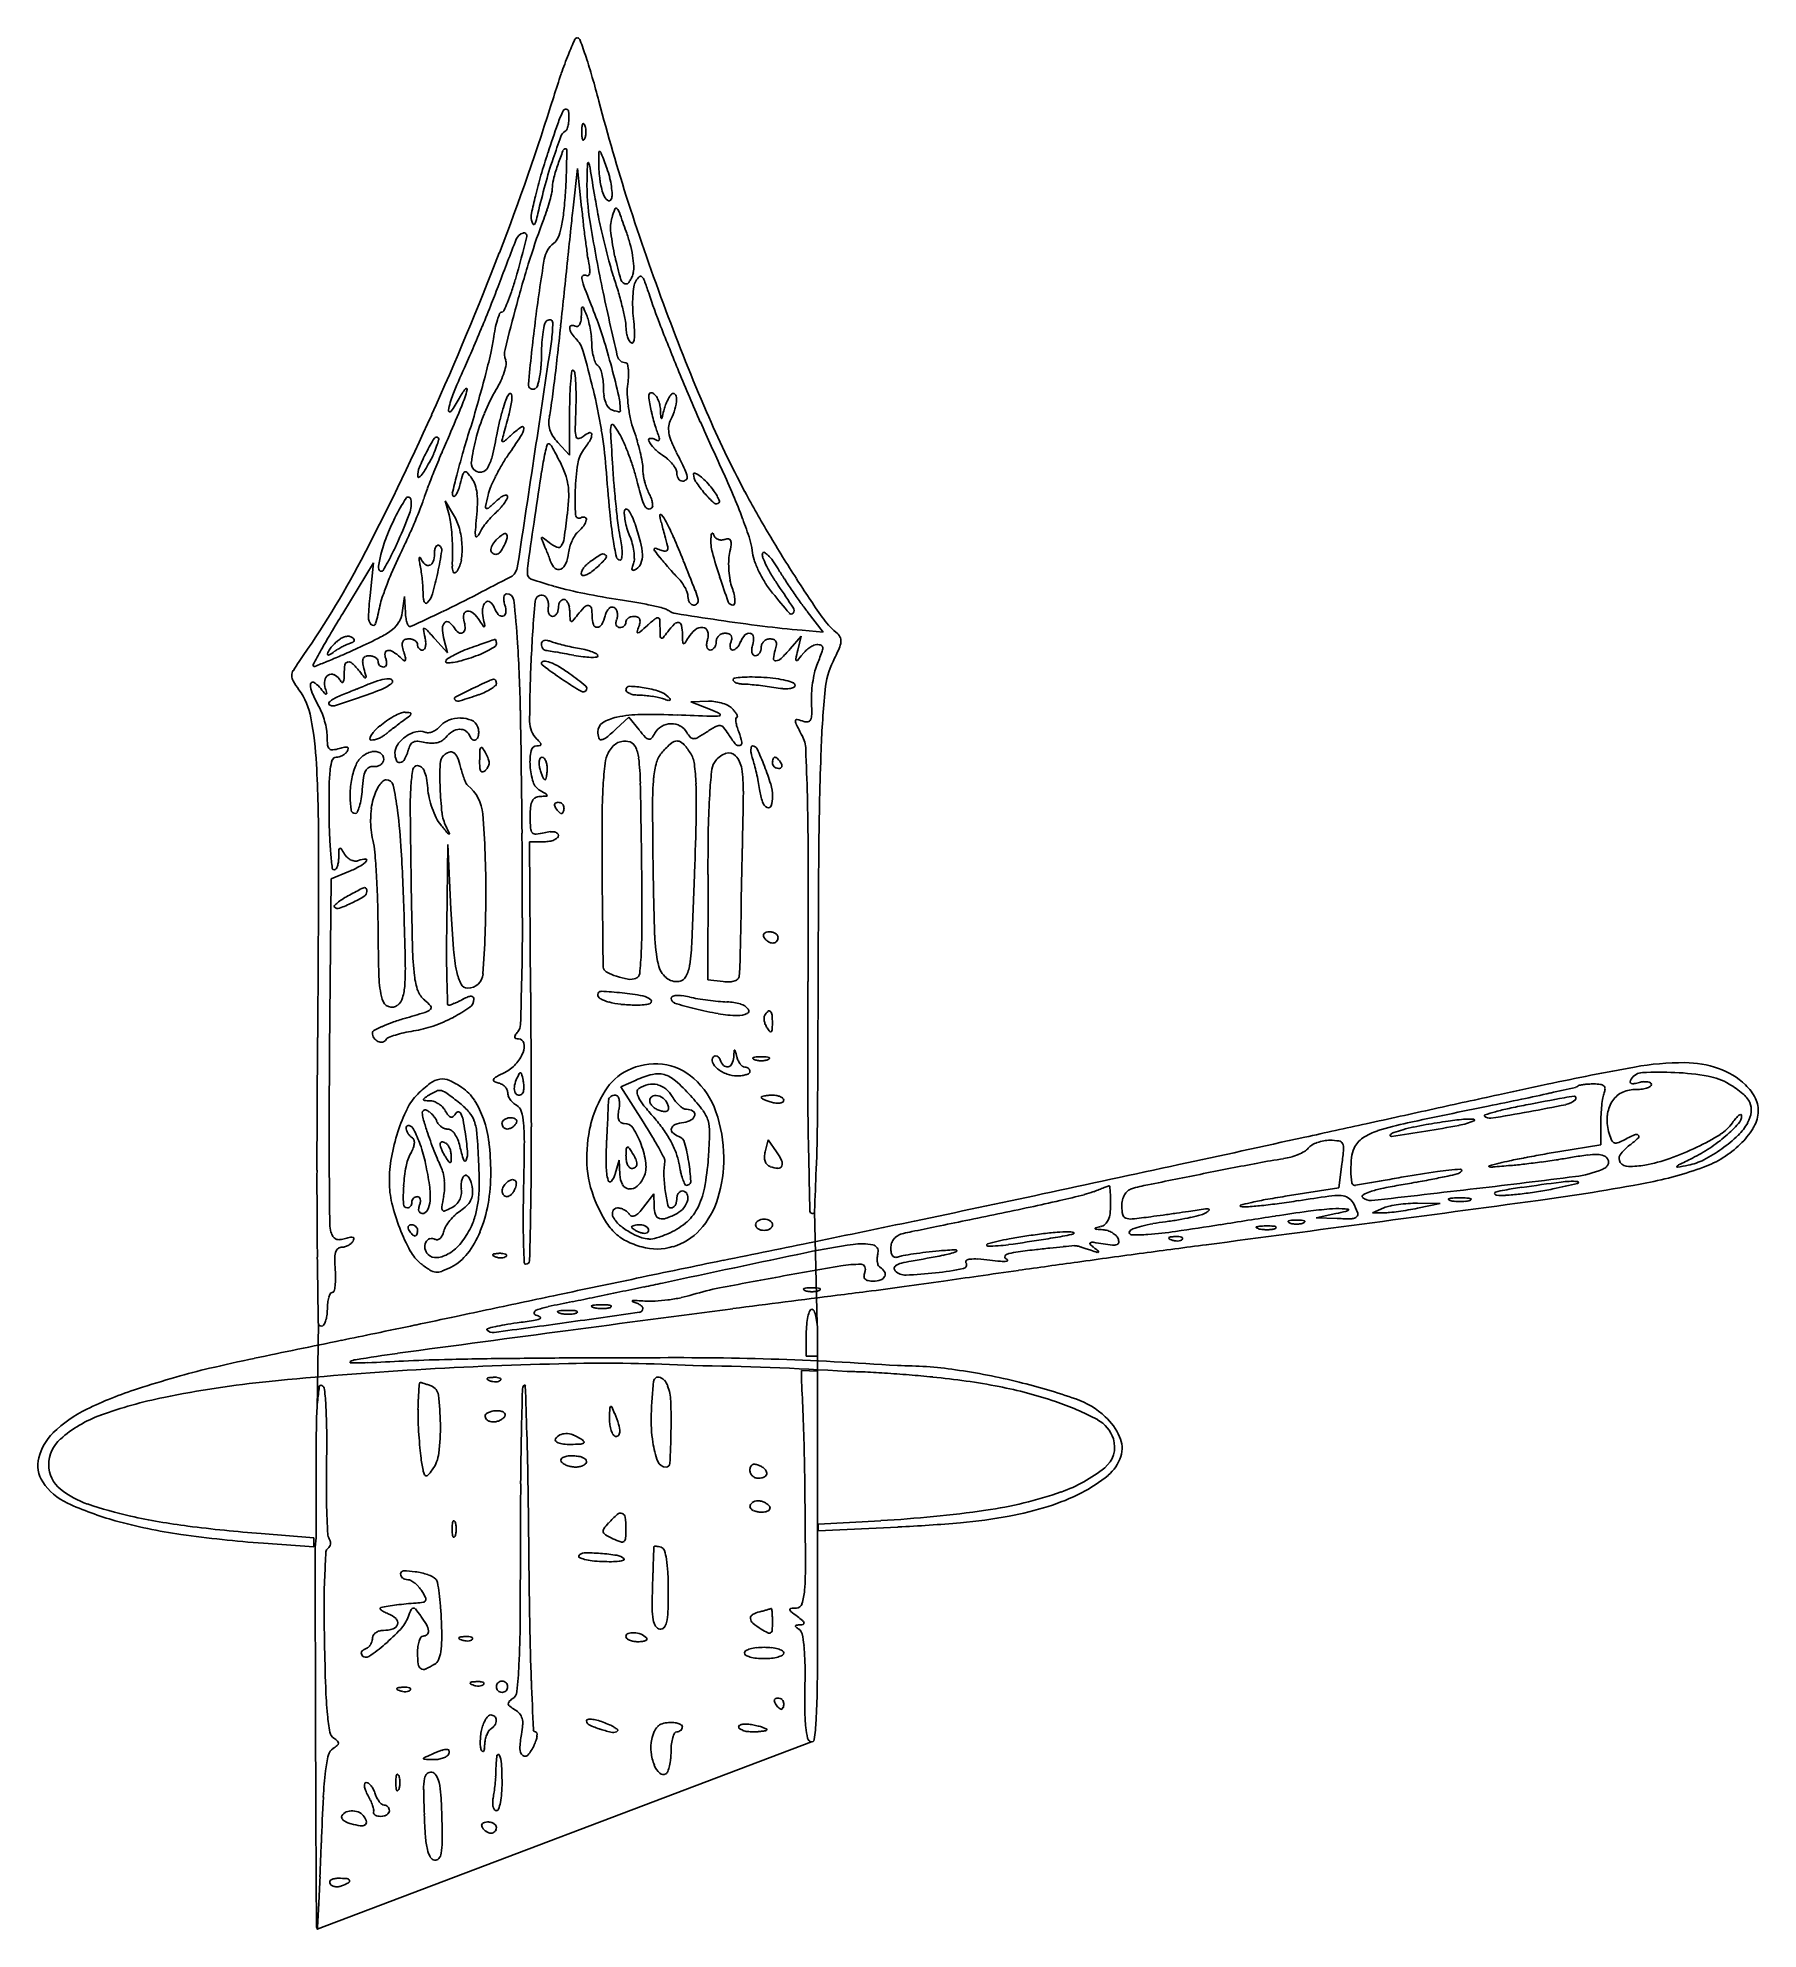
# Model space of a CAD drawing. Extents: x 0.12 to 1.64, y 0.04 to 1.72.
import ezdxf

# ---------------------------------------------------------------- set-up
doc = ezdxf.new("R2010")
doc.units = 0
doc.header["$MEASUREMENT"] = 0
for name, color, linetype in [('Outline', 30, 'Continuous'), ('Plate', 2, 'Continuous'), ('Silk', 7, 'Continuous')]:
    doc.layers.add(name, color=color, linetype=linetype)

msp = doc.modelspace()

# ---------------------------------------------------------------- linework, layer by layer
at = {"layer": 'Outline', "linetype": 'Continuous'}
for p, q in [((0.8096, 0.5765), (0.8074, 0.677)), ((0.3659, 0.5015), (0.367, 0.5776)), ((0.81, 0.535), (0.81, 0.5484)), ((0.3641, 0.379), (0.365, 0.3872)), ((0.81, 0.3934), (0.81, 0.3992)), ((0.366, 0.0399), (0.8047, 0.2061))]:
    msp.add_line(p, q, dxfattribs=at)
at = {"layer": 'Outline'}
for p, q in [((0.81, 0.5484), (0.81, 0.5682)), ((0.81, 0.4671), (0.81, 0.535)), ((0.365, 0.4564), (0.365, 0.3872)), ((0.81, 0.3992), (0.81, 0.4671)), ((0.81, 0.2988), (0.81, 0.3934)), ((0.3641, 0.379), (0.3645, 0.2108))]:
    msp.add_line(p, q, dxfattribs=at)
for centre, radius, start, end in [((1.0837, 1.5018), 0.5344, 156.2189, 157.8119), ((0.5965, 1.7165), 0.00194, 72.7597, 156.2188), ((0.5961, 1.715), 0.0035, 19.6848, 72.7598), ((-0.1355, 1.4533), 0.7805, 18.5259, 19.6848), ((0.9041, 1.5751), 0.3404, 157.8119, 160.8706), ((0.1804, 1.5592), 0.4473, 16.112, 18.5259), ((1.2151, 1.4672), 0.6695, 160.8706, 162.7143), ((-0.1647, 1.4595), 0.8065, 14.5595, 16.112), ((-1.5372, 2.3237), 2.213, 338.9157, 342.7142), ((2.169, 2.0656), 1.6046, 194.5596, 197.8983), ((2.7715, 2.2602), 2.2378, 197.8983, 200.5003), ((-2.096, 2.5391), 2.8118, 335.7414, 338.9156), ((2.6354, 2.2093), 2.0925, 200.5003, 203.1558), ((-1.8444, 2.4258), 2.5359, 332.5006, 335.7413), ((1.5484, 1.7444), 0.9102, 203.1558, 208.1026), ((1.5858, 1.7644), 0.9526, 208.1025, 210.7261), ((1.7898, 1.8856), 1.1899, 210.7261, 212.9466), ((-0.2712, 1.6068), 0.7622, 324.5671, 332.5006), ((1.9464, 1.9871), 1.3766, 212.9466, 214.6616), ((0.8682, 1.2416), 0.0657, 214.6615, 230.3099), ((0.5895, 1.2809), 0.2614, 333.6756, 336.4445), ((0.8163, 1.179), 0.0156, 30.2074, 50.3098), ((0.811, 1.1844), 0.0198, 336.4446, 354.7219), ((0.8235, 1.1832), 0.0073, 354.7218, 30.2073), ((0.4414, 1.0998), 0.1122, 144.5671, 149.4079), ((0.8883, 1.1331), 0.0719, 153.6756, 174.646), ((0.3527, 1.1523), 0.00923, 149.4078, 179.56), ((0.3525, 1.1523), 0.00901, 179.5601, 210.2225), ((0.4355, 1.2006), 0.1051, 210.2225, 215.2946), ((0.2976, 1.103), 0.0639, 10.6918, 35.2946), ((1.7863, 1.0489), 0.9739, 174.646, 177.7648), ((0.0546, 1.0571), 0.3112, 3.0859, 10.6918), ((3.5749, 0.9791), 2.7638, 177.7648, 179.6009), ((-0.9326, 1.0039), 1.2998, 359.8897, 3.086), ((-28.923, 1.0577), 29.2903, 359.55673, 359.88973), ((39.0948, 0.7317), 38.2846, 179.60095, 179.86978), ((24.9903, 0.6406), 24.6247, 179.55669, 179.83056), ((-4.8582, 0.8316), 5.6685, 359.2725, 359.8698), ((-1.2055, 0.7853), 2.0156, 357.9806, 359.2725), ((5.2187, 0.6991), 4.8529, 179.8305, 180.7431), ((-5.413, 0.9336), 6.2256, 357.63807, 357.98069), ((14.6641, 0.8216), 14.2992, 180.74314, 180.97759), ((0.7131, 0.5682), 0.0969, 0, 4.9508), ((0.7064, 0.4809), 0.3412, 175.4875, 178.9319), ((2.02, 0.4564), 1.655, 178.932, 180), ((-3.2597, 0.2988), 4.0697, 359.3409, 0), ((0.3063, 0.2578), 0.5034, 356.2686, 359.3408), ((0.5304, 0.2432), 0.2789, 352.7852, 356.2685), ((30.5361, 0.2754), 30.1716, 180.12277, 180.24561), ((0.8047, 0.2084), 0.00239, 251.5652, 352.7852), ((16.0615, 0.2133), 15.6969, 180.24551, 180.44582), ((143.1004, 1.2016), 142.7397, 180.445734, 180.465443), ((0.3714, 0.0421), 0.00592, 180.4653, 201.1626), ((0.366, 0.0401), 0.000224, 201.1626, 357.0296)]:
    msp.add_arc(centre, radius, start, end, dxfattribs=at)
at = {"layer": 'Plate'}
for p, q in [((1.505, 0.755), (1.505, 0.7359)), ((1.505, 0.7359), (1.4688, 0.73)), ((1.2753, 0.7189), (1.2725, 0.6978)), ((1.2725, 0.6978), (1.225, 0.6903)), ((1.2525, 0.6713), (1.27, 0.675)), ((1.3025, 0.6757), (1.3125, 0.68)), ((1.3125, 0.6756), (1.3025, 0.6757)), ((1.3425, 0.6841), (1.3625, 0.6839)), ((1.3625, 0.6839), (1.3425, 0.6797)), ((1.2712, 0.6707), (1.2525, 0.6713)), ((0.3631, 0.3873), (0.3162, 0.391)), ((0.8662, 0.4024), (0.8104, 0.3992)), ((0.8104, 0.3935), (0.8812, 0.3967)), ((0.3183, 0.3824), (0.3629, 0.3791))]:
    msp.add_line(p, q, dxfattribs=at)
at = {"layer": 'Plate', "linetype": 'Continuous'}
for p, q in [((1.2874, 0.7001), (1.2998, 0.7022)), ((0.3629, 0.3791), (0.3631, 0.3873)), ((0.8104, 0.3935), (0.8104, 0.3992))]:
    msp.add_line(p, q, dxfattribs=at)
at = {"layer": 'Plate'}
for centre, radius, start, end in [((1.5788, 0.5591), 0.2498, 89.8353, 100.086), ((1.5793, 0.7176), 0.0913, 70.7382, 89.8353), ((6.9039, -24.4434), 25.8143, 102.18001, 102.27833), ((1.9138, -1.3244), 2.1628, 100.086, 102.18), ((1.4968, 0.7381), 0.0518, 97.9268, 101.9495), ((1.4975, 0.7333), 0.0567, 93.4529, 97.9267), ((1.4989, 0.7099), 0.0801, 90.0001, 93.4529), ((1.4989, 0.7457), 0.0443, 82.5056, 90), ((1.5039, 0.7838), 0.00585, 49.2126, 82.5056), ((1.5324, 0.7917), 0.00126, 171.9128, 247.6106), ((1.5372, 0.791), 0.00612, 148.2825, 171.9129), ((1.5337, 0.7948), 0.00462, 247.6106, 279.3078), ((1.5427, 0.7876), 0.0126, 92.9322, 148.2825), ((1.526, 0.842), 0.0524, 279.3079, 284.655), ((1.5462, 0.7644), 0.0278, 95.9857, 104.6549), ((1.5568, 0.5138), 0.2867, 87.1939, 92.9321), ((1.5447, 0.7787), 0.0133, 80.9757, 95.9856), ((1.5458, 0.7857), 0.0063, 58.241, 80.9756), ((1.548, 0.7895), 0.002, 299.4173, 360), ((1.5482, 0.7895), 0.00177, 359.9999, 58.2409), ((1.5589, 0.5568), 0.2437, 80.2167, 87.1939), ((1.5912, 0.7445), 0.0532, 58.6296, 80.2166), ((1.5871, 0.7401), 0.0675, 46.7881, 70.7382), ((1.5642, 0.7001), 0.1052, 50.5116, 58.6295), ((1.6053, 0.7594), 0.0409, 25.5521, 46.7882), ((17.6499, -73.819), 76.3457, 102.278308, 102.322082), ((0.5658, 4.8907), 4.205, 281.5112, 281.9267), ((0.9683, 2.9855), 2.2578, 281.9267, 282.5886), ((3.7261, -11.2261), 12.2136, 100.63205, 100.79522), ((-0.5247, 9.6708), 9.1078, 282.58861, 282.73253), ((1.492, 0.6747), 0.1049, 95.8091, 100.632), ((1.4704, 0.7891), 0.0178, 281.4163, 311.7486), ((1.4815, 0.7776), 0.00144, 12.4551, 95.8092), ((1.4808, 0.7774), 0.00224, 311.7486, 12.4549), ((1.4818, 0.791), 0.00407, 282.7325, 313.6731), ((1.4867, 0.7858), 0.00305, 101.9497, 133.6732), ((1.6312, 0.7568), 0.1261, 170.4234, 173.5974), ((1.5289, 0.7741), 0.0224, 159.0063, 170.4235), ((1.5057, 0.7859), 0.0031, 358.5336, 49.2126), ((1.4976, 0.7861), 0.0112, 339.0064, 358.5335), ((1.5383, 0.7597), 0.0275, 148.4073, 175.0927), ((1.5339, 0.7624), 0.0224, 118.2039, 148.4074), ((1.5349, 0.7605), 0.0245, 90, 118.2039), ((1.5349, 0.8361), 0.0511, 270, 276.5071), ((1.5375, 0.8132), 0.0281, 276.5071, 286.6984), ((1.5407, 0.8024), 0.0168, 286.6984, 299.4173), ((1.6164, 0.7635), 0.0231, 25.5158, 50.5116), ((1.6242, 0.7672), 0.0144, 351.7511, 25.5159), ((1.6194, 0.7662), 0.0253, 355.0752, 25.5521), ((18.7761, -78.9742), 81.6224, 102.322152, 102.365468), ((1.3926, 0.4759), 0.2857, 101.9319, 107.3841), ((3.3872, -8.9626), 9.9327, 101.51117, 101.93195), ((1.4535, 0.1697), 0.5933, 98.1367, 100.0513), ((1.4033, 0.5214), 0.2381, 94.3498, 98.1367), ((1.3665, 0.8208), 0.0687, 280.6184, 292.1976), ((1.3879, 0.7235), 0.0354, 82.8242, 94.3497), ((1.3922, 0.7579), 0.000749, 292.1975, 82.8241), ((1.4024, 0.7619), 0.000734, 106.7453, 225), ((1.4065, 0.766), 0.00644, 225, 279.2351), ((1.5021, 0.4305), 0.3468, 105.1256, 106.7453), ((1.0514, 2.9498), 2.219, 279.2352, 280.119), ((1.4783, 0.5186), 0.2556, 102.3455, 105.1256), ((1.543, 0.2231), 0.5581, 100.7951, 102.3455), ((1.1831, 2.2115), 1.469, 280.119, 281.4164), ((1.6453, 0.755), 0.1403, 176.7683, 180), ((1.6489, 0.7548), 0.1439, 173.5974, 176.7682), ((1.554, 0.7583), 0.0434, 175.0927, 194.0893), ((1.5915, 0.7768), 0.037, 301.9157, 324.9915), ((1.6762, 0.7175), 0.0664, 140.493, 144.9916), ((1.6383, 0.7487), 0.0172, 128.2302, 140.493), ((1.5956, 0.7769), 0.0451, 313.7946, 331.845), ((1.6194, 0.762), 0.0106, 317.5425, 0.0001), ((1.6292, 0.7603), 0.00254, 89.2594, 128.2302), ((1.6292, 0.762), 0.000811, 0.0001, 89.2593), ((1.6096, 0.7694), 0.0292, 331.845, 351.7511), ((1.6138, 0.7667), 0.0309, 328.1344, 355.0752), ((-5.3694, 30.7548), 30.7317, 282.21088, 282.42425), ((12.9079, -52.2072), 54.2197, 102.36545, 102.42435), ((1.2657, 0.7043), 0.0358, 100.548, 109.9024), ((1.2647, 0.7095), 0.0305, 90.0001, 100.5479), ((1.2647, 0.6877), 0.0523, 81.2029, 89.9999), ((1.272, 0.7351), 0.00433, 26.7615, 81.203), ((1.306, 0.724), 0.0218, 123.8963, 155.5045), ((1.3228, 0.6989), 0.052, 107.3841, 123.8963), ((1.3192, 0.7445), 0.00105, 133.4056, 278.3601), ((1.3238, 0.7396), 0.00771, 107.8697, 133.4056), ((0.9941, 2.9568), 2.2371, 278.3601, 279.1473), ((1.3809, 0.5624), 0.1939, 105.4046, 107.8696), ((1.3798, 0.5663), 0.1899, 102.365, 105.4045), ((1.3977, 0.4848), 0.2733, 100.0513, 102.3651), ((1.1645, 1.8986), 1.1653, 279.1473, 280.6184), ((1.5766, 0.764), 0.0666, 194.0893, 200.2661), ((1.5193, 0.7428), 0.00554, 200.2661, 238.431), ((1.5107, 0.7662), 0.0299, 287.2932, 298.155), ((1.6152, 0.5709), 0.1916, 114.7788, 118.1549), ((1.4474, 0.8437), 0.1364, 307.5558, 311.8511), ((1.5363, 0.7419), 0.00332, 53.0508, 114.7788), ((1.5373, 0.7433), 0.00159, 311.8511, 53.0506), ((1.4944, 0.9327), 0.2208, 295.7574, 301.9157), ((1.521, 0.8537), 0.1452, 303.7399, 310.8911), ((1.5376, 0.8373), 0.1288, 305.5464, 313.7946), ((1.5284, 0.8452), 0.1339, 310.8911, 317.5425), ((1.5795, 0.7879), 0.0712, 313.6962, 328.1344), ((1.2984, 0.2117), 0.5174, 98.3171, 100.8925), ((1.2162, 0.7738), 0.0506, 278.3172, 285.9347), ((1.2151, 0.778), 0.055, 285.9347, 293.0964), ((1.2182, 0.7705), 0.0469, 293.0963, 300.6028), ((1.2356, 0.7412), 0.0128, 300.6028, 320.3099), ((1.2544, 0.7256), 0.0117, 119.767, 140.3098), ((1.2641, 0.7087), 0.0312, 109.9024, 119.767), ((0.9732, 0.7595), 0.3048, 352.3426, 354.8543), ((1.2678, 0.733), 0.00902, 354.8544, 26.7614), ((1.3696, 0.7148), 0.0863, 173.4659, 181.183), ((1.3114, 0.7215), 0.0278, 155.5046, 173.466), ((1.6264, -0.2529), 0.9955, 100.9074, 101.7219), ((1.6489, -0.3699), 1.1146, 100.0929, 100.9074), ((1.3299, 1.6448), 0.9322, 277.5551, 278.4808), ((1.6269, -0.2464), 0.9892, 99.2022, 100.093), ((1.3996, 1.1776), 0.4597, 278.4808, 280.0516), ((1.5305, 0.439), 0.2904, 97.3593, 100.0516), ((1.4999, 0.676), 0.0513, 87.6528, 97.3593), ((1.5012, 0.7078), 0.0196, 70.7999, 87.6527), ((1.5055, 0.7202), 0.00641, 32.0942, 70.7999), ((1.5056, 0.7203), 0.00631, 5.6025, 32.0941), ((1.5184, 0.7414), 0.00387, 238.4308, 287.2931), ((1.5267, 0.7238), 0.0055, 144.5025, 217.8412), ((1.5552, 0.7035), 0.0405, 127.5558, 144.5025), ((1.5178, 0.8619), 0.1463, 280.3802, 289.4046), ((1.4887, 0.9444), 0.2337, 289.4047, 295.7574), ((2.5601, -1.2622), 2.2122, 116.1163, 116.4697), ((1.5725, 0.7693), 0.0524, 281.0302, 297.3009), ((1.5276, 0.8439), 0.1333, 296.1163, 303.7401), ((1.5636, 0.8046), 0.0943, 290.2449, 313.6961), ((1.5368, 0.8385), 0.1303, 297.301, 305.5464), ((-7.7472, 41.7429), 41.9741, 282.04189, 282.2108), ((3.5893, -11.5546), 12.5047, 101.23686, 101.46788), ((2.7414, -7.2871), 8.1538, 100.89246, 101.23692), ((1.3794, 0.715), 0.0962, 181.183, 187.5769), ((-1.7192, 18.0178), 17.5768, 279.93597, 279.99005), ((1.5091, -0.3092), 1.0323, 98.3052, 99.9901), ((1.1336, 1.8464), 1.1624, 280.2748, 281.0361), ((1.1577, 1.7228), 1.0364, 281.0362, 281.7838), ((1.3935, 0.4826), 0.2321, 93.2037, 98.3051), ((1.3361, 0.8679), 0.1631, 281.7838, 284.7152), ((1.3756, 0.7174), 0.00747, 284.7152, 320.9663), ((1.3806, 0.7133), 0.00106, 320.9663, 93.2037), ((0.4154, 9.0995), 8.4592, 276.64933, 277.24704), ((1.406, 0.7169), 0.000376, 105.821, 258.3838), ((1.5081, 0.3563), 0.3751, 104.3753, 105.821), ((1.4083, 0.728), 0.0118, 258.3837, 274.6731), ((1.2124, 3.1243), 2.416, 274.6731, 275.0487), ((1.4653, 0.5236), 0.2024, 101.7219, 104.3752), ((1.3849, 1.1715), 0.4557, 275.0488, 276.6292), ((1.33, 1.644), 0.9313, 276.6292, 277.5551), ((1.4705, 0.8027), 0.0956, 277.2471, 291.9177), ((1.5007, 0.7275), 0.0145, 291.9177, 306.7942), ((1.5054, 0.7212), 0.00664, 306.794, 333.4435), ((1.507, 0.7204), 0.00487, 333.4435, 5.6024), ((1.5297, 0.7261), 0.00932, 217.8412, 269.3435), ((1.5305, 0.7925), 0.0757, 269.3435, 280.3802), ((1.4879, 1.01), 0.3132, 280.6542, 290.245), ((1.5757, 0.7149), 0.00354, 116.4696, 148.804), ((1.573, 0.7165), 0.000448, 148.804, 280.0953), ((1.4703, 1.2936), 0.5866, 280.0954, 281.0302), ((-7.0629, 38.5351), 38.6942, 281.86955, 282.0419), ((0.5875, 2.5677), 1.9314, 283.0891, 283.756), ((1.0319, 0.7522), 0.0622, 283.756, 291.7479), ((1.4717, -0.3501), 1.1245, 111.4804, 111.7479), ((1.3099, 0.0611), 0.6826, 111.0916, 111.4803), ((1.485, -0.393), 1.1693, 110.8989, 111.0917), ((1.0707, 0.692), 0.00795, 104.2272, 110.8989), ((1.0688, 0.6993), 0.000404, 5.5307, 104.2271), ((0.8699, 0.68), 0.2003, 4.2511, 5.5308), ((0.9532, 0.6862), 0.1168, 1.5691, 4.2511), ((0.8309, 0.6829), 0.2391, 0.0001, 1.569), ((1.0967, 0.6835), 0.0164, 150.3925, 167.594), ((1.0934, 0.6853), 0.0127, 130.577, 150.3924), ((1.0915, 0.6875), 0.00983, 106.4938, 130.5772), ((1.1366, 0.5352), 0.1687, 101.4679, 106.4937), ((1.3511, -0.108), 0.8082, 98.9749, 100.2471), ((1.4785, -0.8382), 1.5436, 98.0013, 99.0005), ((1.2722, 0.6294), 0.0617, 87.6842, 98.0012), ((1.2742, 0.678), 0.0129, 58.726, 87.6842), ((1.2746, 0.6788), 0.012, 28.1549, 58.726), ((1.2868, 0.7027), 0.00272, 187.5769, 270.5873), ((1.2868, 0.7033), 0.00333, 270.5876, 279.8395), ((1.2948, 0.6903), 0.00147, 119.3653, 225), ((1.3005, 0.6961), 0.00961, 225, 276.4302), ((1.3116, 0.6604), 0.0358, 108.6224, 119.3653), ((-0.2637, 9.7094), 9.1419, 279.84768, 279.93591), ((1.3304, 0.6047), 0.0946, 101.9951, 108.6223), ((-1.4489, 25.0915), 24.5595, 276.43015, 276.64924), ((1.384, 0.3523), 0.3526, 99.5042, 101.9951), ((1.1369, 1.8284), 1.144, 279.5042, 280.2748), ((1.3745, 0.6718), 0.0169, 92.5358, 104.6454), ((1.38, 0.5474), 0.1415, 90, 92.5358), ((1.38, 0.5474), 0.1415, 87.4642, 90), ((1.3855, 0.6718), 0.0169, 75.3546, 87.4642), ((1.4118, 0.6929), 0.001, 107.183, 204.7421), ((1.4127, 0.6933), 0.00205, 204.7421, 264.2302), ((1.4309, 0.631), 0.0658, 99.7204, 107.1829), ((1.4173, 0.7391), 0.0481, 264.2302, 273.8036), ((1.5216, 0.1014), 0.6031, 98.257, 99.7204), ((1.401, 0.9853), 0.2948, 273.8036, 276.3098), ((1.3966, 1.0246), 0.3343, 276.3098, 278.8383), ((1.7347, -1.3674), 2.0872, 97.2903, 98.257), ((1.397, 1.0224), 0.3321, 278.8384, 281.3797), ((1.1965, 2.559), 1.8894, 277.6949, 280.6542), ((1.368, 1.1665), 0.4791, 281.3797, 284.0628), ((1.4801, 0.6235), 0.0801, 87.0256, 97.2903), ((1.4842, 0.7026), 0.00091, 284.0629, 87.0257), ((6.3263, -25.6054), 26.8203, 101.51993, 101.58227), ((0.4785, 3.086), 2.4609, 281.5199, 282.2022), ((0.632, 2.3762), 1.7348, 282.2023, 283.089), ((1.0503, 0.6772), 0.0194, 335.7452, 353.078), ((1.0035, 0.6829), 0.0665, 353.078, 0), ((1.1054, 0.6815), 0.0254, 167.594, 180), ((1.1176, 0.6815), 0.0376, 180.0001, 191.6159), ((1.0849, 0.6748), 0.00418, 191.616, 249.9146), ((1.031, 1.2353), 0.5681, 275.8699, 277.5564), ((0.8853, 2.3334), 1.6758, 277.5565, 277.9353), ((0.8133, 2.8501), 2.1975, 277.9354, 278.2446), ((0.8414, 2.6564), 2.0018, 278.2446, 278.557), ((1.0963, 0.8705), 0.2039, 279.6171, 282.7471), ((1.0578, 1.2181), 0.5473, 278.557, 279.3767), ((1.1009, 0.8503), 0.1832, 282.7471, 285.6926), ((1.179, 0.484), 0.1967, 97.2627, 99.3768), ((1.1457, 0.6907), 0.0175, 285.6927, 302.2011), ((1.1551, 0.6716), 0.00764, 75.0076, 97.2626), ((-11.7043, 98.0392), 98.2372, 277.521624, 277.694886), ((1.1486, 0.6862), 0.0121, 302.2011, 316.8281), ((1.1569, 0.6783), 0.000636, 316.828, 75.0074), ((2.71, -9.0004), 9.7878, 98.77742, 99.06734), ((1.1856, 0.6817), 0.000572, 107.0143, 258.5117), ((1.2216, 0.5639), 0.1238, 103.0036, 107.0141), ((1.1892, 0.6995), 0.0187, 258.5116, 274.4728), ((1.1473, 1.2357), 0.5565, 274.4728, 275.8429), ((1.2583, 0.4052), 0.2867, 100.247, 103.0035), ((1.1519, 1.1901), 0.5107, 275.8428, 277.6318), ((1.4153, -0.6153), 1.3034, 97.4954, 98.7774), ((1.1228, 1.4075), 0.73, 277.6318, 279.0005), ((1.3171, 0.131), 0.5507, 95.5181, 97.4955), ((1.2714, 0.6048), 0.0746, 86.8839, 95.5182), ((1.1683, 1.1583), 0.4939, 281.8867, 282.9357), ((1.2709, 0.5965), 0.0829, 83.1282, 86.8839), ((1.2776, 0.6824), 0.00556, 282.9358, 308.751), ((1.2808, 0.6784), 0.000475, 308.7512, 83.1284), ((1.2843, 0.6765), 0.00597, 270.8715, 314.651), ((1.2102, 0.6443), 0.0851, 21.7302, 28.155), ((1.2862, 0.6746), 0.00333, 314.651, 21.7302), ((1.3232, 0.655), 0.0272, 101.7583, 113.2539), ((1.3128, 0.7236), 0.0479, 269.6375, 275.8312), ((1.3405, 0.5722), 0.1118, 97.7327, 101.7583), ((1.2937, 0.9103), 0.2356, 275.8312, 277.7327), ((1.3424, 0.5577), 0.1264, 93.7818, 97.7327), ((1.2898, 0.9394), 0.265, 277.7327, 279.6293), ((1.3413, 0.5753), 0.1088, 89.3596, 93.7818), ((1.2943, 0.9126), 0.2378, 279.6293, 281.6864), ((1.3703, 0.6877), 0.000486, 104.6454, 218.6375), ((1.3719, 0.6889), 0.00245, 218.6374, 255.3544), ((1.3777, 0.7113), 0.0256, 255.3546, 264.4189), ((1.38, 0.7346), 0.049, 264.4188, 269.9999), ((1.38, 0.7346), 0.049, 270.0001, 275.5812), ((1.3823, 0.7113), 0.0256, 275.5811, 284.6454), ((1.3881, 0.6889), 0.00245, 284.6456, 321.3626), ((1.3897, 0.6877), 0.000486, 321.3625, 75.3546), ((-2.0217, 14.5496), 14.1846, 281.50515, 281.86955), ((0.8871, 0.6448), 0.0121, 117.5577, 139.0294), ((0.8905, 0.6381), 0.0197, 102.6034, 117.5576), ((0.9953, 0.1696), 0.4998, 101.7236, 102.6034), ((5.3866, -20.9916), 22.1118, 101.66596, 101.72348), ((4.5803, -17.0862), 18.124, 101.58231, 101.66596), ((1.0482, 0.2993), 0.3597, 98.6866, 100.935), ((1.0642, 0.1946), 0.4656, 96.8336, 98.6865), ((1.0591, 0.2373), 0.4227, 94.9584, 96.8336), ((0.8473, 1.6646), 1.0257, 279.2665, 280.2316), ((1.0326, 0.5433), 0.1155, 90.0352, 94.9584), ((1.0192, 0.7124), 0.0582, 280.2315, 288.0404), ((1.0325, 0.6394), 0.0194, 76.0831, 90.0352), ((1.037, 0.6577), 0.000565, 288.0405, 76.0832), ((1.0568, 0.6618), 0.000442, 106.5105, 214.4305), ((1.0575, 0.6622), 0.0013, 214.4305, 265.8167), ((1.0978, 0.5235), 0.1447, 104.6455, 106.5105), ((1.0797, 0.9651), 0.3049, 265.8166, 266.9015), ((1.0588, 0.6729), 0.00981, 284.6454, 311.0507), ((1.0622, 0.6427), 0.0179, 72.8864, 86.9016), ((1.0582, 0.6736), 0.0107, 311.0507, 335.7452), ((1.0618, 0.6413), 0.0194, 59.6829, 72.8864), ((1.0632, 0.6436), 0.0166, 45.489, 59.6827), ((1.0692, 0.6498), 0.00803, 20.9937, 45.489), ((1.0878, 0.6828), 0.0127, 249.9146, 275.8698), ((1.0886, 0.6581), 0.00195, 148.2825, 268.52), ((1.0915, 0.6563), 0.00532, 109.4215, 148.2825), ((1.0923, 0.8017), 0.1457, 268.52, 274.2955), ((1.1273, 0.5547), 0.113, 105.2044, 109.4216), ((1.1297, 0.5458), 0.1222, 100.4064, 105.2043), ((1.0755, 1.0254), 0.37, 274.2955, 278.1122), ((1.1409, 0.4847), 0.1844, 96.8802, 100.4064), ((1.0896, 0.9099), 0.2439, 276.8803, 279.6171), ((0.7872, 3.048), 2.413, 278.1121, 279.0674), ((1.1997, 0.6628), 0.000457, 112.0282, 235.466), ((1.2029, 0.6675), 0.00613, 235.4658, 255.3942), ((1.2027, 0.6553), 0.00852, 93.6464, 112.0279), ((1.2079, 0.6868), 0.0262, 255.3943, 263.9471), ((1.2088, 0.5598), 0.1042, 90.7077, 93.6463), ((1.209, 0.6964), 0.0358, 263.947, 270.7076), ((1.2087, 0.5702), 0.0938, 87.4088, 90.7076), ((1.209, 0.6933), 0.0327, 270.7076, 277.6587), ((1.2122, 0.6476), 0.0164, 75.3943, 87.4088), ((1.2117, 0.6732), 0.0124, 277.6587, 292.0279), ((1.2161, 0.6626), 0.000862, 1.586, 75.3944), ((1.216, 0.6626), 0.000936, 292.0279, 1.586), ((1.2282, 0.6679), 0.000602, 111.9746, 208.3525), ((1.2295, 0.6686), 0.00207, 208.3523, 248.0255), ((1.2311, 0.6607), 0.00833, 94.0082, 111.9745), ((1.2335, 0.6785), 0.0128, 248.0256, 261.3001), ((1.235, 0.6054), 0.0638, 90, 94.0082), ((1.235, 0.6881), 0.0225, 261.3001, 270), ((1.235, 0.6054), 0.0638, 85.9918, 90), ((1.235, 0.6881), 0.0225, 270, 278.6999), ((1.2365, 0.6785), 0.0128, 278.6999, 291.9744), ((1.2389, 0.6607), 0.00833, 68.0255, 85.9918), ((1.2405, 0.6686), 0.00207, 291.9745, 331.6477), ((1.2418, 0.6679), 0.000602, 331.6475, 68.0254), ((1.2804, 0.9325), 0.2621, 267.9895, 270.8714), ((8.0282, -33.7052), 35.0979, 101.884, 102.0976), ((9.4736, -41.9258), 43.4488, 101.50513, 101.61445), ((0.9257, 0.0456), 0.6079, 97.9644, 101.8839), ((0.849, 0.5939), 0.0542, 79.3467, 97.9643), ((0.8579, 0.6415), 0.00583, 345.345, 79.3466), ((0.885, 0.6344), 0.0221, 165.345, 175.9292), ((0.8897, 0.6444), 0.0147, 161.6574, 180), ((0.8975, 0.6444), 0.0225, 180, 191.0529), ((0.8813, 0.6412), 0.00601, 191.0529, 220.5041), ((0.8863, 0.6455), 0.0111, 139.0294, 161.6574), ((0.9507, 0.2661), 0.3772, 98.4724, 99.8926), ((0.6078, 2.2541), 1.6463, 279.9801, 280.9775), ((0.952, 0.2572), 0.3862, 96.8212, 98.4725), ((0.9655, 0.1449), 0.4993, 95.4592, 96.8212), ((0.9374, 0.4388), 0.204, 91.2642, 95.4592), ((0.9068, 0.7126), 0.0761, 280.9775, 290.2834), ((0.9329, 0.642), 0.000789, 290.2835, 91.2642), ((0.961, 0.6471), 0.000948, 105.3222, 269.6077), ((1.0289, 0.3993), 0.2579, 100.9351, 105.3222), ((0.9619, 0.7761), 0.13, 269.6077, 277.722), ((0.9784, 0.6366), 0.00221, 108.0672, 176.9693), ((0.993, 0.5919), 0.0493, 98.2276, 108.0673), ((0.8124, 1.8787), 1.2426, 277.7221, 279.2665), ((1.0749, 0.0255), 0.6216, 96.6878, 98.2277), ((1.1721, -0.8038), 1.4565, 96.1496, 96.6878), ((1.1062, -0.1923), 0.8415, 95.338, 96.1495), ((1.195, -1.1418), 1.7952, 95.0121, 95.338), ((1.0386, 0.6406), 0.00585, 76.5001, 95.0121), ((1.0341, 0.6218), 0.0252, 72.9513, 76.5001), ((4.2699, -22.8637), 23.7165, 97.68312, 97.82521), ((0.9181, 0.2434), 0.4211, 72.4956, 72.9512), ((0.916, 0.237), 0.4277, 71.9631, 72.4955), ((0.8795, 0.1247), 0.5458, 71.5197, 71.9632), ((1.0524, 0.6484), 0.000787, 110.2198, 222.7828), ((1.0718, 0.6663), 0.0272, 222.7828, 231.8438), ((1.0541, 0.6437), 0.00579, 81.927, 110.2197), ((1.1611, 0.9673), 0.3426, 251.5197, 252.5314), ((1.0131, 0.3546), 0.2978, 80.2588, 81.927), ((0.9172, 0.4695), 0.2231, 50.4606, 51.8439), ((1.0585, 0.6415), 0.00097, 252.5313, 315.5729), ((1.0589, 0.6412), 0.000538, 315.5728, 50.4606), ((1.0864, 0.7815), 0.1354, 260.2588, 263.7838), ((1.0728, 0.656), 0.00909, 263.7839, 289.1113), ((1.075, 0.6495), 0.00221, 289.1113, 354.6487), ((1.0697, 0.65), 0.00755, 354.6487, 20.9935), ((3.771, -19.1655), 19.9848, 97.52158, 97.68315), ((1.1223, 0.6532), 0.000594, 134.9999, 235.8097), ((1.1236, 0.6519), 0.00247, 96.6884, 135), ((1.1281, 0.6617), 0.0109, 235.8098, 248.1904), ((1.1291, 0.6051), 0.0495, 92.3587, 96.6884), ((1.1292, 0.6645), 0.0139, 248.1903, 259.9604), ((1.1291, 0.6635), 0.0129, 259.9605, 272.3587), ((1.1283, 0.6241), 0.0306, 85.8312, 92.3587), ((1.1292, 0.6608), 0.0102, 272.3587, 286.1717), ((1.13, 0.6465), 0.00803, 68.1903, 85.8311), ((1.1309, 0.6547), 0.00381, 286.1716, 315), ((1.1324, 0.6525), 0.00163, 21.1533, 68.1904), ((1.1329, 0.6527), 0.00102, 315.0001, 21.1536), ((7.7567, -33.5724), 34.9209, 101.61447, 101.74327), ((1.7786, -4.9144), 5.6234, 99.7047, 100.2669), ((0.8486, 0.5234), 0.1066, 90.0092, 99.7047), ((0.8486, 0.626), 0.00395, 58.0637, 90.0092), ((0.8488, 0.6264), 0.00352, 23.2063, 58.064), ((0.8608, 0.6191), 0.00958, 159.0064, 179.5586), ((0.8422, 0.6262), 0.0103, 339.0064, 355.5302), ((0.8473, 0.6258), 0.00514, 355.5303, 23.2063), ((0.8804, 0.6347), 0.0176, 175.9291, 188.5201), ((0.8756, 0.634), 0.0127, 188.5202, 203.1785), ((0.8675, 0.6306), 0.00393, 203.1784, 238.2825), ((0.8592, 0.617), 0.012, 31.5809, 58.2826), ((0.8658, 0.6211), 0.00424, 333.8139, 31.5809), ((0.8793, 0.6395), 0.00336, 220.504, 263.0221), ((0.8809, 0.6261), 0.00288, 170.714, 225), ((0.8813, 0.6261), 0.00326, 121.2165, 170.7141), ((0.8796, 0.642), 0.00589, 263.0222, 290.9936), ((0.888, 0.6332), 0.0129, 225, 272.1401), ((0.8886, 0.614), 0.0174, 103.9544, 121.2165), ((0.8898, 0.6155), 0.0225, 99.8926, 110.9936), ((0.9152, 0.5071), 0.1276, 99.9801, 103.9544), ((0.8756, 0.9639), 0.3438, 272.1402, 276.5109), ((0.8778, 0.9452), 0.325, 276.5109, 280.9405), ((0.9388, 0.6295), 0.00341, 280.9405, 31.7175), ((0.943, 0.6321), 0.00154, 125.9684, 211.7174), ((0.946, 0.628), 0.00656, 96.2422, 125.9683), ((0.9493, 0.5975), 0.0372, 85.7836, 96.2422), ((0.9349, 0.4015), 0.2338, 83.0933, 85.7836), ((1.6554, -4.1411), 4.8121, 97.968, 98.3986), ((0.9957, 0.9035), 0.2719, 263.0933, 265.0835), ((0.9753, 0.6667), 0.0342, 265.0835, 274.2502), ((0.9783, 0.6366), 0.00212, 176.9694, 247.945), ((0.9769, 0.6331), 0.00166, 12.1615, 67.945), ((0.9778, 0.6333), 0.000742, 274.2503, 12.1616), ((3.94, -20.4631), 21.2933, 97.82519, 97.96797), ((6.6073, -28.0429), 29.2731, 101.74325, 101.88282), ((-1.0268, 8.6935), 8.257, 281.44965, 281.60733), ((-0.9437, 8.289), 7.844, 281.60727, 281.76632), ((0.0577, 3.4817), 2.9336, 281.7663, 282.0977), ((0.7669, 0.3837), 0.2295, 101.0013, 107.1248), ((1.5294, -3.539), 4.2256, 100.267, 101.0013), ((0.7982, 0.6079), 0.000602, 111.9746, 208.3525), ((0.7995, 0.6086), 0.00207, 208.3523, 248.0255), ((0.8011, 0.6007), 0.00833, 94.0082, 111.9745), ((0.8035, 0.6185), 0.0128, 248.0256, 261.3001), ((0.805, 0.5454), 0.0638, 90, 94.0082), ((0.805, 0.6281), 0.0225, 261.3001, 270), ((0.805, 0.5454), 0.0638, 85.9918, 90), ((0.805, 0.6281), 0.0225, 270, 278.6999), ((0.8065, 0.6185), 0.0128, 278.6999, 291.9744), ((0.8089, 0.6007), 0.00833, 68.0255, 85.9918), ((0.8105, 0.6086), 0.00207, 291.9745, 331.6477), ((0.8118, 0.6079), 0.000602, 331.6475, 68.0254), ((0.475, 3.4647), 2.8839, 277.021, 277.5426), ((0.8544, 0.6191), 0.00324, 179.5584, 225.5931), ((0.8557, 0.6205), 0.00513, 225.5932, 259.7741), ((-0.1553, 8.225), 7.6858, 277.54265, 277.7936), ((0.8595, 0.6411), 0.0261, 259.774, 270), ((0.8595, 0.6355), 0.0205, 270, 288.5564), ((0.864, 0.6219), 0.00618, 288.5563, 333.8139), ((-0.2092, 8.6188), 8.0832, 277.79356, 278.04245), ((0.2214, 5.5714), 5.0056, 278.0423, 278.3987), ((-1.7115, 10.9942), 10.6406, 281.93734, 282.10556), ((3.8068, -14.734), 15.6727, 101.8828, 102.10557), ((0.5613, 0.5866), 0.00275, 110.2832, 174.1844), ((0.5882, 0.5139), 0.0803, 102.4147, 110.2831), ((0.7993, -0.4452), 1.0624, 101.2244, 102.4147), ((0.5797, 0.5878), 0.000457, 112.0282, 235.466), ((0.5827, 0.5803), 0.00852, 93.6464, 112.0279), ((0.5888, 0.4848), 0.1042, 90.7077, 93.6463), ((0.5887, 0.4952), 0.0938, 87.4088, 90.7076), ((9.4592, -65.8141), 66.9753, 97.48471, 97.61099), ((-0.4055, 5.6261), 5.1274, 281.2244, 281.4497), ((0.5922, 0.5726), 0.0164, 75.3943, 87.4088), ((0.5961, 0.5876), 0.000862, 1.586, 75.3944), ((0.596, 0.5876), 0.000936, 292.0279, 1.586), ((0.6097, 0.5928), 0.000457, 112.0282, 235.466), ((0.6129, 0.5975), 0.00613, 235.4658, 255.3942), ((0.6127, 0.5853), 0.00852, 93.6464, 112.0279), ((0.6179, 0.6168), 0.0262, 255.3943, 263.9471), ((0.6188, 0.4898), 0.1042, 90.7077, 93.6463), ((0.619, 0.6264), 0.0358, 263.947, 270.7076), ((0.6187, 0.5002), 0.0938, 87.4088, 90.7076), ((0.619, 0.6233), 0.0327, 270.7076, 277.6587), ((0.6222, 0.5776), 0.0164, 75.3943, 87.4088), ((0.6217, 0.6032), 0.0124, 277.6587, 292.0279), ((0.6261, 0.5926), 0.000862, 1.586, 75.3944), ((0.626, 0.5926), 0.000936, 292.0279, 1.586), ((0.6458, 0.5973), 0.000352, 94.0718, 207.8531), ((0.6466, 0.5978), 0.00126, 207.8531, 255.6277), ((0.6482, 0.5636), 0.0342, 87.1703, 94.0719), ((0.6402, 0.5729), 0.0244, 67.3426, 75.6278), ((0.6432, 0.58), 0.0167, 56.3357, 67.3425), ((0.6375, 0.3477), 0.2503, 85.5795, 87.1703), ((0.6515, 0.5907), 0.00349, 278.1119, 360), ((0.6462, 0.5845), 0.0113, 43.2928, 56.3357), ((0.6528, 0.5907), 0.00224, 360, 43.2926), ((0.6618, 0.662), 0.0649, 265.5796, 273.5787), ((0.6556, 0.7607), 0.1638, 273.5787, 277.584), ((0.6544, 0.7696), 0.1728, 277.584, 281.5398), ((0.6672, 0.7072), 0.109, 281.5398, 287.1248), ((2.2376, -10.8472), 11.5361, 97.02093, 97.4848), ((-3.7811, 20.7821), 20.6449, 281.73363, 281.83561), ((19.6616, -142.1676), 144.0075, 97.610895, 97.671628), ((-3.8202, 20.9684), 20.8353, 281.83556, 281.93732), ((0.5172, 0.5721), 0.000709, 106.7506, 225.0002), ((0.522, 0.5769), 0.00753, 225, 277.5643), ((0.5502, 0.4624), 0.1153, 103.423, 106.7505), ((-1.094, 12.7462), 12.2836, 277.5644, 277.86669), ((0.5541, 0.4463), 0.1318, 99.5019, 103.423), ((0.5824, 0.2772), 0.3033, 97.3987, 99.5019), ((0.4588, 1.2288), 0.6563, 277.3987, 278.6782), ((0.5541, 0.6046), 0.0249, 278.6782, 292.3666), ((0.5605, 0.5867), 0.00194, 174.1842, 256.0702), ((0.5574, 0.574), 0.0112, 55.1736, 76.0702), ((0.5632, 0.5824), 0.000898, 292.3666, 55.1736), ((0.5829, 0.5925), 0.00613, 235.4658, 255.3942), ((0.5879, 0.6118), 0.0262, 255.3943, 263.9471), ((0.589, 0.6214), 0.0358, 263.947, 270.7076), ((-1.5033, 15.7085), 15.274, 277.86671, 278.11194), ((0.589, 0.6183), 0.0327, 270.7076, 277.6587), ((0.5917, 0.5982), 0.0124, 277.6587, 292.0279), ((3.945, -16.8382), 17.7606, 101.55463, 101.80925), ((-1.5608, 10.0921), 9.7268, 281.55465, 281.73364), ((0.426, -0.1166), 0.6725, 103.3706, 106.0049), ((0.6159, -0.9157), 1.4938, 101.8092, 103.3706), ((0.3957, 0.5431), 0.000609, 118.0801, 268.3911), ((0.4025, 0.5303), 0.0152, 99.5757, 118.0799), ((0.4017, 0.7596), 0.2171, 268.391, 272.3172), ((0.5885, -0.5719), 1.1329, 97.6715, 99.5758), ((0.2624, 4.203), 3.6634, 272.3173, 272.8178), ((0.5079, -0.7856), 1.3313, 91.2492, 92.8179), ((0.6568, -2.8348), 3.3773, 91.1511, 93.4445), ((0.6238, -6.0965), 6.6435, 90.77275, 91.24922), ((0.6345, -6.8917), 7.4387, 90.29578, 90.77271), ((0.6195, -0.982), 1.5242, 86.9939, 91.151), ((0.6303, -6.0855), 6.6325, 89.77589, 90.29568), ((0.881, 0.1741), 0.3659, 81.9399, 90), ((0.559, -0.5805), 1.155, 106.0049, 107.7618), ((0.4152, -0.3931), 0.9237, 95.7092, 101.5679), ((0.6529, -2.7702), 3.3126, 93.4445, 95.7092), ((0.8348, 0.2389), 0.2959, 87.118, 89.7185), ((0.7832, -0.786), 1.3222, 86.2621, 87.1181), ((0.7733, -0.9377), 1.4742, 85.4101, 86.2622), ((0.7911, -0.7159), 1.2517, 84.4468, 85.4101), ((0.8505, -0.1053), 0.6382, 79.1054, 84.4467), ((0.8519, -0.0314), 0.5734, 76.1836, 81.9399), ((0.9011, 0.158), 0.3701, 71.0728, 79.1054), ((0.8566, -0.0122), 0.5536, 70.7586, 76.1835), ((0.3117, 0.1916), 0.3443, 107.7618, 115.8788), ((0.3116, 0.113), 0.4071, 101.5679, 109.7865), ((0.9375, 0.264), 0.2581, 62.0842, 71.0728), ((1.0145, 0.4402), 0.0745, 46.9502, 70.7586), ((0.2108, 0.3996), 0.1131, 115.8789, 134.494), ((0.211, 0.3928), 0.1097, 109.7865, 131.581), ((1.0446, 0.4661), 0.0293, 17.6088, 62.0842), ((1.0278, 0.4545), 0.055, 24.0845, 46.9502), ((0.1645, 0.4467), 0.047, 134.494, 165.8634), ((0.1586, 0.4518), 0.0309, 131.5809, 179.4284), ((1.05, 0.4678), 0.0236, 308.7817, 17.6088), ((1.0554, 0.4668), 0.0248, 342.6205, 24.0845), ((0.1452, 0.4516), 0.0271, 165.8634, 213.2338), ((1.045, 0.4701), 0.0357, 309.7372, 342.6205), ((0.1661, 0.4653), 0.0521, 213.2339, 245.3117), ((0.1551, 0.4518), 0.0273, 179.4284, 231.8114), ((0.9825, 0.5518), 0.1314, 289.3707, 308.7818), ((0.9873, 0.5395), 0.126, 296.873, 309.7373), ((0.1894, 0.4955), 0.0829, 231.8114, 250.8762), ((0.9111, 0.7551), 0.3468, 277.9883, 289.3707), ((0.9573, 0.5987), 0.1924, 287.3562, 296.873), ((0.2628, 0.6756), 0.2836, 245.3118, 254.4653), ((0.2742, 0.74), 0.3416, 250.8761, 257.5336), ((0.3203, 0.9483), 0.555, 257.5336, 262.8584), ((0.7998, 1.5481), 1.1476, 273.3202, 277.9882), ((0.8949, 0.8623), 0.4637, 275.1955, 280.5666), ((0.9246, 0.7032), 0.3019, 280.5665, 287.3562), ((0.3099, 0.8453), 0.4597, 254.4653, 261.8834), ((0.3964, 1.4518), 1.0723, 261.8835, 265.8227), ((0.4267, 1.798), 1.4114, 262.8584, 265.5104), ((0.8244, 1.6379), 1.2424, 272.6219, 275.1955)]:
    msp.add_arc(centre, radius, start, end, dxfattribs=at)
at = {"layer": 'Plate', "linetype": 'Continuous'}
for centre, radius, start, end in [((0.6865, -2.1165), 2.6636, 85.8128, 90.6509), ((0.6766, -1.8645), 2.4046, 86.1925, 89.4546)]:
    msp.add_arc(centre, radius, start, end, dxfattribs=at)
at = {"layer": 'Silk'}
for p, q in [((0.5931, 1.5675), (0.5969, 1.6025)), ((0.5969, 1.6025), (0.6006, 1.5675)), ((0.59, 1.3874), (0.59, 1.3481)), ((0.59, 1.3481), (0.5795, 1.3594)), ((0.487, 1.295), (0.4794, 1.3075)), ((0.4794, 1.3075), (0.483, 1.295)), ((0.3886, 1.2075), (0.416, 1.2525)), ((0.416, 1.2525), (0.4129, 1.2234)), ((0.4435, 1.2225), (0.4414, 1.2082)), ((0.4443, 1.2083), (0.4435, 1.2225)), ((0.8009, 1.2092), (0.8151, 1.191)), ((0.8151, 1.191), (0.7963, 1.1926)), ((0.4704, 1.185), (0.4815, 1.1725)), ((0.4815, 1.1725), (0.4781, 1.1863)), ((0.7857, 1.1763), (0.7955, 1.1875)), ((0.7955, 1.1875), (0.7925, 1.175)), ((0.7131, 1.1296), (0.6975, 1.1292)), ((0.6975, 1.1292), (0.715, 1.1224)), ((0.6314, 1.1053), (0.6425, 1.1155)), ((0.6425, 1.1155), (0.6517, 1.1042)), ((0.4809, 0.9313), (0.4819, 1.0025)), ((0.4819, 1.0025), (0.4847, 0.945)), ((0.5554, 0.8712), (0.5545, 1.005)), ((0.5545, 1.005), (0.5673, 1.005)), ((0.3784, 0.9721), (0.3942, 0.9786)), ((0.7128, 0.9758), (0.7125, 0.8825)), ((0.377, 0.8198), (0.3784, 0.9721)), ((0.7125, 0.8825), (0.7263, 0.8809)), ((0.6353, 0.7875), (0.6489, 0.7935)), ((0.6552, 0.7564), (0.6353, 0.7875)), ((0.7663, 0.7404), (0.7635, 0.7299)), ((0.7736, 0.7299), (0.7663, 0.7404)), ((0.634, 0.7225), (0.6305, 0.7101)), ((0.6345, 0.7096), (0.634, 0.7225)), ((0.6556, 0.6806), (0.6648, 0.6925)), ((0.6648, 0.6925), (0.6649, 0.6813)), ((0.8, 0.5682), (0.8, 0.5484)), ((0.81, 0.5484), (0.81, 0.5682)), ((0.81, 0.4671), (0.81, 0.535)), ((0.365, 0.4564), (0.365, 0.3872)), ((0.81, 0.3992), (0.81, 0.4671)), ((0.81, 0.2988), (0.81, 0.3934)), ((0.3641, 0.379), (0.3645, 0.2108))]:
    msp.add_line(p, q, dxfattribs=at)
at = {"layer": 'Silk', "linetype": 'Continuous'}
for p, q in [((0.8, 0.5484), (0.81, 0.5484)), ((0.7957, 0.5294), (0.7957, 0.5356)), ((0.7957, 0.5356), (0.81, 0.535)), ((0.3641, 0.379), (0.365, 0.3872)), ((0.81, 0.3934), (0.81, 0.3992))]:
    msp.add_line(p, q, dxfattribs=at)
at = {"layer": 'Silk'}
for centre, radius, start, end in [((1.0837, 1.5018), 0.5344, 156.2189, 157.8119), ((0.5965, 1.7165), 0.00194, 72.7597, 156.2188), ((0.5961, 1.715), 0.0035, 19.6848, 72.7598), ((-0.1355, 1.4533), 0.7805, 18.5259, 19.6848), ((0.9041, 1.5751), 0.3404, 157.8119, 160.8706), ((0.1804, 1.5592), 0.4473, 16.112, 18.5259), ((1.2151, 1.4672), 0.6695, 160.8706, 162.7143), ((-0.1647, 1.4595), 0.8065, 14.5595, 16.112), ((-1.5372, 2.3237), 2.213, 338.9157, 342.7142), ((2.169, 2.0656), 1.6046, 194.5596, 197.8983), ((0.6693, 1.611), 0.0951, 153.2653, 160.8549), ((0.5867, 1.6526), 0.00264, 81.974, 153.2653), ((0.5867, 1.6528), 0.00244, 6.5124, 81.974), ((0.556, 1.6478), 0.0334, 349.826, 359.042), ((0.5452, 1.648), 0.0442, 359.042, 6.5123), ((2.0674, 1.1256), 1.5751, 160.8549, 161.8352), ((1.1781, 1.4122), 0.6347, 159.8608, 161.7187), ((0.5911, 1.6275), 0.00958, 122.418, 159.8607), ((0.5837, 1.6392), 0.00433, 302.4179, 339.5763), ((0.5646, 1.6463), 0.0247, 339.5763, 349.8259), ((0.6646, 1.635), 0.0638, 175.9918, 180), ((0.6646, 1.635), 0.0638, 180, 184.0082), ((0.6093, 1.6389), 0.00833, 158.0255, 175.9918), ((0.6093, 1.6311), 0.00833, 184.0082, 201.9745), ((0.6021, 1.6418), 0.000602, 61.6475, 158.0254), ((0.6014, 1.6405), 0.00207, 21.9745, 61.6477), ((0.6014, 1.6295), 0.00207, 298.3523, 338.0255), ((0.5915, 1.6365), 0.0128, 8.6999, 21.9744), ((0.5915, 1.6335), 0.0128, 338.0256, 351.3001), ((0.5819, 1.635), 0.0225, 360, 8.6999), ((0.5819, 1.635), 0.0225, 351.3001, 0), ((1.1646, 1.4218), 0.625, 161.8352, 163.769), ((0.8588, 1.5094), 0.2955, 158.3845, 160.8323), ((0.5866, 1.6173), 0.00274, 89.9999, 158.3844), ((0.5866, 1.6193), 0.000716, 359.9329, 89.9999), ((-0.5811, 1.6206), 1.1685, 359.41, 359.933), ((0.6021, 1.6282), 0.000602, 201.9746, 298.3525), ((1.0793, 1.612), 0.4635, 179.3683, 180.558), ((0.6164, 1.6171), 0.000571, 55.7767, 179.3683), ((0.6148, 1.6147), 0.0035, 20.523, 55.7767), ((-1.2075, 0.9325), 1.9493, 20.1073, 20.523), ((0.9688, 1.4788), 0.421, 163.7689, 166.3689), ((1.0267, 1.4622), 0.4754, 161.7189, 164.6474), ((0.7365, 1.5519), 0.166, 160.8324, 165.1868), ((-0.2361, 1.6295), 0.8238, 356.6447, 357.6794), ((0.173, 1.6129), 0.4143, 357.6795, 359.41), ((1.4011, 1.5772), 0.7958, 177.8324, 178.9011), ((0.6064, 1.6073), 0.000501, 24.456, 177.8322), ((0.5913, 1.6004), 0.0172, 9.2484, 24.4561), ((-5.5629, 0.5983), 6.2523, 9.00993, 9.24828), ((0.7445, 1.6088), 0.1287, 180.558, 187.4635), ((0.5418, 1.5729), 0.0865, 14.4445, 20.1073), ((1.0082, 1.4692), 0.4616, 166.3688, 168.3363), ((1.2043, 1.4135), 0.6595, 164.6474, 166.9387), ((0.4186, 1.6164), 0.1595, 344.6179, 347.3242), ((0.5514, 1.5865), 0.0233, 347.3243, 358.5078), ((0.6116, 1.585), 0.0368, 165.1868, 178.5077), ((0.1705, 1.6056), 0.4164, 354.0983, 356.6446), ((0.8189, 1.5884), 0.2135, 178.901, 189.0696), ((0.6819, 1.6006), 0.0655, 187.4635, 198.9067), ((0.6301, 1.5828), 0.0107, 198.9068, 232.5637), ((0.5521, 1.5756), 0.0758, 8.1932, 14.4444), ((0.6178, 1.5791), 0.00994, 336.6618, 1.745), ((0.5653, 1.5775), 0.0624, 1.7449, 8.1931), ((0.5697, 1.5598), 0.0138, 168.3363, 193.1898), ((0.3804, 1.6046), 0.1863, 344.666, 346.9387), ((0.3912, 1.6243), 0.1881, 339.1922, 341.8664), ((0.3978, 1.6221), 0.1811, 341.8664, 344.6179), ((0.4798, 1.5736), 0.1054, 347.0293, 354.0982), ((14.678, 0.0563), 14.1658, 173.87618, 173.94975), ((1.7381, 1.6891), 1.1439, 186.1001, 186.8273), ((1.0104, 1.6406), 0.403, 189.0099, 191.5608), ((0.6249, 1.576), 0.00222, 232.5637, 336.6617), ((0.7042, 1.5385), 0.0792, 159.389, 165.2177), ((0.6311, 1.566), 0.0012, 46.0132, 159.3889), ((0.6254, 1.5601), 0.00935, 19.9202, 46.0133), ((-0.5969, 1.1172), 1.3094, 19.141, 19.9202), ((2.7715, 2.2602), 2.2378, 197.8983, 200.5003), ((0.5513, 1.5362), 0.00933, 105.7322, 158.4402), ((0.5494, 1.5427), 0.00263, 345.6956, 105.7323), ((1.1327, 1.3425), 0.6052, 159.1922, 162.6666), ((0.5743, 1.5609), 0.0185, 193.1899, 204.6429), ((0.5582, 1.5535), 0.000762, 204.6428, 316.2389), ((0.5546, 1.5568), 0.00564, 316.2389, 344.6659), ((0.5321, 1.5616), 0.0518, 336.8064, 347.0292), ((67.6105, -5.5541), 67.3948, 173.949696, 173.972844), ((1.738, 1.6891), 1.1439, 186.8273, 187.5545), ((1.7936, 1.744), 1.2004, 189.0695, 191.9018), ((1.2867, 1.6971), 0.6851, 191.5608, 193.2753), ((0.662, 1.5496), 0.0357, 165.2178, 186.7796), ((0.8421, 1.571), 0.217, 186.7797, 192.4515), ((0.5042, 1.4993), 0.144, 14.6904, 19.141), ((-2.096, 2.5391), 2.8118, 335.7414, 338.9156), ((2.575, 0.7366), 2.1853, 158.4401, 159.5535), ((-1.0405, 1.9481), 1.6435, 344.3266, 345.6955), ((0.5898, 1.5184), 0.0226, 128.1858, 170.7923), ((0.5678, 1.5463), 0.013, 308.1857, 336.8065), ((1.6163, 1.6729), 1.0211, 187.5545, 188.2656), ((1.2612, 1.6911), 0.6588, 193.2754, 195.0027), ((0.517, 1.5027), 0.1308, 9.9057, 14.6903), ((1.6084, 1.194), 1.1036, 162.6667, 164.8826), ((2.1717, 1.2619), 1.6252, 170.7923, 172.7919), ((75.3924, -6.3758), 75.2199, 173.97277, 173.995918), ((0.7579, 1.5482), 0.1538, 188.2656, 191.1445), ((0.5453, 1.5063), 0.0629, 5.9511, 11.1444), ((0.5954, 1.5116), 0.0126, 348.8105, 5.9511), ((0.8833, 1.5898), 0.2676, 195.0027, 198.3882), ((0.923, 1.5889), 0.2998, 192.4515, 196.4993), ((0.5359, 1.506), 0.1115, 5.1017, 9.9056), ((0.6306, 1.5144), 0.0164, 345.345, 5.1017), ((-0.2592, 1.7932), 0.8394, 338.3074, 339.5535), ((0.3089, 1.5694), 0.2419, 341.5655, 344.3266), ((0.6032, 1.5054), 0.00249, 122.0417, 192.3089), ((0.6619, 1.5182), 0.0626, 192.3089, 201.0484), ((0.6034, 1.5051), 0.00284, 58.2825, 122.0417), ((2.3243, 2.158), 1.8438, 201.0484, 201.8045), ((0.6058, 1.509), 0.00166, 238.2826, 300.9064), ((0.6054, 1.5096), 0.00239, 300.9063, 348.8106), ((3.7622, 2.1589), 3.2123, 191.9018, 193.0064), ((0.2897, 1.3925), 0.3579, 16.1893, 18.3882), ((0.6405, 1.5052), 0.00523, 196.4992, 270), ((0.6405, 1.5019), 0.00193, 270.0001, 319.237), ((0.6299, 1.511), 0.0159, 319.237, 329.6627), ((0.6237, 1.5147), 0.0231, 329.6628, 338.8252), ((0.6114, 1.5195), 0.0364, 338.8252, 345.3449), ((0.7364, 1.4835), 0.0905, 171.0409, 176.4328), ((0.6619, 1.4952), 0.0151, 150.7674, 171.0409), ((0.6636, 1.4943), 0.017, 134.5172, 150.7674), ((0.6528, 1.5052), 0.00168, 47.1051, 134.5171), ((0.6478, 1.4997), 0.00914, 20.2594, 47.1051), ((0.3536, 1.3912), 0.3227, 18.2088, 20.2594), ((-1.0932, 2.125), 1.737, 337.5842, 338.3075), ((0.3982, 1.5409), 0.1482, 334.1416, 337.2496), ((2.8577, 0.8566), 2.3976, 164.8827, 165.8689), ((0.412, 1.5351), 0.1332, 337.2496, 341.5655), ((66.377, -5.4276), 66.1548, 173.995921, 174.02136), ((1.1411, 1.4545), 0.541, 177.456, 178.2565), ((0.6016, 1.4785), 0.000942, 108.3857, 177.4561), ((0.6015, 1.4787), 0.000713, 24.2137, 108.3854), ((0.2171, 1.3058), 0.4222, 23.2539, 24.214), ((0.328, 1.4036), 0.318, 13.7867, 16.1893), ((0.36, 1.4115), 0.2851, 11.4959, 13.7867), ((0.7529, 1.4824), 0.107, 176.4329, 181.7272), ((0.7606, 1.4827), 0.1147, 181.7272, 186.7544), ((1.2052, 1.6713), 0.5738, 198.2087, 201.3341), ((-1.0985, 2.1272), 1.7427, 336.8614, 337.5842), ((0.6022, 1.4448), 0.0798, 163.0718, 168.7512), ((0.5933, 1.4475), 0.0705, 158.0684, 163.0718), ((0.5296, 1.4731), 0.00188, 90, 158.0684), ((0.5296, 1.4772), 0.00215, 270, 334.1415), ((2.1316, 1.267), 1.5847, 172.7919, 174.7871), ((0.6519, 1.4432), 0.0867, 165.5101, 170.5376), ((0.5723, 1.4637), 0.00442, 121.7174, 165.5102), ((0.5734, 1.462), 0.00641, 103.1644, 121.7174), ((0.5725, 1.4657), 0.00261, 66.9079, 103.1644), ((0.5727, 1.4662), 0.0021, 25.3478, 66.9078), ((0.4626, 1.4654), 0.1124, 351.5554, 359.9999), ((0.5709, 1.4654), 0.00408, 0.0001, 25.3479), ((-2.5713, 1.7931), 3.1706, 353.5217, 354.0214), ((0.5921, 1.4612), 0.00195, 100.6895, 180.311), ((0.599, 1.4612), 0.00891, 180.311, 210.5314), ((0.5926, 1.4586), 0.00461, 58.2825, 100.6896), ((0.5962, 1.4644), 0.00219, 238.2825, 290.5302), ((0.5957, 1.4656), 0.00347, 290.5302, 327.6687), ((0.591, 1.4686), 0.00908, 327.6688, 348.434), ((0.5756, 1.4717), 0.0248, 348.4339, 358.2564), ((0.5748, 1.4595), 0.0329, 14.1301, 23.2539), ((0.5095, 1.4431), 0.1002, 10.1542, 14.1301), ((0.5007, 1.4415), 0.1092, 6.249, 10.1541), ((0.3629, 1.3733), 0.2687, 17.1012, 21.8045), ((0.6082, 1.462), 0.0318, 0, 11.4958), ((0.6698, 1.462), 0.0298, 180.0001, 188.8382), ((0.4622, 1.4473), 0.1857, 3.6471, 6.7544), ((2.6312, 2.2283), 2.1047, 201.334, 202.5223), ((2.6354, 2.2093), 2.0925, 200.5003, 203.1558), ((0.3902, 1.469), 0.1334, 346.7769, 352.3411), ((0.6684, 1.4316), 0.1473, 168.7512, 172.3411), ((-45.3448, 8.2661), 46.4219, 351.43365, 351.55535), ((0.7173, 1.4375), 0.1523, 176.0353, 180), ((0.6636, 1.4412), 0.0985, 170.5377, 176.0352), ((0.612, 1.4689), 0.0239, 210.5314, 225), ((0.5756, 1.4325), 0.0275, 16.0616, 45), ((0.5309, 1.4448), 0.0788, 1.2618, 6.249), ((0.6653, 1.4478), 0.0557, 181.2618, 187.8021), ((-0.0041, 1.2604), 0.6527, 14.6774, 17.1012), ((0.6666, 1.4615), 0.0266, 188.8382, 198.453), ((0.6611, 1.4596), 0.0208, 198.453, 209.0045), ((0.6476, 1.4521), 0.00527, 209.0046, 238.2826), ((0.6454, 1.4487), 0.00121, 238.2827, 337.1803), ((0.6346, 1.4532), 0.0129, 337.1802, 355.0081), ((0.6007, 1.4562), 0.0469, 355.0082, 3.647), ((-0.2949, 1.7838), 0.8688, 335.6447, 336.8614), ((-0.3414, 1.6409), 0.8849, 345.401, 346.777), ((0.4813, 1.4379), 0.0532, 342.3047, 349.7357), ((0.5478, 1.4381), 0.0156, 165.8688, 200.9936), ((0.5261, 1.4298), 0.00759, 349.7356, 20.9937), ((0.4724, 1.4339), 0.0924, 349.7575, 355.663), ((0.4255, 1.4375), 0.1395, 355.663, 360), ((-1.5907, 1.6818), 2.1837, 352.8609, 353.5217), ((-0.0929, 1.24), 0.7231, 13.3548, 16.0616), ((0.6531, 1.4461), 0.0433, 187.8022, 195.6946), ((0.6436, 1.4434), 0.0335, 195.6946, 204.1401), ((0.6177, 1.4318), 0.00505, 204.14, 238.2826), ((0.6124, 1.4234), 0.00486, 22.5702, 58.2825), ((0.6398, 1.4377), 0.00766, 193.0064, 270), ((0.6398, 1.4284), 0.00156, 15.1154, 90), ((0.6157, 1.4219), 0.0265, 5.5278, 15.1154), ((1.0837, 1.1597), 0.6445, 155.6446, 157.9588), ((-0.4471, 1.6685), 0.9941, 343.9966, 345.401), ((0.4532, 1.449), 0.0834, 329.1904, 335.203), ((0.4683, 1.442), 0.0668, 335.2029, 342.3048), ((0.5574, 1.4106), 0.00401, 174.7871, 301.7175), ((0.557, 1.4114), 0.00489, 301.7175, 344.1366), ((0.4864, 1.4314), 0.0782, 344.1367, 349.7574), ((-1.9501, 1.7268), 2.5459, 352.3861, 352.8609), ((0.7849, 1.3959), 0.1948, 174.6395, 178.1521), ((0.7565, 1.3986), 0.1662, 171.6124, 174.6395), ((0.5928, 1.4227), 0.000783, 45.0001, 171.6126), ((0.5902, 1.4202), 0.00444, 6.0239, 45), ((0.3941, 1.3995), 0.2017, 3.5199, 6.0239), ((0.4169, 1.4009), 0.1788, 0.0792, 3.5199), ((0.5849, 1.4119), 0.0347, 14.1998, 22.5701), ((0.5748, 1.4093), 0.0452, 6.362, 14.1998), ((0.5604, 1.4077), 0.0596, 360, 6.3621), ((-0.0827, 1.2398), 0.734, 12.6336, 14.6774), ((0.6943, 1.4043), 0.0532, 172.4817, 182.1299), ((0.5573, 1.4224), 0.085, 352.4816, 357.3478), ((0.5998, 1.4204), 0.0425, 357.3479, 5.5278), ((2.9015, 2.3403), 2.3974, 202.5222, 203.6789), ((0.5486, 1.3764), 0.0671, 157.9588, 170.1508), ((0.4116, 1.4418), 0.0914, 323.0491, 331.5454), ((0.5465, 1.3687), 0.0621, 141.969, 151.5453), ((0.3846, 1.4368), 0.1185, 337.6935, 345.0496), ((0.4983, 1.4064), 0.000866, 345.0496, 141.969), ((-0.4519, 1.6698), 0.9992, 342.5974, 343.9966), ((0.6587, 1.3265), 0.1558, 149.1904, 157.8588), ((0.7002, 1.3383), 0.1768, 159.9307, 162.9241), ((0.5433, 1.3956), 0.00981, 135.3412, 159.9306), ((0.4341, 1.4108), 0.1055, 345.7475, 352.2678), ((0.5372, 1.4017), 0.00119, 12.9584, 135.3413), ((0.5238, 1.3986), 0.015, 352.2677, 12.9584), ((1.0501, 1.3874), 0.4601, 178.1521, 180), ((0.3091, 1.4007), 0.2866, 357.6629, 0.0791), ((0.0486, 1.2736), 0.5778, 9.6536, 13.3548), ((0.6699, 1.4077), 0.0499, 180, 188.1344), ((0.6473, 1.4045), 0.0271, 188.1343, 200.9904), ((0.6383, 1.401), 0.0174, 200.9904, 217.161), ((0.574, 1.387), 0.061, 0, 12.6335), ((0.7586, 1.4067), 0.1175, 182.1299, 187.4623), ((0.6696, 1.3999), 0.00943, 165.4166, 187.4591), ((0.7578, 1.4115), 0.0984, 187.4591, 191.4041), ((0.6621, 1.4019), 0.00163, 96.0889, 165.4166), ((0.6623, 1.3998), 0.00369, 58.2825, 96.0888), ((0.6602, 1.3965), 0.00756, 34.4735, 58.2826), ((0.6485, 1.3885), 0.0218, 23.6451, 34.4735), ((0.6447, 1.3868), 0.026, 13.5641, 23.645), ((0.7221, 1.3746), 0.0503, 154.8664, 160.1461), ((0.7174, 1.3768), 0.0451, 149.4448, 154.8662), ((0.6906, 1.3926), 0.014, 136.455, 149.4449), ((0.6819, 1.4009), 0.002, 40.9856, 136.4549), ((0.6788, 1.3982), 0.00615, 358.414, 40.9856), ((0.6477, 1.399), 0.0372, 344.0959, 358.414), ((-1.8444, 2.4258), 2.5359, 332.5006, 335.7413), ((0.4836, 1.3876), 0.0012, 170.1509, 323.0493), ((-0.6285, 1.8524), 1.2136, 336.3599, 337.6935), ((0.6806, 1.3175), 0.1795, 157.8588, 165.6549), ((0.7752, 1.3196), 0.2542, 166.366, 169.0824), ((0.7084, 1.3358), 0.1854, 162.9242, 166.366), ((0.0538, 1.5073), 0.4978, 343.6849, 345.7475), ((0.5911, 1.3771), 0.0197, 165.9107, 182.5116), ((0.506, 1.3985), 0.068, 345.9107, 352.3862), ((1.4882, 1.3526), 0.8934, 177.6629, 178.8338), ((0.63, 1.3948), 0.00704, 217.1611, 249.0064), ((0.6424, 1.4271), 0.0417, 249.0064, 253.1833), ((0.6358, 1.4052), 0.0187, 253.1832, 260.7802), ((0.6345, 1.3972), 0.0107, 260.7802, 270.1484), ((0.6345, 1.387), 0.000465, 270.1481, 359.9999), ((0.767, 1.4078), 0.126, 187.4622, 192.6713), ((0.7332, 1.4002), 0.0914, 192.6712, 199.296), ((0.8207, 1.4242), 0.1625, 191.4041, 193.6658), ((0.8907, 1.4412), 0.2346, 193.6659, 195.3836), ((0.8744, 1.4367), 0.2177, 195.3837, 197.122), ((0.6461, 1.3872), 0.0245, 3.0307, 13.5641), ((1.6442, 1.44), 0.975, 183.0308, 183.4522), ((0.6716, 1.3813), 0.000655, 183.4522, 252.2621), ((0.6716, 1.3811), 0.000418, 252.2619, 345.9618), ((-0.0516, 1.5619), 0.7458, 345.9619, 346.4755), ((0.712, 1.3783), 0.0395, 160.1461, 166.4754), ((0.6954, 1.3714), 0.0177, 151.8451, 171.3727), ((0.6394, 1.4014), 0.0458, 331.8451, 344.0958), ((2.6955, 2.25), 2.1723, 203.6789, 204.9242), ((1.5484, 1.7444), 0.9102, 203.1558, 208.1026), ((0.6418, 1.2571), 0.2019, 148.3426, 152.393), ((0.4718, 1.362), 0.00208, 44.9999, 148.3426), ((0.3972, 1.3824), 0.0793, 340.5983, 344.7772), ((0.4719, 1.3621), 0.00195, 344.7772, 44.9999), ((1.4878, 0.9261), 1.0965, 156.3599, 157.2707), ((1.4663, 1.0686), 1.0111, 162.5975, 163.8912), ((0.672, 1.3198), 0.1706, 165.6549, 172.6108), ((0.0534, 1.4588), 0.481, 346.5199, 349.0823), ((0.7308, 1.3092), 0.2075, 163.6849, 165.5641), ((0.5305, 1.3608), 0.000715, 165.5642, 266.4866), ((0.5306, 1.3623), 0.00222, 266.4865, 311.0521), ((0.0214, 1.9469), 0.7776, 311.0522, 311.7695), ((0.0635, 1.6765), 0.5749, 325.1853, 327.1395), ((0.5842, 1.3168), 0.0673, 123.0967, 131.7694), ((0.5287, 1.3761), 0.0212, 327.1395, 348.4831), ((0.5481, 1.3721), 0.0013, 348.4831, 123.0966), ((0.5919, 1.3772), 0.0205, 182.5116, 198.6288), ((0.596, 1.3786), 0.0249, 198.6289, 213.1027), ((0.6099, 1.3876), 0.0415, 213.1027, 222.9733), ((0.6179, 1.3703), 0.0229, 178.8338, 195.2318), ((0.5977, 1.3648), 0.00206, 195.2318, 280.2269), ((0.5965, 1.3714), 0.00875, 280.2268, 309.6901), ((0.6165, 1.3474), 0.0225, 113.4877, 129.6902), ((0.5207, 1.4146), 0.1024, 322.8975, 328.6978), ((0.6081, 1.3666), 0.00149, 1.1232, 113.4878), ((0.5998, 1.3665), 0.00981, 328.6978, 1.1232), ((0.2576, 1.3092), 0.3657, 4.4396, 9.6535), ((0.6539, 1.3691), 0.0276, 169.0301, 183.2976), ((5.1768, 1.6297), 4.5579, 183.2975, 183.6787), ((0.628, 1.3742), 0.00116, 37.8712, 169.0302), ((0.573, 1.3314), 0.0708, 30.4446, 37.8712), ((0.573, 1.3314), 0.0708, 23.7045, 30.4446), ((0.4319, 1.2695), 0.2249, 20.8566, 23.7045), ((0.4783, 1.3109), 0.1788, 16.1114, 19.2959), ((0.4623, 1.3063), 0.1953, 13.1319, 16.1114), ((0.6616, 1.3614), 0.00159, 97.2078, 205.3849), ((0.6811, 1.3706), 0.0231, 205.3848, 225.4243), ((0.6623, 1.3562), 0.00676, 58.2825, 97.2079), ((0.6709, 1.3701), 0.00959, 238.2825, 254.1943), ((0.7341, 1.3935), 0.0708, 197.122, 201.1364), ((0.6138, 1.347), 0.0581, 16.6004, 21.1365), ((0.6685, 1.3618), 0.000947, 254.1943, 340.1493), ((0.6663, 1.3626), 0.00333, 340.1495, 16.6006), ((0.6971, 1.3712), 0.0193, 171.3727, 189.6287), ((0.7124, 1.3738), 0.0349, 189.6287, 202.4671), ((0.81, 1.4141), 0.1404, 202.4671, 207.0289), ((0.6046, 1.2765), 0.1599, 152.3929, 157.6637), ((0.3375, 1.4093), 0.1449, 332.186, 335.5119), ((0.3945, 1.3833), 0.0821, 335.5119, 340.5983), ((1.5746, 0.8897), 1.1907, 157.2707, 158.1269), ((1.019, 1.1978), 0.5454, 163.8913, 165.9447), ((0.4841, 1.3556), 0.0381, 330.1212, 346.5198), ((0.6491, 1.2693), 0.1384, 145.1854, 149.639), ((-122.2717, 19.8541), 124.2167, 351.386181, 351.433622), ((0.835, 1.2923), 0.2729, 167.795, 171.3056), ((0.6515, 1.332), 0.0852, 162.7112, 167.795), ((0.5713, 1.3569), 0.00126, 60.872, 162.7111), ((0.569, 1.3528), 0.00604, 28.2417, 60.8722), ((-0.1775, 0.9518), 0.8534, 27.2733, 28.2418), ((0.6239, 1.3365), 0.027, 142.8975, 171.7628), ((0.4134, 1.2624), 0.2447, 18.0501, 20.8565), ((0.4848, 1.3116), 0.1723, 10.1305, 13.1319), ((0.6997, 1.3894), 0.0496, 225.4242, 236.7662), ((0.6506, 1.3146), 0.0399, 48.0946, 56.7661), ((0.6532, 1.3174), 0.0361, 38.7494, 48.0946), ((-0.002, 0.9998), 0.7711, 25.7898, 27.029), ((0.4753, 1.3297), 0.0201, 157.6637, 181.9476), ((0.4559, 1.329), 0.000719, 181.9477, 296.4756), ((0.4534, 1.3341), 0.00636, 296.4753, 320.842), ((0.427, 1.3556), 0.0404, 320.8421, 329.0168), ((0.3379, 1.4091), 0.1443, 329.0168, 332.186), ((1.4544, 0.938), 1.0612, 158.1268, 158.9787), ((1.6162, 1.0483), 1.1612, 165.9448, 166.7616), ((0.7199, 1.2657), 0.234, 163.7253, 165.9107), ((0.4982, 1.3305), 0.00295, 114.0185, 163.7251), ((0.4977, 1.3316), 0.00173, 40.3454, 114.0185), ((0.4264, 1.2711), 0.0952, 36.1749, 40.3454), ((0.5104, 1.3407), 0.00771, 172.6108, 238.2825), ((0.4877, 1.3159), 0.0193, 17.3151, 36.175), ((0.5106, 1.341), 0.0081, 238.2825, 282.2837), ((0.5108, 1.3402), 0.00724, 282.2838, 330.1212), ((0.664, 1.2593), 0.1562, 153.3911, 157.2147), ((0.6798, 1.2514), 0.1739, 149.6391, 153.3911), ((7.1743, 0.3229), 6.686, 171.30565, 171.6508), ((0.4915, 1.2967), 0.1008, 20.2673, 27.2733), ((0.5398, 1.3145), 0.0492, 8.2961, 20.2673), ((0.8223, 1.3078), 0.2275, 171.7628, 177.7766), ((3.4023, 1.5533), 2.7885, 184.4395, 185.2648), ((1.494, 1.393), 0.8676, 183.6786, 184.9054), ((0.4782, 1.2835), 0.1765, 14.465, 18.0501), ((1.3303, 1.5033), 0.7034, 194.465, 195.9199), ((0.6199, 1.3357), 0.0351, 0.3601, 10.1305), ((0.6897, 1.3361), 0.0348, 180.36, 188.9032), ((0.7208, 1.341), 0.0662, 188.9033, 194.1812), ((0.6591, 1.3222), 0.0285, 28.5475, 38.7493), ((0.6779, 1.3324), 0.00713, 0.0001, 28.5475), ((0.6958, 1.3324), 0.0108, 180, 195.0846), ((0.6931, 1.3316), 0.00796, 195.0845, 214.1008), ((0.6913, 1.3304), 0.0058, 214.1008, 236.7637), ((0.69, 1.3302), 0.00518, 270, 310.7359), ((0.6687, 1.3239), 0.0262, 11.4925, 25.7899), ((0.6914, 1.3285), 0.00302, 310.7359, 11.4926), ((0.7008, 1.3313), 0.000846, 75.4839, 179.9999), ((0.7127, 1.3313), 0.0127, 180, 213.5428), ((0.6989, 1.3236), 0.00874, 56.0242, 75.484), ((0.6854, 1.3036), 0.0329, 46.8603, 56.0241), ((0.6403, 1.2555), 0.0989, 42.8234, 46.8603), ((0.1255, 1.0557), 0.6616, 22.8569, 24.9243), ((0.5728, 1.2245), 0.1537, 146.2877, 153.7475), ((0.4468, 1.3086), 0.00229, 9.1717, 146.2876), ((0.6489, 1.2475), 0.1982, 158.9787, 161.93), ((0.4886, 1.3136), 0.00269, 166.7616, 225.0001), ((0.4874, 1.3124), 0.00098, 225, 312.3356), ((0.4822, 1.3181), 0.00869, 312.3356, 330.1347), ((0.4697, 1.3252), 0.023, 330.1347, 340.6594), ((0.4363, 1.3369), 0.0584, 340.6594, 345.9107), ((0.4656, 1.309), 0.0425, 6.8554, 17.3152), ((0.4424, 1.3062), 0.0658, 358.522, 6.8553), ((1.1048, 1.1784), 0.6023, 167.1212, 168.1113), ((0.56, 1.3029), 0.0435, 157.2148, 167.1212), ((0.5591, 1.2691), 0.0513, 126.3952, 132.1447), ((0.5383, 1.2972), 0.0164, 112.9311, 126.3952), ((0.5335, 1.3086), 0.00404, 82.0738, 112.9312), ((0.5339, 1.3115), 0.00106, 0, 82.0739), ((0.5298, 1.3115), 0.00515, 330.5219, 0.0001), ((0.3925, 1.3186), 0.1968, 353.2967, 357.6708), ((0.5294, 1.313), 0.0598, 357.6708, 8.2961), ((0.7971, 1.3088), 0.2023, 177.7766, 183.9248), ((1.5183, 1.395), 0.8919, 184.9054, 186.107), ((0.6929, 1.3216), 0.0407, 195.9199, 207.533), ((0.7206, 1.341), 0.0661, 194.1812, 199.4632), ((0.6903, 1.3303), 0.0339, 199.4632, 208.155), ((0.6297, 1.2978), 0.0348, 20.7783, 28.155), ((0.6403, 1.3018), 0.0235, 10.8818, 20.7782), ((0.69, 1.3285), 0.00348, 236.7637, 270), ((0.7819, 1.3771), 0.0957, 213.5428, 221.1287), ((0.7849, 1.3798), 0.0998, 221.1287, 228.0612), ((0.6544, 1.2685), 0.0796, 37.6246, 42.8234), ((0.6832, 1.2908), 0.0432, 29.4046, 37.6246), ((0.6957, 1.2978), 0.0288, 20.1518, 29.4046), ((0.2292, 1.0994), 0.549, 20.4792, 22.8569), ((1.5858, 1.7644), 0.9526, 208.1025, 210.7261), ((0.1449, 1.4068), 0.3225, 335.401, 339.9483), ((0.424, 1.3049), 0.0254, 339.9483, 9.1718), ((-0.1127, 1.5269), 0.6134, 336.9669, 338.2717), ((0.3148, 1.3565), 0.1532, 338.2716, 341.93), ((0.4396, 1.2825), 0.0452, 7.8864, 16.1124), ((0.4481, 1.2712), 0.0456, 15.1448, 31.4205), ((0.9126, 1.2503), 0.4074, 174.0158, 175.5994), ((0.3584, 1.3084), 0.1498, 354.0157, 358.522), ((0.517, 1.3021), 0.00162, 168.1113, 231.8751), ((0.5876, 1.2317), 0.091, 137.9282, 142.2689), ((0.5168, 1.3018), 0.00121, 231.8753, 310.8601), ((0.2417, 1.6198), 0.4217, 310.8599, 312.1447), ((0.5643, 1.2527), 0.0596, 131.9687, 137.9282), ((0.4846, 1.3413), 0.0596, 311.9687, 317.458), ((0.493, 1.3335), 0.0481, 317.458, 323.9041), ((0.5003, 1.3283), 0.0391, 323.9042, 330.5218), ((13.1769, -0.5581), 12.7529, 171.65085, 171.84039), ((-0.2311, 1.3919), 0.8246, 351.7964, 353.2968), ((0.5984, 1.2951), 0.00309, 183.9248, 301.7174), ((0.6022, 1.2889), 0.00425, 73.3601, 121.7175), ((0.6029, 1.291), 0.002, 349.8073, 73.3601), ((1.0363, 1.3353), 0.4124, 185.2647, 188.6488), ((1.4204, 1.3846), 0.7935, 186.107, 187.2921), ((0.6479, 1.2964), 0.00948, 161.3637, 184.2415), ((0.6916, 1.2997), 0.0532, 184.2415, 190.6189), ((0.6401, 1.2991), 0.00122, 72.5719, 161.3638), ((0.6392, 1.2963), 0.00415, 36.1101, 72.5718), ((0.6223, 1.2839), 0.0251, 23.777, 36.1103), ((0.5582, 1.2557), 0.0951, 19.1935, 23.777), ((0.661, 1.3049), 0.00469, 207.5331, 253.8626), ((0.6606, 1.3035), 0.00323, 253.8625, 315), ((0.6611, 1.3031), 0.00258, 315, 359.4598), ((0.6474, 1.3032), 0.0162, 359.4598, 10.8818), ((0.6709, 1.2946), 0.000933, 38.3395, 180), ((0.6761, 1.2946), 0.00613, 180, 193.5596), ((1.0918, 1.3948), 0.4337, 193.5596, 194.2026), ((0.6402, 1.2703), 0.0401, 27.5509, 38.3395), ((0.7203, 1.3078), 0.00297, 228.0613, 314.8771), ((0.721, 1.3071), 0.00198, 314.8772, 20.1518), ((0.6217, 1.2004), 0.2082, 153.7476, 158.8189), ((-0.1738, 1.5529), 0.6798, 335.6739, 336.967), ((0.3127, 1.2649), 0.1733, 4.8595, 7.8864), ((0.293, 1.2632), 0.1931, 1.8773, 4.8595), ((0.4232, 1.2645), 0.0714, 3.5207, 15.1448), ((0.5336, 1.2794), 0.0273, 175.5993, 186.9998), ((0.5073, 1.2762), 0.000733, 186.9996, 303.1723), ((0.5052, 1.2794), 0.0045, 303.1724, 335.6896), ((0.5392, 1.264), 0.0328, 146.6749, 155.6895), ((0.5832, 1.2351), 0.0855, 142.2689, 146.6749), ((0.5468, 1.253), 0.0295, 128.7684, 134.9999), ((0.5384, 1.2635), 0.0161, 118.9601, 128.7685), ((0.5353, 1.2691), 0.00976, 106.8882, 118.9603), ((0.5328, 1.2774), 0.00105, 44.9999, 106.888), ((0.531, 1.2756), 0.0036, 344.2205, 45), ((0.6263, 1.2565), 0.0375, 146.8241, 155.246), ((0.607, 1.2691), 0.0145, 129.6902, 146.824), ((0.5801, 1.3016), 0.0277, 309.6902, 324.23), ((0.592, 1.293), 0.013, 324.23, 349.8072), ((0.7623, 1.3004), 0.13, 187.2921, 191.8052), ((0.7022, 1.3017), 0.0641, 190.6189, 196.7861), ((0.7074, 1.3032), 0.0695, 196.7861, 202.5887), ((0.5932, 1.2557), 0.0542, 15.0543, 22.5887), ((0.439, 1.2142), 0.2213, 14.8535, 19.1935), ((0.978, 1.366), 0.3163, 194.2027, 195.2521), ((1.1501, 1.4129), 0.4947, 195.2521, 196.0027), ((0.4622, 1.2156), 0.2209, 13.5776, 16.0027), ((0.4911, 1.1925), 0.2082, 23.3497, 27.5509), ((0.749, 1.273), 0.0336, 171.9919, 177.1186), ((0.7172, 1.2774), 0.00153, 123.5682, 171.9918), ((0.7167, 1.2782), 0.000603, 32.2136, 123.5685), ((0.7064, 1.2717), 0.0128, 22.1371, 32.2135), ((0.7233, 1.2786), 0.00548, 202.1371, 228.929), ((0.2713, 1.1151), 0.5041, 18.2889, 20.4791), ((1.7898, 1.8856), 1.1899, 210.7261, 212.9466), ((0.5105, 1.2381), 0.0907, 166.0059, 173.7297), ((0.5494, 1.2284), 0.1307, 158.8189, 166.006), ((0.2291, 1.3623), 0.2274, 331.2821, 333.8042), ((0.0575, 1.4468), 0.4187, 333.8041, 335.401), ((0.7704, 1.0994), 0.3678, 154.1541, 156.3627), ((-0.0537, 1.4986), 0.5479, 334.1541, 335.674), ((0.4487, 1.2603), 0.0213, 341.5754, 360), ((0.4935, 1.2603), 0.0235, 170.784, 180), ((0.4786, 1.2627), 0.00837, 150.8724, 170.7842), ((0.4738, 1.2653), 0.00297, 113.6993, 150.8724), ((0.4734, 1.2665), 0.00174, 58.2825, 113.6994), ((0.0982, 1.3223), 0.3829, 348.17, 351.1153), ((0.4717, 1.2639), 0.0048, 351.1153, 58.2825), ((0.3297, 1.2644), 0.1563, 358.3829, 1.8772), ((0.7541, 1.2524), 0.2682, 178.3828, 180.6012), ((0.4287, 1.2648), 0.0659, 351.5426, 3.5207), ((0.5304, 1.2633), 0.0103, 146.82, 174.0452), ((0.5239, 1.2639), 0.00372, 174.0452, 225.4571), ((0.5245, 1.2645), 0.00451, 225.457, 269.9999), ((0.5482, 1.2517), 0.0315, 135.0001, 146.82), ((0.5245, 1.2645), 0.00447, 270, 322.649), ((0.4973, 1.2852), 0.0387, 322.6489, 333.427), ((0.4978, 1.285), 0.0381, 333.4269, 344.2206), ((0.5655, 1.2744), 0.000568, 95.9882, 200.7306), ((0.6437, 1.304), 0.0841, 200.7306, 203.8127), ((0.5656, 1.273), 0.00193, 51.716, 95.9882), ((0.4401, 1.2142), 0.1383, 22.2313, 23.8129), ((0.3864, 1.0459), 0.2912, 50.4592, 51.716), ((0.2634, 1.1419), 0.3292, 21.4039, 22.2312), ((0.2537, 1.1381), 0.3397, 20.5813, 21.4039), ((0.5906, 1.2933), 0.0295, 230.4592, 246.2362), ((0.58, 1.2692), 0.00314, 246.2362, 327.2647), ((0.5684, 1.2766), 0.0169, 327.2647, 351.7964), ((0.552, 1.2657), 0.0373, 338.1373, 353.2138), ((0.621, 1.2575), 0.0322, 163.3627, 173.2138), ((0.6301, 1.2547), 0.0417, 155.2459, 163.3627), ((0.6856, 1.1469), 0.1318, 121.0911, 126.1749), ((0.6195, 1.2565), 0.00384, 56.0313, 121.091), ((0.6205, 1.2579), 0.00211, 319.118, 56.0313), ((0.8805, 1.3116), 0.2548, 188.6488, 192.2206), ((0.5462, 1.2552), 0.0908, 7.2018, 11.8052), ((0.6098, 1.2609), 0.0267, 349.8661, 359.2567), ((0.5928, 1.2611), 0.0438, 359.2566, 7.2017), ((0.591, 1.2551), 0.0565, 7.7507, 15.0543), ((0.5998, 1.2563), 0.0476, 0.0677, 7.7507), ((0.6057, 1.2584), 0.0489, 1.5382, 14.8534), ((0.6344, 1.2592), 0.0202, 339.2056, 1.5383), ((0.6672, 1.2646), 0.0022, 172.7671, 217.1368), ((0.6658, 1.2647), 0.000706, 72.6936, 172.7669), ((0.9365, 1.4684), 0.3399, 217.1369, 218.3788), ((0.6388, 1.1784), 0.0912, 69.4795, 72.6938), ((0.6767, 1.2796), 0.0169, 249.4796, 264.2837), ((0.6752, 1.2645), 0.0017, 264.2837, 343.6479), ((0.6703, 1.2659), 0.00682, 343.6479, 13.5775), ((-0.11, 0.933), 0.863, 21.8889, 23.3497), ((0.7582, 1.2725), 0.0429, 177.1186, 194.488), ((1.0625, 1.3511), 0.3571, 194.4881, 198.1345), ((0.7242, 1.2797), 0.00692, 228.929, 251.4184), ((0.7246, 1.2807), 0.008, 251.4183, 272.1623), ((0.7245, 1.2818), 0.0091, 272.1624, 290.9936), ((0.7304, 1.2665), 0.00728, 84.7192, 110.9937), ((0.7309, 1.2717), 0.00207, 18.1207, 84.7191), ((0.7725, 1.2527), 0.0414, 168.69, 178.3949), ((0.6106, 1.285), 0.1237, 348.6901, 352.3434), ((0.7248, 1.2697), 0.00853, 352.3435, 18.1207), ((0.7085, 1.2596), 0.0436, 5.1276, 18.2888), ((0.7892, 1.2669), 0.0374, 185.1276, 198.3356), ((0.766, 1.2595), 0.00506, 161.565, 201.4256), ((0.7623, 1.2607), 0.00116, 61.6093, 161.5651), ((0.7564, 1.2498), 0.0135, 44.6612, 61.6093), ((0.7368, 1.2305), 0.0411, 35.4442, 44.6611), ((-0.2712, 1.6068), 0.7622, 324.5671, 332.5006), ((0.4231, 1.2477), 0.00269, 173.7297, 270), ((0.4231, 1.2466), 0.00156, 270, 330.0949), ((0.0744, 1.4471), 0.4038, 330.0948, 331.2822), ((0.7793, 1.0955), 0.3775, 156.3626, 158.5286), ((0.4568, 1.257), 0.000338, 54.8384, 175.5631), ((0.4674, 1.2561), 0.011, 175.5632, 188.7199), ((0.5584, 1.2701), 0.103, 188.7199, 191.2534), ((0.4556, 1.2552), 0.00256, 25.4329, 54.8388), ((0.3594, 1.2305), 0.0999, 7.9595, 11.2533), ((0.4727, 1.2633), 0.0164, 205.4329, 227.3884), ((0.2688, 1.2178), 0.1914, 5.9346, 7.9596), ((0.4644, 1.2543), 0.00413, 227.3884, 288.4299), ((0.4641, 1.2552), 0.0051, 288.43, 341.5753), ((0.2064, 1.2996), 0.2723, 344.0845, 348.17), ((0.5059, 1.2498), 0.0201, 180.6012, 195.3795), ((0.4878, 1.2448), 0.00128, 195.3796, 282.5982), ((0.4874, 1.2467), 0.00318, 282.5982, 327.5917), ((0.4681, 1.259), 0.0261, 327.5918, 351.5426), ((0.5334, 1.2486), 0.00964, 297.5464, 328.2826), ((0.5277, 1.2521), 0.0163, 328.2826, 351.3861), ((0.6155, 1.243), 0.063, 171.8404, 179.9783), ((0.5576, 1.243), 0.00514, 179.9781, 250.8878), ((0.3915, 1.1898), 0.1925, 19.323, 20.5814), ((0.5869, 1.2584), 0.0146, 199.3229, 227.7476), ((0.5801, 1.2509), 0.00447, 227.7476, 295.8914), ((0.578, 1.2553), 0.00932, 295.8914, 338.1372), ((0.6035, 1.2433), 0.00316, 161.7193, 203.0074), ((0.6129, 1.2402), 0.0131, 147.3603, 161.7192), ((0.6182, 1.2368), 0.0194, 135.3758, 147.3603), ((0.6241, 1.231), 0.0276, 126.1749, 135.3758), ((0.5944, 1.2652), 0.0256, 295.5597, 306.8899), ((0.5751, 1.2909), 0.0577, 306.89, 313.0524), ((0.5447, 1.3235), 0.1023, 313.0524, 319.1179), ((0.6348, 1.2584), 0.0034, 192.2205, 270), ((0.6348, 1.2564), 0.0014, 270, 349.8661), ((0.6478, 1.2475), 0.00253, 164.6139, 207.0912), ((0.6846, 1.2374), 0.0407, 159.0064, 164.6139), ((0.6464, 1.2468), 0.000993, 207.091, 287.6548), ((0.6352, 1.2563), 0.0123, 339.0064, 0.0678), ((0.6434, 1.2562), 0.0109, 287.6551, 301.7175), ((0.6438, 1.2556), 0.0101, 301.7174, 339.2057), ((0.7994, 1.3599), 0.1651, 218.3789, 220.2971), ((0.9395, 1.4787), 0.3487, 220.2971, 221.3935), ((0.9415, 1.4805), 0.3515, 221.3936, 222.4884), ((0.8145, 1.3642), 0.1793, 222.4885, 224.3004), ((-3.4426, -0.406), 4.4545, 21.5162, 21.8889), ((0.8127, 1.2515), 0.0816, 178.3948, 184.2329), ((0.8135, 1.2516), 0.0824, 184.2329, 190.0545), ((0.8331, 1.2814), 0.0836, 198.3357, 205.567), ((0.8465, 1.2879), 0.0985, 205.5671, 212.3134), ((0.8575, 1.2954), 0.1034, 201.4256, 205.8728), ((0.8666, 1.2998), 0.1135, 205.8727, 210.8663), ((0.678, 1.1886), 0.1132, 31.1218, 35.4441), ((1.0196, 1.3949), 0.2858, 211.1217, 213.215), ((0.7388, 1.1114), 0.3339, 158.5285, 160.6766), ((0.271, 1.2181), 0.1892, 3.9048, 5.9346), ((0.3714, 1.2249), 0.0885, 0.3237, 3.9048), ((0.4991, 1.2256), 0.0391, 180.3238, 186.783), ((-1.8287, 5.7772), 5.1172, 297.1719, 297.5464), ((0.6802, 1.5967), 0.3795, 250.8878, 254.1722), ((0.6724, 1.569), 0.3507, 254.1721, 258.6503), ((0.602, 1.2427), 0.00153, 203.0074, 278.3167), ((0.6005, 1.2524), 0.0114, 278.3168, 295.5597), ((0.6612, 1.2145), 0.0351, 35.7854, 44.3005), ((0.6576, 1.2119), 0.0394, 27.9857, 35.7854), ((0.6626, 1.2146), 0.0338, 19.788, 27.9856), ((0.6846, 1.2225), 0.0104, 360, 19.7881), ((0.6489, 1.2071), 0.0566, 13.0671, 21.5162), ((1.355, 1.4469), 0.6649, 198.1345, 200.1451), ((0.7766, 1.245), 0.045, 190.0544, 199.2187), ((0.6738, 1.2092), 0.064, 13.6636, 19.2186), ((0.8512, 1.2908), 0.1041, 212.3134, 218.7861), ((0.9166, 1.3297), 0.1717, 210.8663, 214.5286), ((1.4196, 1.7476), 0.8332, 218.7861, 220.3858), ((0.0009, 0.6996), 0.9398, 33.0623, 34.5286), ((1.2699, 1.5587), 0.5849, 213.215, 214.4402), ((1.2706, 1.5592), 0.5858, 214.4402, 215.6649), ((1.9464, 1.9871), 1.3766, 212.9466, 214.6616), ((0.7014, 1.1929), 0.2901, 173.9708, 177.755), ((0.2535, 1.248), 0.1715, 343.2338, 348.69), ((0.4768, 1.2033), 0.0563, 160.6766, 168.6901), ((-0.0141, 2.2197), 1.1236, 294.3254, 295.9345), ((0.4713, 1.2223), 0.0112, 186.783, 203.1855), ((0.4633, 1.2189), 0.00247, 203.1853, 244.2287), ((0.4627, 1.2177), 0.00118, 244.229, 315.0001), ((0.4505, 1.23), 0.0185, 315, 344.0845), ((-0.2203, 2.6438), 1.5952, 295.9345, 297.1718), ((0.4995, 1.2063), 0.00345, 95.2334, 170.875), ((0.4998, 1.2028), 0.0069, 47.3047, 95.2335), ((0.5407, 1.2095), 0.028, 174.7403, 191.9241), ((0.5213, 1.2113), 0.00847, 132.9166, 174.7404), ((0.5176, 1.2153), 0.00306, 51.9647, 132.9166), ((0.5125, 1.2088), 0.0113, 20.9937, 51.9647), ((0.5441, 1.2209), 0.0225, 200.9935, 219.3295), ((0.5426, 1.2204), 0.011, 171.3347, 188.147), ((0.5367, 1.2213), 0.00508, 145.136, 171.3347), ((0.5552, 1.2222), 0.0238, 188.147, 197.6088), ((0.534, 1.2231), 0.00187, 90, 145.1359), ((0.514, 1.2091), 0.0194, 357.39, 17.6089), ((0.534, 1.2186), 0.00645, 6.4358, 90), ((-0.2407, 1.1312), 0.7861, 3.6724, 6.4358), ((1.9189, 1.1012), 1.3646, 175.0723, 177.3125), ((0.5651, 1.218), 0.00577, 70.617, 175.0723), ((0.5654, 1.219), 0.00469, 40.7154, 70.6171), ((0.5625, 1.2164), 0.00859, 21.7097, 40.7153), ((0.5603, 1.2156), 0.0109, 4.9459, 21.7098), ((0.5839, 1.2109), 0.0131, 169.88, 183.7568), ((0.5785, 1.2106), 0.00763, 183.7569, 204.493), ((0.5587, 1.2154), 0.0126, 349.88, 4.9458), ((0.5719, 1.2118), 0.00801, 325.1663, 344.4771), ((0.5693, 1.2125), 0.0107, 344.4771, 359.9999), ((0.5912, 1.2125), 0.0112, 165.1577, 180.0001), ((0.5882, 1.2133), 0.00814, 146.3098, 165.1576), ((0.5863, 1.2145), 0.00587, 123.7185, 146.3099), ((0.585, 1.2166), 0.00343, 90.0001, 123.7184), ((0.585, 1.2174), 0.00263, 43.0127, 89.9999), ((0.5801, 1.2128), 0.0093, 24.6353, 43.0127), ((0.5744, 1.2102), 0.0156, 10.5367, 24.6352), ((0.5646, 1.2084), 0.0255, 0.8098, 10.5366), ((0.7864, 1.2115), 0.1962, 180.8098, 182.8348), ((0.657, 1.1607), 0.0753, 135.9115, 142.7976), ((0.6063, 1.2098), 0.00479, 84.5243, 135.9116), ((0.7334, 1.8733), 0.661, 258.6502, 261.4364), ((0.6065, 1.2117), 0.00286, 11.3089, 84.5243), ((0.573, 1.205), 0.037, 0, 11.3088), ((0.6404, 1.2006), 0.0195, 153.4161, 165.3451), ((0.6315, 1.205), 0.00951, 133.0227, 153.416), ((0.6284, 1.2084), 0.00497, 103.1872, 133.0228), ((0.6279, 1.2104), 0.00287, 58.2826, 103.187), ((0.6267, 1.2084), 0.00526, 31.0341, 58.2825), ((0.6237, 1.2066), 0.00871, 12.3602, 31.0341), ((0.5565, 0.6986), 0.5269, 79.8131, 81.4364), ((0.5876, 0.8714), 0.3514, 77.614, 79.8132), ((0.5764, 0.8203), 0.4037, 76.0212, 77.614), ((0.6714, 1.202), 0.0103, 53.5997, 76.021), ((0.6868, 1.223), 0.0157, 233.5997, 260.9796), ((0.7062, 1.2225), 0.0112, 179.9999, 194.8423), ((0.7032, 1.2217), 0.00814, 194.8424, 213.6902), ((0.7013, 1.2205), 0.00587, 213.6901, 236.2815), ((0.7, 1.2184), 0.00343, 236.2816, 269.9999), ((0.7, 1.2191), 0.00413, 270, 320.277), ((0.7002, 1.219), 0.00387, 320.2771, 13.0671), ((0.7349, 1.2195), 0.00447, 200.1451, 270), ((0.7349, 1.2164), 0.00143, 270, 346.4287), ((0.7103, 1.2181), 0.0264, 2.8878, 13.6637), ((0.725, 1.2188), 0.0116, 346.4285, 2.8878), ((0.7852, 1.2102), 0.00394, 322.9991, 33.0624), ((1.0303, 1.3867), 0.29, 215.665, 217.7374), ((1.5488, 0.5004), 1.3587, 148.6399, 149.4938), ((0.4206, 1.2039), 0.00913, 177.755, 223.8021), ((0.4156, 1.1991), 0.00214, 223.8021, 343.2337), ((0.3944, 1.2419), 0.0619, 296.9375, 308.5215), ((0.4187, 1.2113), 0.0228, 308.5215, 330.3323), ((0.4179, 1.2118), 0.0238, 330.3323, 351.4943), ((0.4962, 1.2111), 0.052, 183.027, 188.9137), ((0.4673, 1.2065), 0.0227, 188.9137, 199.8372), ((0.4554, 1.2023), 0.0101, 199.8372, 216.4511), ((0.4482, 1.197), 0.00123, 216.4512, 294.3254), ((0.4609, 1.1937), 0.00071, 81.8327, 190.1497), ((0.6757, 1.2321), 0.2189, 190.1498, 192.0999), ((0.4606, 1.1915), 0.00289, 42.2823, 81.8327), ((-0.313, 0.488), 1.0486, 41.6599, 42.2824), ((0.4837, 1.1947), 0.0066, 133.0901, 180.2923), ((0.5135, 1.1948), 0.0364, 180.2924, 193.6407), ((0.4813, 1.1973), 0.00304, 54.392, 133.0901), ((0.4734, 1.1863), 0.0165, 31.7174, 54.3921), ((0.5019, 1.2039), 0.017, 211.7175, 231.715), ((0.493, 1.1939), 0.00408, 299.1937, 357.4178), ((0.5125, 1.2042), 0.0166, 170.875, 194.655), ((0.476, 1.1946), 0.0212, 357.4178, 14.6551), ((0.4815, 1.183), 0.0339, 32.5842, 47.3048), ((0.7754, 1.3708), 0.3148, 212.5843, 213.7199), ((0.0404, 1.1039), 0.4833, 11.0941, 11.924), ((0.514, 1.1963), 0.000574, 213.7197, 307.7886), ((0.5137, 1.1967), 0.00101, 307.7887, 11.0939), ((0.5299, 1.2093), 0.00417, 219.3295, 283.035), ((0.5301, 1.2084), 0.0033, 283.035, 357.3901), ((0.5759, 1.2094), 0.00478, 204.493, 231.6449), ((0.5748, 1.208), 0.00301, 231.6451, 270), ((0.5748, 1.2087), 0.00372, 270, 302.393), ((0.5736, 1.2106), 0.00595, 302.3931, 325.1662), ((0.5918, 1.2019), 0.00142, 182.8346, 249.8174), ((0.5918, 1.2018), 0.00132, 249.8174, 320.6199), ((0.4556, 1.3136), 0.1775, 320.62, 322.7976), ((0.6345, 1.205), 0.0245, 180, 197.4613), ((0.6143, 1.1987), 0.00336, 197.4613, 272.4876), ((0.6143, 1.2001), 0.00485, 272.4875, 331.2913), ((0.5888, 1.2141), 0.0338, 331.2913, 345.345), ((0.6419, 1.1984), 0.0109, 159.0065, 174.2574), ((0.6364, 1.199), 0.00531, 174.2574, 200.3224), ((0.6345, 1.1983), 0.00332, 200.3224, 234.9586), ((0.6215, 1.2063), 0.011, 339.0063, 355.3459), ((0.6221, 1.2062), 0.0104, 355.346, 12.3602), ((0.6345, 1.1983), 0.00327, 234.9588, 270), ((0.6345, 1.2011), 0.00607, 270, 290.3737), ((0.6346, 1.2006), 0.00557, 290.3737, 312.0932), ((0.635, 1.2003), 0.00511, 312.0931, 334.9103), ((0.6355, 1.2), 0.0045, 334.9102, 360), ((0.6435, 1.2), 0.0035, 146.9388, 180), ((0.6454, 1.1988), 0.00578, 124.2514, 146.9388), ((0.6466, 1.197), 0.0079, 105.174, 124.2515), ((0.6473, 1.1943), 0.0107, 90, 105.174), ((0.6473, 1.197), 0.00799, 68.1469, 90), ((0.7206, 1.171), 0.0736, 159.9644, 163.9965), ((0.6491, 1.2014), 0.00325, 25.386, 68.147), ((0.6337, 1.2027), 0.019, 339.9644, 351.9574), ((0.6477, 1.2008), 0.00477, 351.9573, 25.3859), ((0.3398, 1.5608), 0.4841, 310.2463, 311.2847), ((0.8904, 0.9337), 0.3505, 129.7112, 131.2848), ((0.6681, 1.2013), 0.00251, 77.2035, 129.7113), ((0.6683, 1.2022), 0.00159, 3.4732, 77.2034), ((0.5053, 1.1923), 0.1649, 0.7576, 3.4733), ((0.891, 1.1974), 0.2208, 180.7576, 182.6733), ((0.738, 1.1449), 0.0766, 135.875, 142.7976), ((0.686, 1.1953), 0.00427, 79.269, 135.875), ((1.3104, 5.1508), 3.9927, 260.9796, 261.5266), ((0.6862, 1.1964), 0.00318, 9.9628, 79.269), ((0.639, 1.1881), 0.0511, 0.7743, 9.9629), ((0.7159, 1.1743), 0.0237, 127.7936, 149.7815), ((0.7075, 1.1852), 0.00999, 85.819, 127.7935), ((0.7079, 1.1903), 0.00482, 18.7782, 85.819), ((0.702, 1.1883), 0.011, 342.3912, 18.7782), ((0.9525, 2.7486), 1.564, 261.5267, 262.9731), ((0.8838, 2.1913), 1.0025, 262.9731, 264.9915), ((0.7866, 1.2091), 0.0022, 220.3858, 322.9992), ((0.8682, 1.2416), 0.0657, 214.6615, 230.3099), ((2.4586, 0.0121), 2.391, 150.892, 151.2477), ((0.984, 0.8332), 0.7032, 149.4939, 150.8919), ((0.3842, 1.17), 0.00917, 140.2305, 168.9594), ((0.4489, 1.1162), 0.0934, 135, 140.2304), ((0.4013, 1.1483), 0.0324, 121.9999, 128.3277), ((0.3974, 1.1677), 0.0204, 122.6108, 135), ((0.4164, 1.1242), 0.0608, 118.0553, 122.0001), ((0.3954, 1.1709), 0.0167, 108.2072, 122.6107), ((0.0475, 1.9432), 0.8444, 293.7179, 294.7982), ((0.4161, 1.1248), 0.0601, 114.0998, 118.0553), ((0.394, 1.175), 0.0124, 91.4519, 108.2074), ((0.4034, 1.1532), 0.029, 107.276, 114.0997), ((0.3938, 1.1824), 0.00495, 58.2825, 91.4517), ((0.3888, 1.1999), 0.0199, 287.2759, 296.5777), ((0.3907, 1.1774), 0.0109, 44.1199, 58.2826), ((0.3968, 1.1841), 0.00218, 296.5778, 343.8734), ((0.3974, 1.1839), 0.00152, 343.8733, 44.12), ((0.1427, 1.7371), 0.6174, 294.7983, 296.9374), ((0.4477, 1.1802), 0.00629, 158.4711, 189.2738), ((0.4833, 1.186), 0.0424, 189.2738, 196.811), ((0.4449, 1.1813), 0.00328, 111.2082, 158.4712), ((0.4472, 1.1754), 0.00961, 90, 111.2081), ((0.4472, 1.1728), 0.0122, 75.8237, 90), ((0.448, 1.1762), 0.00866, 57.4619, 75.8236), ((0.4494, 1.1784), 0.00606, 35.108, 57.462), ((0.4517, 1.18), 0.00332, 360, 35.108), ((0.4605, 1.18), 0.00547, 180, 200.4444), ((0.4601, 1.1798), 0.00503, 200.4445, 222.1885), ((0.4598, 1.1796), 0.00462, 222.1885, 244.9948), ((0.4595, 1.1791), 0.00409, 244.995, 270), ((0.4595, 1.1768), 0.00182, 270, 328.2799), ((0.455, 1.1796), 0.00717, 328.2798, 349.3273), ((0.4328, 1.1801), 0.0295, 3.633, 12.0999), ((0.4477, 1.181), 0.0146, 349.3273, 3.6329), ((0.4934, 1.1932), 0.00326, 231.7151, 299.1937), ((0.5448, 1.0536), 0.1306, 109.4925, 113.3315), ((4.4185, -9.8899), 11.7394, 109.44993, 109.49256), ((2.7209, -5.0826), 6.6412, 109.38457, 109.44989), ((0.4803, 1.2453), 0.08, 292.6856, 298.4607), ((6.3013, -15.2585), 17.4286, 109.36298, 109.38453), ((0.485, 1.2366), 0.07, 298.4606, 303.6663), ((0.5331, 1.155), 0.031, 107.5256, 109.3631), ((0.5239, 1.1842), 0.000419, 32.5527, 107.5251), ((0.5224, 1.1805), 0.00261, 303.6663, 360), ((0.5213, 1.1825), 0.00353, 16.8192, 32.5533), ((0.5175, 1.1814), 0.00744, 6.0091, 16.819), ((0.5087, 1.1805), 0.0163, 360, 6.0091), ((-0.7454, 1.0988), 1.2918, 1.0105, 3.6724), ((0.568, 1.1805), 0.00303, 140.7455, 180), ((0.5732, 1.1805), 0.00825, 180.0001, 194.9829), ((0.5715, 1.1801), 0.0064, 194.9828, 213.0991), ((0.5682, 1.1804), 0.00324, 103.3385, 140.7455), ((0.5701, 1.1792), 0.00478, 213.0989, 234.3398), ((0.5689, 1.1775), 0.00273, 234.3399, 266.6767), ((0.569, 1.177), 0.00673, 79.4036, 103.3385), ((0.5667, 1.1648), 0.0191, 68.4229, 79.4036), ((0.5914, 1.2272), 0.048, 248.4229, 254.0622), ((0.6302, 1.363), 0.1892, 254.0621, 256.0951), ((0.6352, 1.3832), 0.21, 256.095, 258.1058), ((0.6268, 1.3435), 0.1695, 258.1058, 260.4674), ((0.586, 1.1005), 0.077, 75.732, 80.4674), ((0.5942, 1.1328), 0.0437, 68.4932, 75.7321), ((0.6505, 1.1911), 0.000663, 163.9965, 275.779), ((0.6502, 1.194), 0.0035, 275.7792, 310.2462), ((0.672, 1.1872), 0.00167, 182.6733, 244.288), ((0.6719, 1.1868), 0.00125, 244.2882, 320.2746), ((0.5568, 1.2825), 0.1509, 320.2746, 322.7975), ((0.9348, 1.1921), 0.2447, 180.7743, 182.3581), ((0.6917, 1.182), 0.00138, 182.3581, 244.5301), ((0.6915, 1.1816), 0.000919, 244.53, 327.5913), ((0.5601, 1.265), 0.1565, 327.5914, 329.7814), ((0.7209, 1.1798), 0.00936, 172.4658, 192.2054), ((0.7344, 1.178), 0.023, 162.3912, 172.4658), ((0.716, 1.1788), 0.00434, 192.2055, 223.2726), ((0.7147, 1.1775), 0.00251, 223.2725, 270), ((0.7147, 1.1789), 0.00387, 270, 301.7166), ((0.7135, 1.1807), 0.006, 301.7166, 324.5647), ((0.712, 1.1818), 0.00794, 324.5646, 344.1109), ((0.7095, 1.1825), 0.0105, 344.1109, 0.0001), ((0.727, 1.1825), 0.00696, 155.7283, 180), ((0.7276, 1.1822), 0.00761, 133.0278, 155.7283), ((0.7279, 1.1819), 0.00808, 111.0755, 133.0278), ((0.728, 1.1815), 0.00853, 90, 111.0756), ((0.728, 1.1795), 0.0105, 72.2353, 90), ((0.7301, 1.1859), 0.00381, 34.512, 72.2353), ((0.7391, 1.1785), 0.0068, 170.2654, 190.7956), ((0.7474, 1.1771), 0.0152, 159.0064, 170.2654), ((0.7356, 1.1778), 0.00325, 190.7957, 222.5729), ((0.7301, 1.1859), 0.00381, 356.7806, 34.512), ((0.7234, 1.1862), 0.0105, 339.0064, 356.7805), ((0.7346, 1.1769), 0.0019, 222.5731, 270.0001), ((0.7346, 1.1785), 0.00347, 270, 302.4337), ((0.7306, 1.1848), 0.0109, 302.4337, 316.2242), ((0.728, 1.1873), 0.0146, 316.2243, 328.3268), ((0.7257, 1.1887), 0.0172, 328.3268, 339.0063), ((0.759, 1.1759), 0.0184, 136.8232, 159.0064), ((0.7491, 1.1852), 0.00482, 76.8394, 136.8231), ((0.7493, 1.1862), 0.00383, 7.0823, 76.8394), ((0.7609, 1.1748), 0.00936, 172.4658, 192.2054), ((0.7744, 1.173), 0.023, 162.3912, 172.4658), ((0.7376, 1.1847), 0.0156, 342.3911, 7.0822), ((0.7495, 1.1775), 0.0105, 344.1109, 0.0001), ((0.7671, 1.1775), 0.00713, 156.3365, 180), ((0.7675, 1.1773), 0.00758, 133.7415, 156.3365), ((0.7677, 1.1771), 0.00788, 111.625, 133.7415), ((0.7678, 1.1769), 0.00812, 90, 111.6251), ((0.7678, 1.1753), 0.00975, 69.7384, 90.0001), ((0.77, 1.1812), 0.00337, 24.9998, 69.7385), ((0.7456, 1.1835), 0.0282, 342.3913, 352.0534), ((0.7682, 1.1804), 0.00539, 352.0534, 24.9999), ((0.6668, 1.28), 0.1579, 314.5868, 318.895), ((0.8206, 1.1521), 0.0307, 124.4422, 132.8991), ((0.8173, 1.1568), 0.025, 115.374, 124.4422), ((0.8093, 1.1737), 0.00625, 90, 115.3741), ((0.8093, 1.1687), 0.0113, 69.8182, 90), ((0.8125, 1.1773), 0.00211, 0.1649, 69.8183), ((0.8028, 1.1773), 0.0118, 339.4737, 0.1648), ((0.5895, 1.2809), 0.2614, 333.6756, 336.4445), ((0.8163, 1.179), 0.0156, 30.2074, 50.3098), ((0.811, 1.1844), 0.0198, 336.4446, 354.7219), ((0.8235, 1.1832), 0.0073, 354.7218, 30.2073), ((0.4414, 1.0998), 0.1122, 144.5671, 149.4079), ((0.3635, 1.1617), 0.00119, 151.2477, 222.2753), ((0.3635, 1.1617), 0.00121, 222.2753, 291.3996), ((-0.0664, 2.2586), 1.1793, 291.3995, 291.9612), ((0.2097, 1.5739), 0.441, 291.9612, 293.7178), ((0.3761, 1.1716), 0.000939, 168.9594, 295.8759), ((0.3653, 1.1938), 0.0256, 295.8758, 308.3277), ((0.4408, 1.1534), 0.0509, 170.3773, 179.61), ((0.3937, 1.1614), 0.00315, 100.4654, 170.3773), ((0.394, 1.1601), 0.00445, 45.4509, 100.4655), ((0.3389, 1.1042), 0.0829, 38.899, 45.4509), ((0.4128, 1.1649), 0.0065, 157.1479, 187.3377), ((0.4449, 1.1691), 0.0388, 187.3377, 195.3861), ((0.41, 1.1661), 0.00349, 111.9259, 157.148), ((-0.0682, 1.0279), 0.4933, 14.5231, 15.3862), ((0.4122, 1.1608), 0.00922, 90, 111.9259), ((0.4122, 1.1578), 0.0122, 75.8237, 90), ((0.413, 1.1612), 0.00866, 57.4619, 75.8236), ((0.4144, 1.1634), 0.00606, 35.108, 57.462), ((0.4167, 1.165), 0.00332, 360, 35.108), ((0.4251, 1.165), 0.00512, 180, 201.8951), ((0.425, 1.165), 0.00503, 201.8953, 224.0867), ((0.4249, 1.1649), 0.00489, 224.0866, 246.6257), ((0.4248, 1.1647), 0.00466, 246.6257, 270.0001), ((0.4248, 1.1624), 0.0024, 270, 311.8216), ((0.4366, 1.1713), 0.0105, 173.2724, 200.9936), ((0.4288, 1.1722), 0.00258, 95.5977, 173.2724), ((0.4243, 1.163), 0.00323, 311.8215, 345.3181), ((0.4144, 1.1627), 0.0133, 8.1872, 20.9937), ((0.4215, 1.1638), 0.00613, 345.318, 8.1871), ((0.4292, 1.1671), 0.00769, 57.5138, 95.5977), ((0.4116, 1.1394), 0.0405, 46.3949, 57.5137), ((0.4796, 1.2108), 0.0581, 226.3949, 230.9429), ((0.2695, 1.1214), 0.181, 14.7966, 16.8109), ((0.4435, 1.1663), 0.000791, 230.9431, 327.6821), ((0.4423, 1.1671), 0.00219, 327.6819, 14.7965), ((0.4825, 1.1649), 0.00249, 124.1713, 180), ((0.4812, 1.1649), 0.00124, 179.9999, 271.404), ((0.5191, 1.111), 0.0676, 119.0468, 124.1714), ((0.4802, 1.2066), 0.043, 271.4041, 278.5599), ((0.5235, 1.103), 0.0767, 113.3314, 119.0468), ((0.477, 1.2281), 0.0647, 278.5599, 285.1333), ((0.4572, 1.3012), 0.1404, 285.1333, 288.8157), ((0.4585, 1.2975), 0.1365, 288.8158, 292.6856), ((1.7233, 1.1104), 1.1688, 177.3124, 179.9342), ((0.567, 1.1632), 0.00201, 89.2188, 180), ((0.5664, 1.1632), 0.00138, 179.9999, 232.0676), ((0.8198, 1.4883), 0.4136, 232.0677, 233.0002), ((0.5668, 1.148), 0.0172, 70.137, 89.2189), ((0.5674, 1.1516), 0.0232, 80.6449, 86.6767), ((0.4408, 0.3831), 0.802, 80.1769, 80.6449), ((0.5564, 1.1191), 0.0479, 59.2741, 70.1371), ((0.458, 0.4823), 0.7014, 79.5382, 80.1769), ((0.5235, 1.0639), 0.1121, 53.5233, 59.2741), ((0.4024, 0.1816), 1.0072, 79.0512, 79.5382), ((0.6187, 1.2995), 0.1315, 259.0513, 262.6485), ((0.6101, 1.2325), 0.0639, 262.6485, 268.8233), ((0.6097, 1.2169), 0.0483, 268.8234, 274.9079), ((0.5983, 1.1431), 0.0326, 61.0248, 68.4933), ((0.6138, 1.17), 0.00123, 274.908, 360), ((0.6132, 1.17), 0.00181, 360, 61.0249), ((0.756, 1.1738), 0.00434, 192.2055, 223.2726), ((0.7547, 1.1725), 0.00251, 223.2725, 270), ((0.7547, 1.1739), 0.00387, 270, 301.7166), ((0.7535, 1.1757), 0.006, 301.7166, 324.5647), ((0.752, 1.1768), 0.00794, 324.5646, 344.1109), ((0.808, 1.1637), 0.0373, 162.3912, 174.1591), ((0.7728, 1.1673), 0.00187, 174.1591, 275.4045), ((0.7723, 1.173), 0.00756, 275.4044, 314.5868), ((0.792, 1.1668), 0.00135, 167.3426, 227.1102), ((1.2716, 1.0591), 0.493, 166.4039, 167.3427), ((0.7916, 1.1664), 0.000729, 227.1102, 319.6813), ((0.5788, 1.3469), 0.2798, 319.6814, 321.101), ((0.8215, 1.1512), 0.032, 132.8991, 141.101), ((0.8504, 1.1451), 0.0443, 158.144, 167.3391), ((0.3125, 1.3609), 0.5353, 338.144, 339.4737), ((0.8883, 1.1331), 0.0719, 153.6756, 174.646), ((0.3527, 1.1523), 0.00923, 149.4078, 179.56), ((0.3525, 1.1523), 0.00901, 179.5601, 210.2225), ((0.4355, 1.2006), 0.1051, 210.2225, 215.2946), ((0.3618, 1.1449), 0.00176, 62.8905, 178.641), ((0.3797, 1.1445), 0.0196, 178.6411, 203.0696), ((0.3551, 1.1318), 0.0165, 39.1732, 62.8904), ((0.6438, 1.367), 0.3558, 219.1732, 220.3028), ((0.3869, 1.1454), 0.0144, 169.6546, 197.3873), ((0.3799, 1.1467), 0.00736, 123.8933, 169.6546), ((0.3788, 1.1483), 0.00534, 67.6967, 123.8933), ((0.3771, 1.1441), 0.00996, 32.3498, 67.6968), ((0.4041, 1.1612), 0.022, 212.3496, 221.5633), ((0.3883, 1.1472), 0.000889, 221.5634, 314.469), ((0.3869, 1.1485), 0.0028, 314.4689, 356.2838), ((0.2966, 1.1544), 0.0933, 356.284, 359.6101), ((-0.1665, 2.5533), 1.5226, 291.8935, 292.1557), ((0.7321, 1.4214), 0.4223, 218.899, 219.8662), ((0.2197, 1.6049), 0.4985, 292.1558, 292.7586), ((0.4086, 1.1512), 0.000745, 219.8663, 302.2369), ((0.4085, 1.1513), 0.000897, 302.2369, 14.5231), ((0.4426, 1.0733), 0.0779, 105.511, 112.7585), ((0.4308, 1.1161), 0.0335, 91.9006, 105.5111), ((0.411, 1.17), 0.0322, 291.8291, 311.3041), ((0.4298, 1.1462), 0.00343, 37.6945, 91.9005), ((0.4311, 1.1472), 0.00179, 311.3041, 37.6944), ((1.7212, -1.4352), 2.8493, 114.9665, 115.3238), ((0.5272, 1.1293), 0.0205, 103.0507, 114.9664), ((0.5032, 1.1677), 0.032, 302.4187, 310.6008), ((0.5229, 1.1477), 0.00153, 26.3027, 103.0506), ((0.5223, 1.1455), 0.00274, 310.6008, 360), ((0.5184, 1.1455), 0.00656, 360, 26.3027), ((0.6996, 1.3288), 0.2139, 233.0003, 235.1369), ((0.7992, 1.4718), 0.3882, 235.1369, 236.5047), ((0.7815, 1.445), 0.3561, 236.5046, 239.4039), ((0.3878, 0.8803), 0.3405, 50.5305, 53.5232), ((0.6025, 1.141), 0.00273, 318.9121, 50.5305), ((0.6431, 1.1399), 0.00307, 88.1453, 180), ((0.64, 1.0454), 0.0976, 80.5049, 88.1453), ((0.6399, 1.0446), 0.0984, 72.3217, 80.5049), ((0.7364, 1.1488), 0.00142, 98.1023, 180.1042), ((0.7369, 1.1488), 0.00193, 180.1041, 228.5147), ((0.7405, 1.1528), 0.0073, 228.5149, 246.514), ((0.7506, 1.0489), 0.1023, 94.2368, 98.1023), ((0.7425, 1.1574), 0.0123, 246.514, 260.2661), ((0.7439, 1.1655), 0.0206, 260.2662, 269.6396), ((0.7508, 1.0468), 0.1044, 89.3608, 94.2369), ((0.7434, 1.0901), 0.0548, 84.8326, 89.6397), ((0.7216, 0.8489), 0.297, 83.4569, 84.8326), ((0.7496, 0.9444), 0.2068, 86.437, 89.3608), ((0.7174, 0.8122), 0.334, 82.0746, 83.4568), ((0.7532, 1.0012), 0.1499, 82.3861, 86.437), ((0.7206, 0.8355), 0.3104, 80.6145, 82.0746), ((0.7869, 1.2367), 0.0962, 260.6145, 265.3208), ((0.7624, 1.0704), 0.0801, 75.9099, 82.386), ((0.7666, 1.0869), 0.0631, 69.6256, 75.9099), ((0.7836, 1.1534), 0.0126, 276.3672, 294.1579), ((0.7877, 1.1439), 0.00226, 360, 69.6256), ((0.7879, 1.1439), 0.00213, 294.1579, 360), ((0.9245, 1.129), 0.1201, 171.9009, 176.3964), ((0.9176, 1.13), 0.1131, 167.3391, 171.9009), ((0.2976, 1.103), 0.0639, 10.6918, 35.2946), ((0.4655, 1.181), 0.1129, 203.0696, 209.7546), ((0.3313, 1.1043), 0.0417, 20.923, 29.7545), ((0.3743, 1.1385), 0.00256, 220.3028, 257.9309), ((0.293, 1.116), 0.084, 14.1878, 17.3872), ((0.3739, 1.1365), 0.000502, 257.9311, 14.1879), ((0.3773, 1.1276), 0.00113, 141.0932, 225.0001), ((0.386, 1.1206), 0.0124, 126.3979, 141.0931), ((0.3798, 1.1302), 0.00473, 225, 287.1226), ((0.395, 1.1085), 0.0274, 116.533, 126.3978), ((0.1573, 1.8525), 0.7605, 287.1226, 288.8165), ((0.4112, 1.0759), 0.0638, 111.2883, 116.5329), ((-0.0169, 2.1746), 1.1154, 291.2883, 291.6339), ((-0.2086, 2.6579), 1.6353, 291.634, 291.8934), ((0.2695, 1.5232), 0.4126, 288.8166, 291.829), ((0.4892, 1.132), 0.00149, 117.864, 234.6861), ((0.4912, 1.1348), 0.00501, 234.686, 287.275), ((0.6535, 0.8211), 0.3531, 115.3238, 117.864), ((0.3404, 1.62), 0.5131, 287.275, 289.2187), ((0.4869, 1.1997), 0.068, 289.2187, 294.6977), ((0.4973, 1.177), 0.043, 294.6977, 302.4187), ((0.602, 1.1414), 0.00338, 239.4039, 318.9121), ((0.6424, 1.1399), 0.00241, 180, 230.7687), ((0.6474, 1.146), 0.0103, 230.7687, 248.0411), ((0.6502, 1.1528), 0.0177, 248.0412, 261.1936), ((0.6521, 1.1652), 0.0302, 261.1936, 269.9999), ((0.6521, 1.0753), 0.0597, 84.9102, 90), ((0.6489, 1.0392), 0.0959, 81.3417, 84.9102), ((0.6496, 1.0439), 0.0912, 77.7328, 81.3417), ((0.6613, 1.0976), 0.0362, 70.5415, 77.7327), ((0.664, 1.1203), 0.0189, 44.5751, 72.3218), ((0.6969, 1.1983), 0.0706, 250.5415, 253.9797), ((0.678, 1.1328), 0.00238, 253.9797, 293.8519), ((0.6658, 1.1221), 0.0164, 34.9725, 44.5751), ((0.6787, 1.1311), 0.000614, 293.8521, 34.9727), ((0.714, 1.0928), 0.0369, 81.3425, 91.3935), ((0.7135, 1.0893), 0.0404, 71.9618, 81.3425), ((0.7154, 1.0951), 0.0343, 61.9737, 71.9618), ((0.726, 1.115), 0.0117, 39.6901, 61.9737), ((0.7816, 1.1713), 0.0306, 265.3208, 276.3671), ((0.8824, 1.1317), 0.0779, 176.3964, 182.616), ((0.6235, 1.1198), 0.1813, 359.4145, 2.616), ((1.7863, 1.0489), 0.9739, 174.646, 177.7648), ((0.0546, 1.0571), 0.3112, 3.0859, 10.6918), ((0.2973, 1.0913), 0.0781, 15.3992, 20.923), ((0.2977, 1.0914), 0.0777, 9.8661, 15.3991), ((0.4671, 1.0558), 0.069, 125.0091, 131.3401), ((0.4652, 1.0586), 0.0656, 118.4341, 125.0092), ((0.6683, 0.8009), 0.3848, 126.7233, 127.5761), ((0.4599, 1.0684), 0.0545, 111.5752, 118.434), ((0.6059, 0.8846), 0.2805, 125.6423, 126.7233), ((0.4438, 1.109), 0.0109, 88.9247, 111.5753), ((0.323, 1.2791), 0.205, 305.6423, 307.6008), ((0.4433, 1.0786), 0.0412, 82.7629, 88.9246), ((0.4463, 1.119), 0.00297, 307.6009, 348.2178), ((0.4483, 1.1186), 0.000906, 348.2181, 82.7631), ((0.4892, 1.0953), 0.0187, 110.715, 140.3098), ((0.4932, 1.0847), 0.0301, 90.0204, 110.7149), ((0.4932, 1.0897), 0.025, 67.1172, 90.0204), ((0.4991, 1.1038), 0.00978, 20.9936, 67.1172), ((-11.7448, 0.9048), 12.293, 0.50215, 1.01048), ((0.5767, 1.1117), 0.0222, 179.9342, 225), ((0.6242, 1.1026), 0.00924, 122.1185, 180), ((0.6395, 1.0783), 0.038, 101.8157, 122.1185), ((0.6549, 1.005), 0.1129, 90.9151, 101.8158), ((0.6622, 0.5469), 0.571, 87.6365, 90.9152), ((0.6802, 1.0925), 0.0172, 91.0246, 120.0388), ((0.6802, 1.093), 0.0167, 61.5211, 91.0246), ((0.8642, 5.4428), 4.329, 267.6365, 268.0298), ((0.6878, 1.0532), 0.0743, 61.5399, 68.5494), ((0.7167, 1.1538), 0.0375, 268.0297, 279.5861), ((0.7229, 1.1016), 0.00651, 84.3793, 119.6872), ((0.7228, 1.1177), 0.00093, 279.5861, 61.5399), ((0.7231, 1.1036), 0.00456, 38.6498, 84.3794), ((0.7038, 1.0966), 0.0405, 34.5738, 39.6902), ((0.7256, 1.1116), 0.0141, 23.3384, 34.5738), ((0.7382, 1.1142), 0.000848, 89.9999, 177.279), ((0.7527, 1.1135), 0.0153, 177.2792, 188.0326), ((0.7659, 1.1153), 0.0286, 188.0326, 196.2911), ((0.7382, 1.1156), 0.000616, 270.0002, 0.5277), ((0.7348, 1.1156), 0.00409, 0.5275, 23.3383), ((0.7917, 1.1124), 0.00121, 75.6617, 173.2679), ((0.7959, 1.1119), 0.00548, 173.268, 206.1448), ((1.2579, 1.3386), 0.5201, 206.1448, 207.4227), ((0.7792, 1.0633), 0.0518, 69.0064, 75.6616), ((0.8003, 1.1184), 0.00716, 249.0064, 279.4854), ((0.801, 1.1143), 0.00302, 279.4854, 337.3265), ((0.7919, 1.1181), 0.0129, 337.3266, 359.4144), ((0.3351, 1.0979), 0.0397, 0.7206, 9.8661), ((0.4553, 1.0994), 0.0805, 180.7206, 186.1947), ((0.4177, 1.0963), 0.00492, 148.8082, 180.0872), ((0.414, 1.0963), 0.00118, 180.0872, 268.5991), ((0.4335, 1.0868), 0.0233, 136.4058, 148.8083), ((0.4142, 1.1064), 0.0112, 268.599, 283.6224), ((0.4728, 1.0494), 0.0777, 131.34, 136.4058), ((0.411, 1.1198), 0.0251, 283.6225, 291.851), ((0.4103, 1.1214), 0.0268, 291.8508, 299.8916), ((0.4145, 1.1141), 0.0183, 299.8916, 310.57), ((0.4947, 1.0205), 0.1049, 128.4381, 130.5699), ((0.6493, 0.8257), 0.3536, 127.576, 128.4382), ((0.4478, 1.0838), 0.0128, 143.8961, 180), ((0.4617, 1.0737), 0.03, 124.7639, 143.896), ((0.4616, 1.0738), 0.0299, 105.589, 124.7639), ((0.4541, 1.0879), 0.00621, 116.6956, 152.4992), ((0.4547, 1.0867), 0.0075, 85.0757, 116.6956), ((0.457, 1.0904), 0.0126, 69.0064, 105.5889), ((0.4519, 1.0544), 0.0399, 75.9108, 85.0757), ((0.464, 1.1087), 0.00699, 249.0064, 275.0271), ((0.4685, 1.1207), 0.0284, 255.9107, 267.391), ((0.4634, 1.1152), 0.0135, 275.0269, 290.8944), ((0.4681, 1.1106), 0.0182, 267.391, 283.3799), ((0.4625, 1.1176), 0.016, 290.8945, 305.4874), ((0.4627, 1.1173), 0.0157, 305.4874, 320.3098), ((0.4688, 1.1075), 0.0151, 283.38, 301.1752), ((0.4695, 1.1063), 0.0137, 301.1753, 320.3099), ((0.4988, 1.082), 0.0244, 121.7625, 140.3098), ((0.4932, 1.0911), 0.0137, 93.2202, 121.7624), ((0.4929, 1.0958), 0.00897, 56.2972, 93.2201), ((0.4929, 1.0957), 0.00906, 19.6539, 56.2972), ((0.5091, 1.1015), 0.00815, 199.6538, 216.6532), ((0.5057, 1.099), 0.00397, 216.6532, 245.7709), ((0.5052, 1.0979), 0.00278, 245.771, 282.0116), ((0.5051, 1.0986), 0.00344, 282.0116, 312.909), ((0.5043, 1.0994), 0.00465, 312.909, 341.3653), ((0.4939, 1.1018), 0.0154, 8.6295, 20.9936), ((0.4977, 1.1017), 0.0116, 341.3653, 355.7224), ((0.4947, 1.1019), 0.0146, 355.7225, 8.6293), ((0.5198, 1.0548), 0.0583, 40.8275, 45), ((0.5635, 1.0912), 0.00099, 281.8298, 0.0001), ((0.562, 1.0912), 0.00251, 0, 40.8275), ((0.634, 1.1026), 0.019, 180.0001, 197.0101), ((0.6179, 1.0977), 0.0022, 197.0102, 279.1472), ((0.6168, 1.1046), 0.00915, 279.1472, 309.8648), ((0.4848, 1.2626), 0.2151, 309.8648, 312.9732), ((0.6398, 1.0786), 0.0159, 120.1473, 139.0135), ((0.6387, 1.0805), 0.0137, 99.5725, 120.1472), ((0.6392, 1.0774), 0.0168, 81.8977, 99.5725), ((0.6404, 1.0855), 0.00865, 28.605, 81.8977), ((0.7786, 1.2069), 0.1633, 218.9989, 222.0514), ((0.6612, 1.1011), 0.00522, 222.0513, 258.8137), ((0.6607, 1.0984), 0.00249, 258.8137, 321.4815), ((0.636, 1.118), 0.034, 321.4814, 330.7674), ((0.6796, 1.0936), 0.0159, 120.0388, 150.7674), ((0.735, 1.0279), 0.0846, 130.3204, 137.8553), ((0.6854, 1.0864), 0.00798, 87.7485, 130.3205), ((0.6854, 1.0872), 0.0071, 41.6022, 87.7484), ((0.6811, 1.0947), 0.0148, 29.2326, 61.5211), ((0.6419, 1.0486), 0.0654, 32.5687, 41.6021), ((0.7156, 1.114), 0.0247, 209.2326, 221.3876), ((0.6998, 1.1001), 0.00364, 221.3875, 271.274), ((0.6997, 1.1043), 0.00794, 271.274, 300.0938), ((0.6196, 1.2426), 0.1677, 300.0938, 303.2338), ((0.7963, 0.9729), 0.1547, 119.6871, 123.2339), ((0.6769, 1.0667), 0.0637, 31.9852, 38.6498), ((0.8097, 1.1496), 0.0929, 211.9852, 218.5129), ((0.7401, 1.0942), 0.00393, 218.513, 283.0889), ((0.7999, 1.1253), 0.064, 196.291, 200.8168), ((0.6754, 1.0779), 0.0692, 12.8046, 20.8168), ((0.7404, 1.0927), 0.00241, 283.0888, 12.8047), ((0.7704, 1.0857), 0.0292, 2.6055, 27.4227), ((0.3807, 1.0913), 0.00546, 186.1948, 225.237), ((0.3794, 1.09), 0.00362, 225.2369, 277.2769), ((0.4192, 1.0642), 0.042, 161.3502, 172.8837), ((0.3828, 1.0765), 0.00346, 90, 161.3502), ((0.3757, 1.1189), 0.0327, 277.2769, 287.6088), ((0.3828, 1.0898), 0.00976, 269.9999, 286.6617), ((0.4024, 1.035), 0.0553, 102.6207, 107.6087), ((0.3813, 1.0947), 0.0149, 286.6617, 298.797), ((0.3814, 1.0946), 0.0148, 298.797, 310.9836), ((0.3914, 1.0841), 0.00494, 73.2892, 102.6207), ((0.385, 1.0904), 0.00924, 310.9837, 328.2825), ((0.3925, 1.0878), 0.00111, 354.2675, 73.2891), ((0.3885, 1.0882), 0.00505, 328.2826, 354.2675), ((0.4192, 1.0648), 0.0206, 131.2816, 159.1833), ((0.419, 1.065), 0.0204, 103.1747, 131.2816), ((0.4167, 1.0752), 0.00998, 59.3317, 103.1748), ((0.4184, 1.0781), 0.00664, 360, 59.3316), ((0.4186, 1.0787), 0.00651, 305.5378, 330.6535), ((0.4197, 1.0781), 0.00529, 330.6534, 360), ((0.4535, 1.0838), 0.0185, 180, 200.8702), ((0.4391, 1.0783), 0.00306, 200.8704, 278.9167), ((0.4387, 1.0809), 0.00564, 278.9167, 331.0056), ((0.4153, 1.0938), 0.0323, 331.0057, 345.345), ((0.4705, 1.0794), 0.0247, 152.4992, 165.3449), ((0.4861, 1.0739), 0.011, 134.9999, 178.2835), ((0.487, 1.073), 0.0122, 109.2473, 135.0001), ((0.4844, 1.0803), 0.00447, 54.936, 109.2473), ((0.4813, 1.076), 0.00982, 22.3941, 54.936), ((0.4359, 1.0572), 0.059, 13.752, 22.3941), ((0.6126, 1.0767), 0.1025, 179.4094, 183.2872), ((0.8622, 1.0741), 0.352, 177.9943, 179.4094), ((0.5132, 1.0863), 0.0029, 135, 177.9943), ((0.5118, 1.0878), 0.000873, 34.0119, 134.9999), ((0.4397, 1.0391), 0.0879, 30.1675, 34.0119), ((0.4892, 1.0679), 0.0306, 20.655, 30.1675), ((0.5109, 1.075), 0.0076, 333.6491, 359.4093), ((0.5081, 1.075), 0.0104, 359.4094, 20.655), ((0.6049, 1.0759), 0.0501, 168.6821, 183.9725), ((0.561, 1.0847), 0.00533, 90, 168.682), ((0.561, 1.1032), 0.0132, 270, 281.8298), ((0.5744, 1.0749), 0.0115, 169.149, 185.2715), ((0.5685, 1.076), 0.00554, 144.8143, 169.149), ((0.5655, 1.0781), 0.00186, 89.9998, 144.8142), ((0.5655, 1.0776), 0.00238, 43.3057, 90), ((0.5614, 1.0738), 0.00802, 24.3795, 43.3057), ((0.5564, 1.0715), 0.0135, 9.9345, 24.3796), ((0.9668, 1.0353), 0.3476, 173.4989, 176.7889), ((0.6469, 1.0718), 0.0256, 151.372, 173.4989), ((0.6489, 1.0706), 0.028, 139.0134, 151.3721), ((0.6229, 1.076), 0.0286, 6.6776, 28.6049), ((0.4238, 1.0526), 0.229, 1.0818, 6.6776), ((0.7358, 1.0559), 0.0714, 164.0323, 175.3695), ((0.6895, 1.0691), 0.0232, 137.8553, 164.0323), ((0.6762, 1.0705), 0.0247, 8.0156, 32.5687), ((0.7311, 1.0675), 0.0149, 140.3099, 172.5683), ((0.7356, 1.0638), 0.0208, 108.4726, 140.3099), ((0.7315, 1.0762), 0.00769, 41.968, 108.4726), ((0.7204, 1.0662), 0.0226, 8.903, 41.968), ((0.7604, 1.0869), 0.00949, 166.1128, 181.3555), ((0.7707, 1.0872), 0.0199, 181.3555, 191.9084), ((0.7522, 1.0889), 0.00105, 90, 166.1127), ((0.794, 1.0921), 0.0437, 191.9083, 197.7654), ((0.7522, 1.0855), 0.00453, 25.0332, 90), ((0.6662, 1.0511), 0.0905, 14.1739, 17.7654), ((0.4982, 0.9668), 0.2849, 21.6827, 25.0331), ((0.7814, 1.075), 0.0114, 170.3417, 180), ((0.7747, 1.075), 0.00469, 180, 203.9884), ((0.7769, 1.0758), 0.00686, 156.2033, 170.3418), ((0.7744, 1.0769), 0.00406, 137.6482, 156.2033), ((0.7722, 1.0789), 0.00114, 90, 137.6483), ((0.7722, 1.0781), 0.00186, 55.4472, 90), ((0.7666, 1.0699), 0.0118, 46.6419, 55.4471), ((0.7641, 1.0673), 0.0154, 38.4775, 46.6417), ((0.7606, 1.0646), 0.0198, 31.7175, 38.4776), ((0.7721, 1.0717), 0.00629, 12.8316, 31.7174), ((-1.1471, 0.9984), 1.9486, 1.3812, 2.6055), ((3.5749, 0.9791), 2.7638, 177.7648, 179.6009), ((-0.9326, 1.0039), 1.2998, 359.8897, 3.086), ((0.5083, 1.0531), 0.1317, 172.8837, 179.1427), ((0.4837, 1.0446), 0.0886, 170.4966, 179.7775), ((0.4634, 1.048), 0.068, 159.1832, 170.4966), ((0.5601, 1.0401), 0.1545, 171.8484, 175.8617), ((0.4264, 1.0592), 0.0195, 153.4133, 171.8483), ((0.415, 1.065), 0.0067, 117.062, 153.4133), ((0.4156, 1.0637), 0.00808, 85.4622, 117.0619), ((0.4171, 1.0825), 0.0108, 265.4622, 283.3889), ((0.4177, 1.08), 0.00811, 283.3888, 305.5377), ((0.4407, 1.0418), 0.0236, 133.9054, 146.2092), ((0.4273, 1.0558), 0.00423, 90, 133.9054), ((0.4273, 1.0538), 0.00616, 13.039, 90.0001), ((0.5584, 1.0486), 0.1094, 169.2295, 176.7328), ((0.455, 1.0683), 0.00419, 90, 169.2294), ((0.455, 1.0673), 0.0052, 48.82, 90), ((0.4516, 1.0634), 0.0104, 24.2264, 48.8199), ((0.4383, 1.0574), 0.0249, 9.5272, 24.2265), ((0.3644, 1.045), 0.0999, 4.2877, 9.5271), ((0.8271, 1.0637), 0.3522, 178.2834, 181.8133), ((0.5815, 1.0929), 0.0909, 193.752, 197.3167), ((0.5618, 1.0867), 0.0703, 197.3167, 201.6402), ((0.5543, 1.0838), 0.0623, 201.6402, 205.703), ((0.5175, 1.0712), 0.00724, 183.2872, 210.1674), ((0.5125, 1.0683), 0.00145, 210.1676, 289.0698), ((0.5109, 1.0732), 0.00659, 289.0697, 314.9999), ((0.5072, 1.0768), 0.0117, 315, 333.6491), ((0.6166, 1.0767), 0.0618, 183.9726, 197.6208), ((0.5705, 1.0621), 0.0135, 197.6209, 239.7815), ((0.5866, 1.076), 0.0238, 185.2715, 194.6549), ((0.6211, 1.085), 0.0595, 194.655, 198.5089), ((0.5968, 1.0769), 0.0339, 198.509, 204.3796), ((0.5927, 1.0751), 0.0293, 204.3795, 209.6929), ((0.5681, 1.061), 0.00102, 209.6929, 270), ((0.5681, 1.0608), 0.000785, 269.9998, 342.4136), ((0.5488, 1.0669), 0.021, 342.4139, 349.1491), ((0.5421, 1.0682), 0.0278, 349.149, 355.8658), ((0.5478, 1.07), 0.0222, 360, 9.9345), ((0.5168, 1.07), 0.0532, 355.8658, 0), ((0.9521, 1.0383), 0.2885, 175.3694, 180.1547), ((0.5333, 1.0503), 0.169, 2.0834, 8.0156), ((1.0239, 1.0293), 0.3102, 172.5684, 176.1227), ((0.6273, 1.0516), 0.1168, 359.108, 8.903), ((0.496, 1.0081), 0.2661, 12.5667, 14.1739), ((0.4776, 1.004), 0.285, 10.9775, 12.5667), ((0.5696, 1.0219), 0.1912, 8.8347, 10.9775), ((0.5879, 1.0025), 0.1883, 16.5599, 21.6827), ((0.775, 1.0752), 0.00507, 203.9884, 226.6417), ((0.7752, 1.0753), 0.00532, 226.6418, 248.6715), ((0.7753, 1.0756), 0.00556, 248.6717, 270), ((0.7753, 1.0742), 0.00422, 270.0001, 294.8765), ((0.7762, 1.0723), 0.00214, 294.8765, 336.2034), ((0.7758, 1.0725), 0.00259, 336.2034, 12.8317), ((1.4623, 1.0388), 1.0858, 179.1427, 180.4665), ((0.4687, 1.0447), 0.0735, 179.7775, 189.0436), ((0.3518, 1.0514), 0.0538, 343.6105, 351.103), ((0.3075, 1.0584), 0.0987, 351.103, 355.8617), ((0.4701, 1.0277), 0.0565, 164.5645, 173.1743), ((0.4649, 1.0292), 0.0511, 156.7042, 164.5644), ((0.4499, 1.0356), 0.0347, 146.2091, 156.7043), ((0.2086, 1.0032), 0.2306, 7.3569, 13.039), ((0.84, 1.0326), 0.3915, 176.7328, 180.546), ((0.5202, 1.0567), 0.0563, 184.2877, 193.1193), ((0.5479, 1.0632), 0.0848, 193.1193, 199.6202), ((0.7441, 1.0611), 0.2691, 181.8132, 186.443), ((0.5029, 1.059), 0.00514, 205.7031, 230.9515), ((0.4768, 1.0269), 0.0362, 4.4703, 50.9515), ((0.5703, 1.0347), 0.0149, 153.7552, 174.5488), ((0.5627, 1.0384), 0.00643, 118.3597, 153.7553), ((0.5639, 1.0361), 0.00907, 90.9955, 118.3596), ((0.3781, 0.7316), 0.369, 58.7554, 59.7815), ((0.5603, 1.2455), 0.2003, 270.9954, 272.5972), ((0.5693, 1.046), 0.000684, 272.5974, 0.0001), ((0.5688, 1.046), 0.00119, 0.0001, 58.7554), ((1.2105, 1.0216), 0.5917, 176.7888, 179.5474), ((-11.0092, 0.8367), 11.664, 0.7495, 1.08181), ((0.2349, 1.0395), 0.4675, 358.6505, 2.0834), ((1.277, 1.0122), 0.5638, 176.1227, 179.0518), ((-15.3053, 1.2997), 16.0514, 358.92604, 359.10801), ((0.826, 1.0617), 0.0683, 188.8346, 198.3068), ((0.7313, 1.0452), 0.0387, 0, 16.5599), ((0.7416, 1.0452), 0.0284, 342.9924, 360), ((-1.8506, 0.9814), 2.6523, 0.0454, 1.3813), ((1.0098, 1.0352), 0.6333, 180.4665, 182.2016), ((0.3997, 1.0337), 0.00369, 189.0436, 270), ((0.3997, 1.0321), 0.00211, 269.9999, 335.6476), ((0.3666, 1.0471), 0.0384, 335.6475, 343.6105), ((0.4998, 1.0242), 0.0863, 173.1743, 179.44), ((0.5027, 1.0241), 0.0893, 179.44, 185.6154), ((-0.0335, 0.9719), 0.4747, 2.9904, 7.3569), ((7.1685, 1.0929), 6.7202, 180.54599, 181.02636), ((0.5431, 1.0615), 0.0797, 199.6201, 206.246), ((0.5017, 1.041), 0.0335, 206.246, 218.8996), ((0.5146, 1.0351), 0.0381, 186.443, 206.0377), ((-0.3897, 0.9591), 0.9054, 359.9589, 4.4702), ((0.6462, 1.0274), 0.0912, 174.5488, 180), ((0.726, 1.0274), 0.171, 180, 183.525), ((0.5792, 1.0375), 0.00259, 156.2034, 192.8317), ((0.5829, 1.0383), 0.00629, 192.8316, 211.7174), ((0.5788, 1.0377), 0.00214, 114.8765, 156.2034), ((0.5944, 1.0454), 0.0198, 211.7175, 218.4776), ((0.5797, 1.0358), 0.00422, 90.0001, 114.8765), ((0.5909, 1.0427), 0.0154, 218.4775, 226.6417), ((0.5797, 1.0344), 0.00556, 68.6717, 90), ((0.5884, 1.0401), 0.0118, 226.6419, 235.4471), ((0.5798, 1.0347), 0.00532, 46.6418, 68.6715), ((0.5828, 1.0319), 0.00186, 235.4472, 270), ((0.5828, 1.0311), 0.00114, 270, 317.6483), ((0.58, 1.0348), 0.00507, 23.9884, 46.6417), ((0.5806, 1.0331), 0.00406, 317.6482, 336.2033), ((0.5781, 1.0342), 0.00686, 336.2033, 350.3418), ((0.5803, 1.035), 0.00469, 0, 23.9884), ((0.5736, 1.035), 0.0114, 350.3417, 360), ((3.1279, 1.0065), 2.5091, 179.5473, 180.4906), ((6.1441, 1.0524), 5.4805, 180.1547, 180.7162), ((-3.7754, 1.134), 4.479, 357.998, 358.6505), ((0.7693, 1.043), 0.00857, 198.3068, 241.9566), ((0.7665, 1.0375), 0.00241, 241.9567, 342.9924), ((0.6988, 1.0232), 0.322, 182.2017, 185.0796), ((0.483, 1.0222), 0.0695, 185.6155, 193.0689), ((1.3613, 1.7347), 1.1381, 218.8996, 219.3758), ((0.1706, 0.8671), 0.3447, 24.8985, 26.0378), ((0.4838, 1.0145), 0.00286, 219.3759, 251.6172), ((0.483, 1.0121), 0.000343, 251.617, 24.8984), ((-8.6448, 0.9319), 9.1928, 0.0346, 0.50214), ((0.5619, 1.0173), 0.00659, 183.525, 220.8459), ((0.5598, 1.0155), 0.00385, 220.8458, 275.7627), ((0.5551, 1.0623), 0.0509, 275.7627, 284.0893), ((0.5774, 0.9736), 0.0406, 96.6147, 104.0893), ((0.5742, 1.001), 0.0129, 79.1105, 96.6146), ((0.5721, 1.0162), 0.0104, 293.4943, 311.8501), ((0.5756, 1.0086), 0.00524, 49.2339, 79.1106), ((0.5773, 1.0105), 0.00268, 0, 49.2339), ((0.5772, 1.0105), 0.00285, 311.8499, 360), ((4.0305, 0.9666), 3.3178, 179.0518, 179.8413), ((-28.923, 1.0577), 29.2903, 359.55673, 359.88973), ((0.9142, 1.0424), 0.5383, 185.0796, 186.4952), ((0.3534, 0.9917), 0.0317, 351.4167, 359.2256), ((0.6078, 0.9882), 0.2227, 177.522, 179.2257), ((0.3868, 0.9978), 0.00148, 117.8152, 177.5219), ((0.3866, 0.9983), 0.000904, 32.7797, 117.8152), ((0.2793, 0.9293), 0.1284, 30.2423, 32.7797), ((0.4017, 1.0006), 0.0132, 210.2423, 227.3656), ((0.4012, 1.0001), 0.0125, 227.3657, 245.1637), ((0.3399, 0.989), 0.0775, 4.8873, 13.0689), ((-0.3256, 0.9321), 0.7454, 3.3366, 4.8873), ((-2.7745, 0.8288), 3.2195, 1.9279, 2.9904), ((0.5673, 1.0345), 0.0295, 270, 279.5162), ((0.5692, 1.0228), 0.0177, 279.516, 293.4942), ((-18.9512, 1.3681), 19.6978, 358.76994, 358.92601), ((39.0948, 0.7317), 38.2846, 179.60095, 179.86978), ((0.381, 0.9816), 0.00164, 186.4952, 270), ((0.381, 0.9819), 0.00192, 269.9999, 324.2824), ((0.3739, 0.987), 0.0107, 324.2827, 339.5751), ((0.3668, 0.9897), 0.0182, 339.5751, 351.4168), ((0.3592, 1.0643), 0.0926, 292.1975, 298.9024), ((0.4005, 0.9985), 0.0107, 245.1637, 264.5123), ((0.4001, 0.9948), 0.00704, 264.5123, 290.9935), ((0.4105, 0.9679), 0.0218, 94.2204, 110.9936), ((0.3937, 1.0019), 0.0213, 298.9024, 318.8831), ((0.4089, 0.9886), 0.00105, 318.8833, 94.2204), ((-0.4006, 0.9277), 0.8205, 1.6877, 3.3366), ((43.3223, 1.3507), 42.7051, 180.4906, 180.53597), ((-4.2513, 0.9252), 4.9055, 0.1412, 0.7495), ((3.8526, 1.0237), 3.1888, 180.7163, 181.8294), ((-7.7763, 1.2738), 8.4823, 357.5903, 357.99801), ((-17.48, 0.969), 18.2818, 359.72415, 0.04546), ((0.4334, 0.8829), 0.0842, 118.4547, 122.6256), ((1.0638, -0.2804), 1.4073, 117.9218, 118.4546), ((0.4111, 0.9514), 0.0133, 103.1316, 117.9218), ((0.4051, 0.9608), 0.00492, 301.5492, 360), ((0.4083, 0.9631), 0.00124, 21.9949, 103.1315), ((0.4027, 0.9608), 0.00733, 0, 21.9948), ((8.2404, 1.1121), 7.7924, 181.02629, 181.47915), ((-0.5018, 0.9592), 1.0174, 355.9729, 359.9589), ((0.3821, 0.9476), 0.000988, 138.6215, 225.0001), ((0.3995, 0.9323), 0.0241, 130.014, 138.6215), ((0.3843, 0.9498), 0.00413, 224.9999, 290.3605), ((0.4092, 0.9208), 0.0392, 122.6255, 130.0141), ((0.342, 1.064), 0.1259, 290.3605, 295.899), ((0.3429, 1.0621), 0.1238, 295.8991, 301.5491), ((-0.5104, 0.9245), 0.9304, 0.187, 1.6877), ((1.7948, 1.0091), 1.3117, 182.8006, 184.3556), ((24.1829, 1.1716), 23.5648, 180.53598, 180.6068), ((-62.5206, 2.3036), 63.2774, 358.723392, 358.769916), ((1.8116, 0.932), 1.3916, 180.1871, 181.9277), ((-2.404, 0.8412), 2.8487, 1.1308, 1.9279), ((2.3169, 0.9071), 1.8361, 179.2465, 180.099), ((-1.938, 0.936), 2.4861, 358.7978, 0.0346), ((0.0525, 0.9358), 0.6017, 357.289, 0.1412), ((0.7643, 0.9219), 0.00238, 136.7415, 180.026), ((0.7655, 0.9208), 0.00394, 105.1311, 136.7415), ((0.7672, 0.9144), 0.0106, 90, 105.1312), ((0.7672, 0.9129), 0.0121, 75.7442, 90), ((0.7681, 0.9163), 0.0086, 57.3228, 75.7441), ((0.7695, 0.9184), 0.00604, 34.937, 57.3227), ((0.7417, 0.9184), 0.2912, 181.4791, 186.3764), ((0.6387, 0.921), 0.1522, 184.3556, 191.9424), ((79.1338, 1.7535), 78.5188, 180.606759, 180.625323), ((0.2878, 0.9246), 0.3662, 354.2692, 357.289), ((0.8053, 0.9264), 0.1399, 181.8295, 192.5973), ((0.4805, 0.9264), 0.2182, 351.8852, 357.5902), ((0.7656, 0.9219), 0.00361, 180.0259, 211.7175), ((0.7711, 0.9253), 0.0101, 211.7175, 225.637), ((0.773, 0.9272), 0.0128, 225.6371, 237.3226), ((0.7723, 0.9262), 0.0116, 237.3227, 249.5104), ((0.7703, 0.9208), 0.00579, 249.5104, 270), ((0.7703, 0.9194), 0.0044, 270, 294.0736), ((0.7701, 0.9197), 0.00477, 294.0737, 316.7416), ((0.77, 0.9199), 0.00503, 316.7416, 338.7482), ((0.7717, 0.92), 0.00333, 359.9999, 34.9371), ((0.7697, 0.92), 0.00527, 338.7482, 360), ((0.236, 0.8933), 0.2082, 355.7334, 1.1308), ((1.4079, 0.9055), 0.9271, 180.0991, 181.5207), ((0.687, 0.8974), 0.0673, 180.6252, 183.2034), ((0.6248, 0.8939), 0.00498, 183.2035, 241.8922), ((0.6896, 0.9005), 0.0214, 192.5972, 229.0745), ((0.6656, 0.9), 0.0312, 331.9306, 351.8851), ((0.6229, 0.8965), 0.1181, 354.8803, 358.7234), ((0.5141, 0.8884), 0.0934, 181.9277, 194.4397), ((0.3861, 0.8822), 0.0578, 344.213, 355.7333), ((0.5119, 0.8928), 0.06, 186.3764, 199.6537), ((3.6966, 0.9663), 3.2166, 181.5208, 181.8742), ((0.5323, 0.8985), 0.0434, 191.9424, 207.4224), ((0.4995, 0.8815), 0.00652, 207.4224, 270.0001), ((0.4995, 0.8887), 0.0137, 270, 355.9729), ((-3.6331, 0.9716), 4.1815, 358.234, 358.7978), ((0.6513, 0.9435), 0.0612, 241.8921, 251.2655), ((0.6512, 0.9433), 0.061, 251.2656, 261.1448), ((0.6439, 0.8967), 0.0139, 261.1449, 290.8329), ((0.647, 0.8886), 0.00518, 290.8329, 354.2691), ((0.685, 0.8952), 0.0144, 229.0745, 278.1313), ((0.6859, 0.8891), 0.00821, 278.1312, 331.9306), ((0.7309, 0.9209), 0.0403, 263.4363, 271.7424), ((0.7316, 0.8955), 0.0149, 271.7425, 289.2227), ((0.7341, 0.8885), 0.00747, 289.2227, 315.2934), ((0.7363, 0.8863), 0.00427, 315.2934, 354.8803), ((13.0865, 0.8219), 12.2852, 179.72421, 180.12505), ((0.4328, 0.8675), 0.00951, 194.4397, 248.3256), ((0.4323, 0.866), 0.00797, 248.3256, 309.6902), ((0.429, 0.87), 0.0132, 309.6902, 344.213), ((0.4728, 0.8788), 0.0184, 199.6536, 231.6249), ((0.439, 0.8361), 0.036, 39.9768, 51.6248), ((0.4579, 0.8655), 0.0126, 287.2978, 312.2535), ((0.4649, 0.8578), 0.00222, 312.2535, 39.9767), ((0.4828, 0.8611), 0.00114, 181.8743, 269.9999), ((0.4828, 0.8648), 0.00485, 269.9999, 289.7107), ((0.4606, 0.9269), 0.0707, 289.7106, 292.4932), ((0.4282, 0.9613), 0.1265, 297.591, 305.309), ((0.4587, 0.9315), 0.0758, 292.4931, 295.5991), ((0.449, 0.9518), 0.0983, 295.599, 298.155), ((0.5191, 0.8208), 0.0504, 112.5595, 118.155), ((0.5026, 0.8604), 0.00743, 89.5646, 112.5595), ((0.4964, 0.8651), 0.00865, 305.309, 0), ((0.5027, 0.8657), 0.00212, 38.2803, 89.5645), ((0.5019, 0.8651), 0.00314, 360, 38.2804), ((-26.5316, 0.6848), 27.0877, 0.14213, 0.39446), ((0.6178, 0.8694), 0.00279, 87.0487, 180), ((0.6192, 0.8694), 0.00425, 179.9999, 241.5951), ((0.6342, 0.8971), 0.0357, 241.595, 254.4792), ((0.5997, 0.5178), 0.3549, 84.0443, 87.0487), ((0.6418, 0.9244), 0.064, 254.4792, 264.3859), ((0.6489, 0.9968), 0.1368, 264.3859, 270), ((0.6089, 0.6058), 0.2664, 80.0532, 84.0443), ((0.6489, 0.9519), 0.0919, 269.9999, 274.4586), ((0.6524, 0.854), 0.0144, 46.6253, 80.0532), ((0.6545, 0.8796), 0.0194, 274.4586, 288.5927), ((0.6597, 0.8643), 0.00323, 288.5927, 330.8182), ((0.6612, 0.8634), 0.00146, 330.8183, 46.6254), ((0.6819, 0.8659), 0.00188, 113.2738, 179.9999), ((0.6842, 0.8659), 0.00417, 180, 252.7559), ((0.6853, 0.8581), 0.0104, 94.3609, 113.2738), ((0.7972, 1.23), 0.3855, 252.756, 255.6493), ((0.6864, 0.8433), 0.0252, 82.637, 94.361), ((0.6803, 0.7964), 0.0726, 77.3092, 82.637), ((0.7248, 0.9939), 0.13, 257.3092, 260.6607), ((0.7612, 1.0893), 0.2401, 255.6494, 260.5792), ((0.7477, 1.1332), 0.2712, 260.6607, 262.5943), ((0.7479, 1.135), 0.273, 262.5943, 264.5251), ((0.7352, 1.0017), 0.1391, 264.5252, 267.7234), ((0.7275, 0.8094), 0.0535, 74.7721, 87.7235), ((0.7381, 0.8482), 0.0132, 38.1163, 74.7721), ((0.7464, 0.8548), 0.0026, 292.662, 38.1163), ((0.4704, 0.7367), 0.1143, 114.3143, 118.2421), ((0.4707, 0.736), 0.115, 109.3984, 114.3143), ((0.5005, 0.6512), 0.205, 106.2096, 109.3984), ((0.1617, 1.8168), 1.0089, 286.2096, 287.2977), ((0.437, 0.9329), 0.0969, 278.5285, 289.2051), ((0.4249, 0.9677), 0.1338, 289.205, 297.591), ((0.5358, 0.843), 0.0106, 320.3099, 358.2339), ((0.7412, 0.9689), 0.1182, 260.5793, 268.9593), ((0.7394, 0.8715), 0.0207, 268.9594, 292.6619), ((0.7667, 0.8488), 0.00415, 148.2825, 178.1837), ((0.7758, 0.8485), 0.0133, 178.1837, 190.713), ((0.7796, 0.8493), 0.0172, 190.713, 201.9436), ((0.7764, 0.8428), 0.0156, 131.7003, 148.2825), ((0.7814, 0.85), 0.0191, 201.9436, 212.3176), ((0.7951, 0.8586), 0.0353, 212.3176, 218.93), ((0.767, 0.8533), 0.00156, 43.1145, 131.7002), ((0.7642, 0.8506), 0.00542, 5.0569, 43.1145), ((0.6923, 0.8443), 0.0776, 359.6101, 5.0568), ((0.654, 0.8445), 0.1159, 356.7725, 359.6101), ((24.9903, 0.6406), 24.6247, 179.55669, 179.83056), ((0.4175, 0.8352), 0.00247, 118.2421, 180), ((0.4228, 0.8352), 0.0078, 180.0001, 213.6817), ((0.4237, 0.8357), 0.00885, 213.6816, 244.3233), ((0.4228, 0.8338), 0.00672, 244.3234, 280.5887), ((0.4231, 0.8318), 0.00466, 280.5886, 328.2825), ((0.4312, 0.8268), 0.00486, 112.4788, 148.2826), ((0.4584, 0.761), 0.076, 107.6636, 112.4787), ((0.4616, 0.751), 0.0865, 102.48, 107.6637), ((0.4698, 0.7141), 0.1243, 98.5285, 102.4799), ((0.5442, 0.8318), 0.0028, 147.3448, 187.034), ((0.5427, 0.8316), 0.00133, 187.0341, 252.6639), ((0.5667, 0.8174), 0.0296, 140.3098, 147.3449), ((0.5447, 0.8381), 0.00809, 252.6638, 269.9999), ((0.5447, 0.8252), 0.00477, 12.5878, 90), ((0.5357, 0.8232), 0.0141, 337.639, 12.5878), ((0.7683, 0.837), 0.000903, 218.9301, 310.5008), ((0.7674, 0.8381), 0.00238, 310.5006, 356.7725), ((9.2821, 0.737), 8.9055, 179.46723, 179.84698), ((0.5185, 0.8289), 0.0319, 296.064, 317.7169), ((0.5157, 0.8314), 0.0356, 317.7169, 337.639), ((0.666, 0.7535), 0.0544, 83.3189, 116.8204), ((0.6664, 0.7573), 0.0505, 47.9414, 83.3188), ((0.7204, 0.811), 0.00408, 132.8962, 205.4245), ((0.7315, 0.8163), 0.0164, 205.4244, 231.3795), ((0.7199, 0.8115), 0.00339, 101.7655, 132.8962), ((0.7198, 0.8121), 0.00276, 65.5132, 101.7655), ((0.7193, 0.811), 0.00399, 36.5324, 65.5133), ((0.7159, 0.8085), 0.00822, 19.6539, 36.5324), ((0.7359, 0.8157), 0.0131, 199.6538, 224.6889), ((0.7297, 0.8095), 0.00432, 224.6888, 281.7885), ((0.7296, 0.8101), 0.00497, 281.7885, 333.9149), ((0.72, 0.8148), 0.0156, 333.915, 356.2076), ((1.4303, 0.7677), 0.6962, 175.7234, 176.2076), ((0.7364, 0.8196), 0.000411, 89.9997, 175.7231), ((0.7364, 0.8195), 0.000499, 15.0862, 90), ((-0.0269, 0.6137), 0.791, 14.6454, 15.0862), ((0.757, 0.8186), 0.0191, 194.6454, 205.3307), ((0.753, 0.8167), 0.0147, 205.3307, 218.3389), ((0.7496, 0.814), 0.0104, 218.3389, 233.6756), ((0.7532, 0.8129), 0.000602, 111.9746, 208.3525), ((0.7545, 0.8136), 0.00207, 208.3523, 248.0255), ((0.7561, 0.8057), 0.00833, 94.0082, 111.9745), ((0.7585, 0.8235), 0.0128, 248.0256, 261.3001), ((0.76, 0.7504), 0.0638, 90, 94.0082), ((0.76, 0.8331), 0.0225, 261.3001, 270), ((0.76, 0.7504), 0.0638, 85.9918, 90), ((0.76, 0.8331), 0.0225, 270, 278.6999), ((0.7615, 0.8235), 0.0128, 278.6999, 291.9744), ((0.7639, 0.8057), 0.00833, 68.0255, 85.9918), ((0.7655, 0.8136), 0.00207, 291.9745, 331.6477), ((0.7668, 0.8129), 0.000602, 331.6475, 68.0254), ((-4.8582, 0.8316), 5.6685, 359.2725, 359.8698), ((0.5305, 0.7058), 0.1064, 127.0973, 135), ((0.4776, 0.7757), 0.0187, 98.4654, 127.0973), ((0.4771, 0.7788), 0.0156, 66.1594, 98.4654), ((0.4571, 0.7336), 0.065, 54.9916, 66.1593), ((0.5235, 0.7934), 0.00119, 145.7038, 239.8968), ((0.5286, 0.7899), 0.00739, 118.7169, 145.7038), ((0.5286, 0.8022), 0.0113, 239.8968, 258.2078), ((0.6121, 0.6375), 0.1812, 116.0639, 118.7168), ((0.5237, 0.7788), 0.0125, 61.8752, 78.2077), ((0.5239, 0.7792), 0.0121, 45.1258, 61.8753), ((0.5626, 0.7849), 0.0218, 156.537, 173.6806), ((0.7591, 0.6996), 0.236, 155.0073, 156.5371), ((0.5463, 0.7988), 0.00114, 88.3392, 155.0075), ((0.5463, 0.7989), 0.000998, 15.0679, 88.3391), ((0.3541, 0.7472), 0.2001, 13.3432, 15.068), ((0.5223, 0.7871), 0.0271, 5.3891, 13.3432), ((0.5266, 0.7875), 0.0228, 356.336, 5.3893), ((0.6643, 0.7569), 0.0506, 116.8204, 147.8465), ((0.6843, 0.7135), 0.0875, 103.7978, 113.896), ((0.6651, 0.7645), 0.0255, 102.1449, 122.4347), ((0.6636, 0.7714), 0.0185, 76.2808, 102.1449), ((0.6683, 0.7787), 0.0204, 74.0167, 103.7978), ((0.6637, 0.7715), 0.0183, 50.2959, 76.2809), ((0.6669, 0.7736), 0.0257, 48.4873, 74.0167), ((0.5729, 0.6674), 0.1675, 42.0959, 48.4873), ((0.6525, 0.7419), 0.0713, 19.2316, 47.9413), ((0.7404, 0.8275), 0.0307, 231.3796, 249.4872), ((0.7386, 0.8226), 0.0255, 249.4872, 270.3031), ((0.7386, 0.8297), 0.0326, 270.3032, 277.9003), ((0.7405, 0.8157), 0.0185, 277.9003, 289.5193), ((0.7454, 0.8083), 0.00328, 233.6756, 270.0001), ((0.7454, 0.7996), 0.00541, 70.9233, 90.0001), ((0.7431, 0.8084), 0.0108, 289.5194, 304.5188), ((0.7456, 0.8003), 0.0047, 49.7058, 70.9232), ((0.746, 0.8007), 0.00408, 26.7368, 49.706), ((0.7482, 0.8011), 0.00184, 304.5188, 360), ((0.7467, 0.8011), 0.00333, 359.9999, 26.7366), ((4.8463, 0.8039), 4.045, 180.1251, 181.0427), ((0.4903, 0.746), 0.0496, 135, 153.9145), ((0.4615, 0.7762), 0.00114, 125.2504, 191.4987), ((0.4613, 0.7762), 0.000956, 191.4983, 266.7175), ((0.5314, 0.6773), 0.1223, 122.8725, 125.2502), ((0.4669, 0.8742), 0.0991, 266.7176, 269.484), ((0.4925, 0.7375), 0.0506, 114.1449, 122.8725), ((0.4659, 0.7644), 0.0107, 69.5351, 89.484), ((0.4626, 0.7556), 0.0201, 57.1282, 69.5352), ((0.4745, 0.7775), 0.00677, 75.6839, 114.1449), ((0.4617, 0.7542), 0.0218, 45.1451, 57.1282), ((0.4727, 0.7702), 0.0143, 53.2895, 75.6838), ((0.2324, 0.448), 0.4162, 51.337, 53.2894), ((0.4522, 0.7226), 0.0645, 40.7843, 51.3369), ((0.4698, 0.7517), 0.043, 33.5519, 54.9915), ((0.4465, 0.7362), 0.0708, 18.8107, 33.5518), ((0.5252, 0.7805), 0.0102, 26.8302, 45.1258), ((0.5289, 0.7824), 0.00613, 360, 26.83), ((0.5429, 0.7824), 0.00785, 180, 202.1531), ((0.5507, 0.7856), 0.0164, 202.1531, 214.9495), ((0.5525, 0.7868), 0.0185, 214.9494, 227.061), ((0.5506, 0.7848), 0.0157, 227.061, 240.7674), ((0.5514, 0.7861), 0.0105, 173.6808, 203.3249), ((0.5448, 0.7833), 0.00325, 203.3249, 265.163), ((0.5449, 0.7844), 0.00436, 265.1631, 315), ((0.5453, 0.7839), 0.00372, 315, 346.4175), ((0.5318, 0.7872), 0.0176, 346.4175, 356.3359), ((0.7088, 0.7289), 0.1032, 147.8465, 166.0561), ((6.0597, 0.5028), 5.442, 177.1478, 177.2487), ((0.6845, 0.7706), 0.0601, 174.6342, 177.1478), ((0.6274, 0.776), 0.00279, 142.6669, 174.6344), ((0.6293, 0.7746), 0.00509, 122.286, 142.6668), ((0.6301, 0.7732), 0.00676, 104.782, 122.2862), ((0.6306, 0.7715), 0.00847, 90, 104.782), ((0.6306, 0.7774), 0.00264, 39.9126, 90.0001), ((0.6276, 0.7749), 0.00651, 14.3307, 39.9126), ((0.6008, 0.7738), 0.0336, 349.1778, 357.7661), ((0.6204, 0.773), 0.0139, 357.7661, 14.3308), ((0.6532, 0.7832), 0.00334, 122.4347, 184.8341), ((0.6631, 0.784), 0.0133, 184.834, 207.3131), ((0.6907, 0.7983), 0.0444, 207.3131, 218.4474), ((0.6655, 0.7752), 0.00446, 137.7475, 198.4156), ((0.6685, 0.7762), 0.00764, 198.4157, 220.1204), ((0.6661, 0.7746), 0.00527, 84.1331, 137.7475), ((0.6653, 0.7671), 0.0128, 53.5237, 84.1332), ((0.6659, 0.7679), 0.0118, 20.9936, 53.5236), ((0.6594, 0.7664), 0.0249, 29.6723, 50.2959), ((0.7104, 0.7954), 0.0337, 209.6723, 218.5224), ((0.7068, 0.7926), 0.0292, 218.5224, 228.3742), ((0.5282, 0.6271), 0.2277, 37.6884, 42.096), ((0.7608, 0.7781), 0.000785, 107.5864, 180.0002), ((0.761, 0.7781), 0.00102, 180, 240.3071), ((0.7669, 0.7588), 0.021, 100.8509, 107.5861), ((0.7751, 0.8027), 0.0293, 240.3071, 245.6205), ((0.7682, 0.7521), 0.0278, 94.1342, 100.851), ((0.7769, 0.8068), 0.0339, 245.6204, 251.491), ((0.77, 0.7268), 0.0532, 90, 94.1342), ((0.785, 0.8311), 0.0595, 251.4911, 255.345), ((0.77, 0.7578), 0.0222, 80.0655, 90), ((0.776, 0.7966), 0.0238, 255.3451, 264.7285), ((0.7715, 0.7664), 0.0135, 65.6204, 80.0655), ((0.7749, 0.7844), 0.0115, 264.7285, 280.851), ((0.7738, 0.7714), 0.00802, 46.6943, 65.6205), ((0.776, 0.7785), 0.00554, 280.851, 305.1857), ((0.7781, 0.7755), 0.00186, 305.1858, 0.0002), ((0.7776, 0.7755), 0.00238, 0, 46.6943), ((5.4261, 0.7473), 5.0495, 179.847, 180.4278), ((0.5842, 0.7), 0.1541, 153.9145, 162.0327), ((0.4615, 0.7644), 0.00234, 120.8004, 181.6282), ((0.4803, 0.765), 0.0211, 181.6281, 196.3174), ((0.7658, 0.8486), 0.3186, 196.3175, 198.3414), ((0.4618, 0.764), 0.00291, 69.0064, 120.8004), ((0.4589, 0.7564), 0.011, 53.2721, 69.0064), ((0.4529, 0.7483), 0.0211, 43.6078, 53.2722), ((0.4522, 0.7477), 0.022, 34.09, 43.6078), ((0.4586, 0.752), 0.0144, 20.9936, 34.09), ((0.4811, 0.7606), 0.00978, 200.9937, 219.5189), ((0.4653, 0.7578), 0.0167, 30.5138, 45.1451), ((0.5213, 0.7908), 0.0484, 210.5136, 216.6923), ((0.4854, 0.764), 0.00356, 216.6923, 258.2617), ((0.4851, 0.7628), 0.00227, 258.2616, 314.9976), ((0.4729, 0.7751), 0.0196, 314.9976, 326.6319), ((0.4911, 0.763), 0.00223, 81.9753, 146.632), ((0.4911, 0.7626), 0.00268, 25.492, 81.9753), ((0.4714, 0.7532), 0.0245, 11.3965, 25.492), ((0.2867, 0.716), 0.2129, 8.5284, 11.3965), ((0.4837, 0.7499), 0.0228, 17.8879, 40.7842), ((0.4577, 0.7415), 0.0502, 4.4712, 17.8878), ((0.4145, 0.7253), 0.1047, 6.8846, 18.8108), ((0.5333, 0.755), 0.00333, 145.0629, 180.0001), ((0.5355, 0.7534), 0.00604, 122.6773, 145.063), ((0.5369, 0.7513), 0.0086, 104.2559, 122.6772), ((0.5378, 0.7479), 0.0121, 90, 104.2558), ((0.5378, 0.7494), 0.0106, 74.8688, 90), ((0.5395, 0.7558), 0.00394, 43.2585, 74.8689), ((0.5407, 0.7569), 0.00238, 359.974, 43.2585), ((0.5394, 0.7569), 0.00361, 328.2825, 359.9741), ((0.5386, 0.7634), 0.00881, 16.4566, 60.7674), ((0.4949, 0.7505), 0.0544, 4.9098, 16.4566), ((4.2884, 0.588), 3.6686, 177.2487, 177.4258), ((0.6744, 0.7597), 0.0414, 169.1778, 177.0511), ((0.6426, 0.7614), 0.00952, 177.051, 200.4948), ((0.6378, 0.7596), 0.0044, 200.4947, 238.4513), ((0.6384, 0.7606), 0.00563, 238.4514, 270), ((0.1976, 0.464), 0.543, 31.0633, 32.5793), ((0.8488, 0.9238), 0.2462, 218.4474, 221.5786), ((0.6745, 0.7812), 0.0155, 220.1205, 232.9055), ((0.5653, 0.6723), 0.1328, 35.7701, 41.5787), ((0.6756, 0.7827), 0.0174, 232.9055, 245.0589), ((0.6744, 0.78), 0.0144, 245.0587, 259.0241), ((0.6748, 0.7824), 0.0168, 259.0242, 271.482), ((0.6752, 0.7683), 0.00269, 271.4821, 319.6981), ((0.6616, 0.7663), 0.0164, 8.3254, 20.9936), ((0.6752, 0.7683), 0.00265, 319.6983, 8.3254), ((0.696, 0.7222), 0.034, 98.0832, 111.2609), ((0.7024, 0.7876), 0.0225, 228.3743, 239.2695), ((0.6937, 0.7731), 0.00557, 239.2694, 270), ((0.6885, 0.7751), 0.0194, 278.0833, 299.1176), ((0.6937, 0.7561), 0.0114, 60.2119, 90), ((0.6949, 0.7636), 0.00627, 299.1176, 347.8356), ((0.6977, 0.763), 0.00341, 347.8355, 60.2119), ((0.6877, 0.7503), 0.0261, 16.0237, 37.6884), ((0.6794, 0.7479), 0.0348, 358.3798, 16.0236), ((0.6018, 0.7242), 0.125, 0.3685, 19.2316), ((-1.2055, 0.7853), 2.0156, 357.9806, 359.2725), ((0.6001, 0.6948), 0.1708, 162.0326, 169.9234), ((0.4469, 0.7513), 0.00193, 72.5299, 179.9999), ((0.453, 0.7513), 0.00804, 180, 197.4645), ((0.4577, 0.7528), 0.013, 197.4644, 209.6612), ((0.4579, 0.7529), 0.0132, 209.6613, 221.7809), ((0.4455, 0.7466), 0.0068, 28.0314, 72.53), ((0.4546, 0.7499), 0.00872, 221.7809, 238.2826), ((0.4478, 0.7388), 0.00429, 21.6238, 58.2825), ((0.3721, 0.7076), 0.0899, 18.5094, 28.0313), ((0.4453, 0.7379), 0.00695, 356.0857, 21.624), ((0.7698, 0.8499), 0.3228, 198.3414, 199.9894), ((0.8389, 0.875), 0.3964, 199.9894, 201.4023), ((0.4835, 0.7626), 0.0129, 219.519, 234.5453), ((0.4833, 0.7623), 0.0126, 234.5452, 249.7685), ((0.4819, 0.7586), 0.00862, 249.7686, 269.9999), ((0.4819, 0.7452), 0.00475, 50.1563, 90), ((0.4741, 0.7359), 0.017, 34.6966, 50.1562), ((0.4672, 0.7311), 0.0254, 21.9738, 34.6967), ((0.4563, 0.7267), 0.0371, 12.3875, 21.9737), ((0.1869, 0.701), 0.3138, 5.3515, 8.5285), ((-0.2349, 0.6873), 0.7449, 2.6002, 4.4712), ((0.5353, 0.755), 0.00527, 180, 201.2518), ((0.535, 0.7549), 0.00503, 201.2518, 223.2584), ((0.5349, 0.7547), 0.00477, 223.2584, 245.9263), ((0.5347, 0.7544), 0.0044, 245.9264, 270), ((0.5347, 0.7558), 0.00579, 270, 290.4896), ((0.5327, 0.7612), 0.0116, 290.4896, 302.6773), ((0.532, 0.7622), 0.0128, 302.6774, 314.3629), ((0.5339, 0.7603), 0.0101, 314.363, 328.2825), ((0.352, 0.7382), 0.1978, 359.4365, 4.9099), ((-2.9755, 0.7432), 3.5315, 359.0092, 0.1421), ((0.7245, 0.725), 0.1193, 166.0561, 182.9835), ((1.1027, 0.7195), 0.4803, 177.5512, 180.2951), ((6.4384, 0.4913), 5.8208, 177.42586, 177.55122), ((0.6384, 0.7457), 0.00933, 32.585, 89.9999), ((0.5832, 0.7104), 0.0749, 20.1761, 32.585), ((0.3875, 0.5784), 0.3213, 28.8176, 31.0633), ((0.5919, 0.6914), 0.1, 28.586, 35.7701), ((0.6073, 0.6998), 0.0824, 20.6899, 28.5861), ((0.6837, 0.7494), 0.00351, 160.9664, 229.1073), ((0.6857, 0.7487), 0.00564, 111.2609, 160.9665), ((0.6936, 0.7608), 0.0186, 229.1073, 249.0064), ((0.684, 0.7357), 0.00827, 15.2528, 69.0064), ((0.164, 0.7625), 0.5504, 356.0255, 358.3798), ((0.5533, 0.7032), 0.1233, 169.9234, 180), ((0.4843, 0.7092), 0.0402, 151.3745, 169.2937), ((0.4131, 0.748), 0.0409, 331.3746, 338.9868), ((0.4384, 0.7383), 0.0138, 338.9868, 356.0856), ((0.2948, 0.6817), 0.1715, 12.6341, 18.5095), ((0.8023, 0.8607), 0.3571, 201.4022, 202.8275), ((0.554, 0.7562), 0.0877, 202.8273, 206.8741), ((0.4772, 0.7366), 0.00217, 145.3219, 181.0846), ((0.4821, 0.7367), 0.00703, 181.0844, 198.1159), ((0.5106, 0.746), 0.037, 198.1159, 203.0959), ((0.4768, 0.7369), 0.00163, 100.9763, 145.3217), ((0.4771, 0.7354), 0.00317, 71.6832, 100.9764), ((0.5162, 0.7484), 0.0431, 203.096, 207.9809), ((0.4752, 0.7298), 0.00904, 58.2826, 71.6832), ((0.5162, 0.7484), 0.0431, 207.981, 212.8726), ((0.4766, 0.7319), 0.00655, 35.1767, 58.2825), ((0.5845, 0.7925), 0.1244, 212.8726, 215.2155), ((0.4692, 0.7267), 0.0156, 23.0959, 35.1767), ((0.4668, 0.7257), 0.0182, 11.7851, 23.096), ((0.4687, 0.7261), 0.0162, 359.4812, 11.7852), ((0.3864, 0.7268), 0.0985, 356.7086, 359.4812), ((0.6074, 0.7599), 0.1175, 192.3876, 198.5969), ((0.4972, 0.7228), 0.00124, 198.5969, 340.1696), ((0.4811, 0.7286), 0.0183, 340.1697, 5.3516), ((0.3018, 0.7117), 0.2182, 360, 6.8846), ((-2.0935, 0.7622), 2.6434, 358.6144, 359.4365), ((0.7723, 0.7253), 0.1323, 177.022, 179.6101), ((0.6655, 0.7261), 0.0254, 179.6101, 189.3498), ((0.6424, 0.7321), 0.00214, 127.2952, 177.0219), ((0.6555, 0.7244), 0.0153, 189.3498, 203.636), ((0.6417, 0.7331), 0.000938, 38.188, 127.2952), ((0.6044, 0.7038), 0.0483, 32.8726, 38.188), ((0.5953, 0.6979), 0.0591, 25.6424, 32.8725), ((0.639, 0.7189), 0.0107, 0, 25.6423), ((0.5783, 0.7086), 0.0801, 7.8741, 20.1761), ((0.2451, 0.5), 0.4839, 27.5702, 28.8177), ((0.6703, 0.722), 0.00416, 350.7109, 27.5702), ((0.6383, 0.7115), 0.0493, 9.0851, 20.6899), ((0.5322, 0.6943), 0.1656, 9.1633, 15.2528), ((0.4853, 0.7401), 0.2283, 349.251, 356.0255), ((0.6041, 0.7242), 0.1227, 343.0823, 0.3685), ((0.7737, 0.7249), 0.0108, 178.0891, 198.97), ((0.7838, 0.7246), 0.0209, 165.345, 178.0891), ((0.7329, 0.7013), 0.0497, 24.7941, 35.0084), ((0.7725, 0.7196), 0.00618, 337.3826, 24.794), ((17.7218, 1.0383), 16.9225, 181.04273, 181.22287), ((5.2187, 0.6991), 4.8529, 179.8305, 180.7431), ((12.9817, 0.8037), 12.6053, 180.42776, 180.62852), ((0.5824, 0.6907), 0.14, 169.2937, 176.369), ((0.2163, 0.6641), 0.2519, 8.2127, 12.634), ((0.4554, 0.7062), 0.0228, 12.7029, 26.874), ((0.4242, 0.6992), 0.0549, 5.3404, 12.7029), ((0.4838, 0.7214), 0.00115, 215.2155, 280.9764), ((0.4838, 0.7212), 0.000943, 280.9761, 356.7083), ((0.5053, 0.7017), 0.0114, 149.2173, 164.938), ((0.4981, 0.706), 0.00296, 106.2795, 149.2174), ((0.4978, 0.7069), 0.00209, 49.8217, 106.2796), ((0.4936, 0.7019), 0.00861, 30.0721, 49.8217), ((0.4867, 0.6979), 0.0166, 16.1579, 30.0721), ((0.0688, 0.7011), 0.4409, 359.9335, 2.6001), ((0.352, 0.7117), 0.168, 350.3139, 0), ((0.5392, 0.7013), 0.00384, 63.8188, 116.9094), ((0.7027, 0.7239), 0.0975, 182.9835, 202.6765), ((0.6748, 0.7173), 0.0523, 180.2951, 194.297), ((0.6149, 0.7144), 0.0162, 318.4363, 344.4464), ((0.6548, 0.7104), 0.0203, 182.2097, 208.7372), ((0.6497, 0.7219), 0.009, 203.6361, 222.4361), ((0.645, 0.7176), 0.00258, 222.4362, 270), ((0.645, 0.7205), 0.00552, 270, 307.1616), ((0.6463, 0.7189), 0.00344, 307.1615, 360), ((0.6318, 0.7185), 0.0265, 313.324, 335.5045), ((0.636, 0.7165), 0.0218, 335.5045, 7.8742), ((0.7354, 0.7114), 0.0617, 170.7109, 181.5894), ((0.8089, 0.7134), 0.1353, 181.5894, 187.6405), ((0.79, 0.7358), 0.1042, 189.0851, 193.2356), ((0.7448, 0.7252), 0.0579, 193.2357, 199.6827), ((0.7341, 0.7213), 0.0465, 199.6827, 205.8809), ((0.5378, 0.6952), 0.1599, 3.0621, 9.1634), ((0.771, 0.724), 0.00799, 198.9701, 223.9024), ((0.7709, 0.724), 0.00792, 223.9024, 249.0064), ((0.776, 0.7373), 0.0222, 249.0064, 266.8256), ((0.775, 0.7185), 0.00341, 266.8257, 337.3826), ((-5.413, 0.9336), 6.2256, 357.63807, 357.98069), ((0.51, 0.7032), 0.08, 180, 193.6687), ((0.6072, 0.6891), 0.1648, 176.3691, 181.9761), ((0.455, 0.685), 0.00503, 135.9133, 158.1047), ((0.4549, 0.6851), 0.00489, 113.3743, 135.9134), ((0.4548, 0.6853), 0.00466, 89.9999, 113.3743), ((0.4548, 0.6876), 0.0024, 48.1784, 90), ((0.4543, 0.687), 0.00323, 14.6819, 48.1785), ((0.4011, 0.6908), 0.0652, 356.129, 8.2127), ((0.7235, 0.6411), 0.2501, 168.69, 170.8876), ((0.4381, 0.6982), 0.0409, 348.69, 358.1508), ((0.42, 0.6988), 0.059, 358.1508, 5.3405), ((0.4789, 0.694), 0.0151, 332.1524, 350.5016), ((0.5112, 0.7001), 0.0175, 164.9379, 177.727), ((0.5197, 0.6998), 0.026, 177.7271, 187.2526), ((0.477, 0.6944), 0.017, 350.5015, 7.2527), ((0.4881, 0.6936), 0.0157, 332.8188, 352.9972), ((0.4719, 0.6936), 0.032, 7.6275, 16.1579), ((0.4798, 0.6946), 0.0241, 352.9971, 7.6275), ((0.3828, 0.7007), 0.1269, 353.1938, 359.9335), ((0.5379, 0.6948), 0.00777, 155.8842, 185.5407), ((0.5347, 0.6945), 0.00457, 185.5407, 226.5752), ((0.5421, 0.6929), 0.0124, 134.9999, 155.8842), ((0.5345, 0.6942), 0.00424, 226.5753, 270.0001), ((0.5449, 0.6901), 0.0164, 116.9093, 135), ((0.5345, 0.6937), 0.00366, 270, 301.5975), ((0.5307, 0.6998), 0.0109, 301.5974, 315.6057), ((0.5282, 0.7023), 0.0144, 315.6057, 327.9447), ((0.5263, 0.7035), 0.0166, 327.9448, 339.0064), ((0.5396, 0.702), 0.00298, 1.1677, 63.8187), ((0.5305, 0.7019), 0.0122, 339.0064, 1.1676), ((1.8231, 0.6675), 1.2743, 178.6145, 179.7927), ((0.6258, 0.7048), 0.00172, 194.2969, 318.4363), ((0.6435, 0.7042), 0.00748, 208.7371, 264.4177), ((0.6437, 0.7059), 0.00915, 264.4177, 313.324), ((0.8564, 0.7198), 0.1832, 187.6406, 191.7844), ((0.6962, 0.6875), 0.0112, 165.1577, 180.0001), ((0.6932, 0.6883), 0.00814, 146.3098, 165.1576), ((0.6913, 0.6895), 0.00587, 123.7185, 146.3099), ((0.69, 0.6916), 0.00343, 90.0001, 123.7184), ((0.69, 0.6905), 0.00454, 28.0054, 90), ((0.6939, 0.7018), 0.00185, 205.8808, 269.9999), ((0.6939, 0.7036), 0.00355, 270, 3.0621), ((0.6871, 0.6889), 0.00786, 346.7409, 28.0055), ((0.6465, 0.7095), 0.0642, 331.8397, 349.251), ((0.6516, 0.7098), 0.0731, 317.5959, 343.0823), ((0.607, 0.7267), 0.1798, 193.6688, 201.1302), ((0.446, 0.6835), 0.00353, 181.9762, 270), ((0.446, 0.6832), 0.00325, 269.9999, 298.1698), ((0.4455, 0.6841), 0.00425, 298.1698, 321.1882), ((0.4448, 0.6847), 0.00512, 321.1882, 341.9421), ((0.4438, 0.685), 0.00616, 341.9419, 0.0001), ((0.4551, 0.685), 0.00512, 158.1049, 180), ((0.4618, 0.6789), 0.00581, 172.7774, 196.9813), ((0.4683, 0.6781), 0.0123, 159.0064, 172.7775), ((0.4594, 0.6782), 0.00328, 196.9813, 231.1201), ((0.4444, 0.6873), 0.0133, 339.0063, 351.8128), ((0.4515, 0.6862), 0.00613, 351.8129, 14.682), ((0.4591, 0.6778), 0.00275, 231.1201, 270), ((0.4591, 0.6803), 0.00534, 270, 334.1444), ((0.4435, 0.6879), 0.0227, 334.1443, 356.1291), ((0.4804, 0.6801), 0.00383, 170.8876, 214.7384), ((0.4787, 0.6789), 0.00175, 214.7385, 292.4371), ((0.4542, 0.7381), 0.0657, 292.4371, 298.1549), ((0.5211, 0.6385), 0.0481, 133.0093, 140.8887), ((0.4766, 0.6963), 0.0184, 298.155, 314.0173), ((0.5129, 0.6473), 0.0361, 123.2338, 133.0092), ((0.4787, 0.6942), 0.0154, 314.0172, 332.1524), ((0.473, 0.7082), 0.0367, 303.2338, 314.1061), ((0.4862, 0.6946), 0.0178, 314.1061, 332.8187), ((0.4389, 0.6926), 0.0701, 334.6142, 344.3219), ((0.4303, 0.695), 0.079, 344.322, 353.1938), ((0.4043, 0.7028), 0.1149, 337.4348, 350.314), ((1.1919, 0.6698), 0.6431, 179.7927, 181.7581), ((-5.5759, 0.7882), 6.1323, 358.55085, 359.00921), ((0.7464, 0.7421), 0.1449, 202.6765, 209.9613), ((0.6343, 0.6749), 0.00641, 158.6431, 210.0505), ((0.6324, 0.6757), 0.00432, 90, 158.6431), ((0.6535, 0.686), 0.0286, 210.0505, 230.5554), ((0.6324, 0.6694), 0.0106, 73.8068, 90), ((0.6309, 0.6645), 0.0157, 61.7212, 73.8067), ((0.6311, 0.6649), 0.0153, 49.5073, 61.7211), ((0.635, 0.6695), 0.00926, 31.7175, 49.5075), ((0.6459, 0.6762), 0.00349, 211.7176, 256.6297), ((0.646, 0.6768), 0.00413, 256.6297, 296.2317), ((0.6423, 0.6843), 0.0126, 296.2318, 316.1414), ((0.6087, 0.7167), 0.0592, 316.1413, 322.4425), ((0.6883, 0.6815), 0.0234, 180.5662, 198.712), ((0.6711, 0.6757), 0.00527, 198.712, 253.4498), ((0.6489, 0.7433), 0.0773, 290.2683, 298.155), ((0.68, 0.683), 0.00302, 191.7845, 270), ((0.68, 0.6834), 0.00343, 270.0001, 303.7184), ((0.6787, 0.6855), 0.00587, 303.7185, 326.3099), ((0.6768, 0.6867), 0.00814, 326.3098, 345.1576), ((0.6738, 0.6875), 0.0112, 345.1577, 0.0001), ((0.6761, 0.6923), 0.0195, 298.1549, 321.4785), ((0.6777, 0.6911), 0.0175, 321.4784, 346.7409), ((0.6654, 0.6994), 0.0428, 309.5427, 331.8397), ((0.8053, 0.6772), 0.00215, 181.2229, 270), ((0.8053, 0.6771), 0.00212, 270, 357.6381), ((0.4027, 0.6657), 0.0256, 180.6285, 196.3044), ((0.3925, 0.6627), 0.0149, 196.3044, 212.9974), ((0.6023, 0.7249), 0.1748, 201.1302, 208.4382), ((0.4492, 0.6625), 0.00259, 156.2034, 192.8317), ((0.4529, 0.6633), 0.00629, 192.8316, 211.7174), ((0.4488, 0.6627), 0.00214, 114.8765, 156.2034), ((0.4644, 0.6704), 0.0198, 211.7175, 218.4776), ((0.4497, 0.6608), 0.00422, 90.0001, 114.8765), ((0.4609, 0.6677), 0.0154, 218.4775, 226.6417), ((0.4497, 0.6594), 0.00556, 68.6717, 90), ((0.4584, 0.6651), 0.0118, 226.6419, 235.4471), ((0.4498, 0.6597), 0.00532, 46.6418, 68.6715), ((0.4528, 0.6569), 0.00186, 235.4472, 270), ((0.4528, 0.6561), 0.00114, 270, 317.6483), ((0.45, 0.6598), 0.00507, 23.9884, 46.6417), ((0.4506, 0.6581), 0.00406, 317.6482, 336.2033), ((0.4481, 0.6592), 0.00686, 336.2033, 350.3418), ((0.4503, 0.66), 0.00469, 0, 23.9884), ((0.4436, 0.66), 0.0114, 350.3417, 360), ((0.4686, 0.6597), 0.00933, 313.1071, 333.4515), ((0.4599, 0.6641), 0.0191, 333.4515, 345.345), ((0.495, 0.6549), 0.0172, 149.0332, 165.345), ((0.5177, 0.6413), 0.0437, 140.8887, 149.0332), ((0.4421, 0.6911), 0.0665, 320.8313, 334.6142), ((0.4318, 0.6914), 0.0852, 322.4206, 337.4349), ((0.6678, 0.6968), 0.0542, 209.9613, 225.1449), ((0.6604, 0.6894), 0.0437, 225.1448, 242.4079), ((0.6721, 0.7087), 0.0579, 230.5555, 242.6556), ((0.6458, 0.663), 0.000841, 115.383, 180), ((0.6462, 0.663), 0.00121, 180, 230.1159), ((0.6569, 0.6758), 0.0179, 230.1158, 237.1479), ((0.6497, 0.6549), 0.00983, 104.6819, 115.3831), ((0.68, 0.7238), 0.0749, 242.6555, 249.7373), ((0.6512, 0.6493), 0.0157, 95.6708, 104.6819), ((0.6596, 0.68), 0.0229, 237.148, 244.1118), ((0.6525, 0.6359), 0.0291, 90, 95.6707), ((0.6656, 0.6924), 0.0367, 244.1118, 249.0064), ((0.6525, 0.6534), 0.0116, 75.644, 90), ((0.6573, 0.6706), 0.0133, 249.0063, 261.8128), ((0.6533, 0.6566), 0.00825, 57.1479, 75.6439), ((0.6562, 0.6635), 0.00613, 261.8129, 284.682), ((0.6546, 0.6587), 0.00582, 34.7237, 57.148), ((0.657, 0.6607), 0.00323, 284.6819, 318.1785), ((0.6568, 0.6602), 0.00324, 360, 34.7237), ((0.6576, 0.6602), 0.0024, 318.1784, 0), ((0.6312, 0.7666), 0.1188, 287.5608, 292.6764), ((0.6723, 0.6798), 0.00954, 253.4497, 290.2683), ((0.6531, 0.7144), 0.0622, 292.6765, 309.5427), ((0.6666, 0.6961), 0.0528, 286.6655, 317.596), ((0.7584, 0.665), 0.00343, 146.2816, 179.9999), ((0.7584, 0.665), 0.00343, 180.0001, 213.7184), ((0.7605, 0.6637), 0.00587, 123.6901, 146.2815), ((0.7605, 0.6663), 0.00587, 213.7185, 236.3099), ((0.7617, 0.6618), 0.00814, 104.8424, 123.6902), ((0.7617, 0.6682), 0.00814, 236.3098, 255.1576), ((0.7625, 0.6588), 0.0112, 89.9999, 104.8423), ((0.7625, 0.6712), 0.0112, 255.1577, 270.0001), ((0.7625, 0.6588), 0.0112, 75.1577, 90.0001), ((0.7625, 0.6712), 0.0112, 269.9999, 284.8423), ((0.7633, 0.6618), 0.00814, 56.3098, 75.1576), ((0.7633, 0.6682), 0.00814, 284.8424, 303.6902), ((0.7645, 0.6637), 0.00587, 33.7185, 56.3099), ((0.7645, 0.6663), 0.00587, 303.6901, 326.2815), ((0.7666, 0.665), 0.00343, 0.0001, 33.7184), ((0.7666, 0.665), 0.00343, 326.2816, 359.9999), ((0.385, 0.6579), 0.00597, 212.9974, 246.0146), ((0.4032, 0.6349), 0.0217, 164.9748, 180.7515), ((0.3889, 0.6387), 0.00689, 133.0681, 164.9748), ((0.3855, 0.6589), 0.00713, 246.0146, 275.5312), ((0.3873, 0.6404), 0.00461, 90, 133.0679), ((0.3839, 0.6754), 0.0237, 275.5311, 287.6088), ((0.3873, 0.6559), 0.0109, 270, 285.7964), ((0.3861, 0.6604), 0.0156, 285.7965, 297.8317), ((0.406, 0.6057), 0.0494, 102.2904, 107.6088), ((0.3863, 0.6599), 0.0151, 297.8316, 310.0606), ((0.3964, 0.6496), 0.00448, 71.3845, 102.2905), ((0.3903, 0.6552), 0.00884, 310.0607, 328.2826), ((0.3975, 0.6528), 0.00111, 352.9504, 71.3846), ((0.3933, 0.6533), 0.00535, 328.2824, 352.9504), ((0.4806, 0.6591), 0.0364, 208.4382, 231.8114), ((0.4707, 0.6455), 0.00926, 154.4973, 190.3866), ((0.4712, 0.6456), 0.00972, 190.3866, 225), ((0.4679, 0.6469), 0.00609, 107.7947, 154.4973), ((0.4713, 0.6457), 0.00988, 225, 276.4522), ((0.4677, 0.6473), 0.00563, 58.2825, 107.7947), ((0.4722, 0.6545), 0.00279, 238.2825, 283.3111), ((0.4696, 0.6607), 0.025, 276.4523, 302.2268), ((0.4717, 0.6565), 0.00486, 283.311, 313.1072), ((0.4592, 0.6772), 0.0446, 302.2268, 320.8313), ((0.4653, 0.6656), 0.0429, 297.3444, 322.4206), ((0.5223, 0.6382), 0.000594, 134.9999, 235.8097), ((0.5236, 0.6369), 0.00247, 96.6884, 135), ((0.5291, 0.5901), 0.0495, 92.3587, 96.6884), ((0.5283, 0.6091), 0.0306, 85.8312, 92.3587), ((0.53, 0.6315), 0.00803, 68.1903, 85.8311), ((0.5324, 0.6375), 0.00163, 21.1533, 68.1904), ((0.5329, 0.6377), 0.00102, 315.0001, 21.1536), ((2.1408, 0.6989), 1.5925, 181.7581, 182.4296), ((0.6725, 0.7126), 0.0698, 242.4079, 254.5645), ((0.6673, 0.6937), 0.0502, 254.5644, 286.6656), ((0.6605, 0.6711), 0.0187, 249.7374, 269.5769), ((0.6605, 0.6741), 0.0218, 269.5768, 287.5607), ((14.6641, 0.8216), 14.2992, 180.74314, 180.97759), ((0.516, 0.6364), 0.1345, 180.7515, 184.8461), ((0.2878, 0.617), 0.0945, 0.1925, 4.8461), ((0.5176, 0.706), 0.0962, 231.8114, 237.5414), ((0.4725, 0.6351), 0.0122, 237.5413, 263.8181), ((0.4724, 0.6345), 0.0116, 263.818, 291.0083), ((0.4467, 0.7016), 0.0834, 291.0084, 297.3443), ((0.5281, 0.6467), 0.0109, 235.8098, 248.1904), ((0.5292, 0.6495), 0.0139, 248.1903, 259.9604), ((0.5291, 0.6485), 0.0129, 259.9605, 272.3587), ((0.5292, 0.6458), 0.0102, 272.3587, 286.1717), ((0.5309, 0.6397), 0.00381, 286.1716, 315), ((0.5512, 0.6315), 0.00148, 182.4296, 270.1084), ((0.5512, 0.6332), 0.00318, 270.1085, 358.5508), ((0.3793, 0.6031), 0.0019, 90, 151.7195), ((0.3793, 0.6066), 0.00165, 270, 343.8668), ((0.3503, 0.615), 0.0319, 343.8669, 352.478), ((0.3342, 0.6172), 0.0481, 352.478, 0.1924), ((0.3321, 0.59), 0.0429, 352.3029, 0), ((0.4277, 0.59), 0.0527, 173.7331, 180), ((0.4039, 0.5926), 0.0287, 163.8754, 173.7331), ((0.393, 0.5958), 0.0174, 151.7194, 163.8753), ((0.8351, 0.5759), 0.0345, 158.2225, 167.0893), ((0.805, 0.5879), 0.00209, 89.9999, 158.2225), ((0.805, 0.5879), 0.00209, 21.7682, 90), ((0.7749, 0.5759), 0.0345, 12.9062, 21.7682), ((0.3697, 0.5777), 0.00269, 180.9776, 270), ((0.3697, 0.5775), 0.00248, 270, 325.2519), ((0.3601, 0.5841), 0.0141, 325.2519, 340.5256), ((0.3505, 0.5875), 0.0243, 340.5256, 352.303), ((0.8968, 0.5682), 0.0968, 175.0474, 180), ((0.8516, 0.5721), 0.0514, 167.0893, 175.0474), ((0.7584, 0.5721), 0.0514, 4.9508, 12.9062), ((0.7131, 0.5682), 0.0969, 0, 4.9508), ((0.5833, 0.4906), 0.2176, 171.9041, 175.4876), ((0.3694, 0.521), 0.0016, 58.2825, 171.9042), ((0.3677, 0.5183), 0.00484, 5.768, 58.2825), ((0.7916, 0.4899), 0.3366, 174.1171, 175.2048), ((0.4575, 0.5243), 0.000685, 89.9999, 174.117), ((0.4575, 0.5212), 0.00376, 73.953, 90.0001), ((0.4318, 0.4319), 0.0968, 72.4276, 73.953), ((0.4333, 0.4366), 0.0918, 70.5018, 72.4276), ((0.421, 0.4018), 0.1287, 69.0064, 70.5018), ((0.4635, 0.5125), 0.0101, 7.2934, 69.0063), ((0.5173, 0.5282), 0.000594, 134.9999, 235.8097), ((0.5186, 0.5269), 0.00247, 96.6884, 135), ((0.5231, 0.5367), 0.0109, 235.8098, 248.1904), ((0.5241, 0.4801), 0.0495, 92.3587, 96.6884), ((0.5242, 0.5395), 0.0139, 248.1903, 259.9604), ((0.5241, 0.5385), 0.0129, 259.9605, 272.3587), ((0.5233, 0.4991), 0.0306, 85.8312, 92.3587), ((0.5242, 0.5358), 0.0102, 272.3587, 286.1717), ((0.525, 0.5215), 0.00803, 68.1903, 85.8311), ((0.5259, 0.5297), 0.00381, 286.1716, 315), ((0.5274, 0.5275), 0.00163, 21.1533, 68.1904), ((0.5279, 0.5277), 0.00102, 315.0001, 21.1536), ((0.5566, 0.5181), 0.00843, 148.3754, 178.537), ((0.55, 0.5221), 0.000687, 1.8535, 148.3753), ((-12.3253, 0.1055), 12.8827, 1.66642, 1.85343), ((0.9762, 0.4889), 0.3139, 173.1636, 178.6059), ((0.6688, 0.5257), 0.00424, 123.4195, 173.1635), ((0.6686, 0.5259), 0.004, 71.479, 123.4195), ((0.6669, 0.5208), 0.00944, 41.0956, 71.479), ((0.6617, 0.5162), 0.0164, 20.9936, 41.0956), ((0.6382, 0.5072), 0.0415, 1.9314, 20.9936), ((-5.879, 0.2278), 6.6815, 2.33582, 2.58723), ((0.7064, 0.4809), 0.3412, 175.4875, 178.9319), ((-0.0213, 0.479), 0.3958, 3.5067, 5.768), ((0.8001, 0.4966), 0.3447, 177.7185, 179.2329), ((0.6307, 0.5034), 0.1751, 175.2049, 177.7184), ((0.2512, 0.4854), 0.2241, 0.7793, 7.2934), ((11.6758, 0.2341), 11.1313, 178.53696, 178.73658), ((0.6274, 0.5022), 0.00178, 126.6204, 177.5299), ((0.6268, 0.5031), 0.00067, 25.1321, 126.6206), ((0.1623, 0.4912), 0.5177, 358.9249, 1.9314), ((2.02, 0.4564), 1.655, 178.932, 180), ((-0.0054, 0.4799), 0.3798, 0.3987, 3.5067), ((0.6895, 0.4981), 0.234, 179.2331, 181.8117), ((0.8555, 0.5034), 0.4001, 181.8117, 183.5374), ((0.275, 0.4857), 0.2003, 353.2973, 0.7793), ((0.5177, 0.495), 0.00274, 135.7188, 180.0001), ((0.5186, 0.495), 0.00355, 180, 212.4775), ((0.5204, 0.4962), 0.00571, 212.4775, 235.2404), ((0.5215, 0.4913), 0.00805, 115.9043, 135.7188), ((0.5215, 0.4978), 0.0077, 235.2405, 254.5218), ((0.5238, 0.4866), 0.0132, 100.6722, 115.9044), ((0.5222, 0.5003), 0.0103, 254.5218, 270), ((0.5253, 0.4787), 0.0213, 90, 100.6722), ((0.5222, 0.5022), 0.0122, 270, 284.1626), ((0.5214, 0.5056), 0.0157, 284.1626, 295.9044), ((0.5253, 0.4804), 0.0196, 79.0381, 90), ((0.5219, 0.5044), 0.0143, 295.9044, 308.1095), ((0.5277, 0.4928), 0.00694, 55.2404, 79.0382), ((0.5263, 0.4989), 0.00733, 308.1093, 328.2825), ((0.53, 0.4962), 0.00284, 14.0988, 55.2405), ((0.5304, 0.4963), 0.00246, 328.2826, 14.0989), ((0.664, 0.493), 0.0387, 178.5039, 186.4829), ((1.1094, 0.4814), 0.4842, 177.5299, 178.5039), ((0.6573, 0.4923), 0.0319, 186.4829, 195.6934), ((0.4495, 0.42), 0.1964, 23.2539, 25.132), ((0.5495, 0.4629), 0.0877, 16.6983, 23.2539), ((0.6095, 0.4809), 0.025, 0, 16.6983), ((0.8083, 0.493), 0.146, 178.6059, 188.2545), ((-1.1224, 0.4218), 1.921, 1.332, 2.3358), ((-0.7288, 0.4749), 1.1033, 358.9958, 0.3988), ((0.8408, 0.5025), 0.3853, 183.5374, 185.2755), ((3.8343, 0.407), 3.2879, 178.7366, 179.5117), ((-3.2021, 0.3709), 3.7557, 0.914, 1.6664), ((0.579, 0.4741), 0.00171, 148.2825, 218.8281), ((0.5855, 0.4701), 0.0094, 116.6941, 148.2825), ((0.5817, 0.4763), 0.00518, 218.828, 249.9014), ((0.5862, 0.4888), 0.0185, 249.9013, 264.5164), ((0.5866, 0.4679), 0.0118, 90, 116.6942), ((0.5907, 0.5348), 0.0648, 264.5164, 270.2652), ((0.5866, 0.4615), 0.0182, 69.3044, 90), ((0.5901, 0.6594), 0.1893, 270.2652, 272.7336), ((0.5799, 0.4439), 0.037, 57.1274, 69.3043), ((0.5988, 0.4777), 0.00742, 272.7336, 298.5604), ((0.5938, 0.4654), 0.0115, 39.7341, 57.1275), ((0.6018, 0.4721), 0.000999, 298.5604, 39.734), ((0.65, 0.4902), 0.0244, 195.6934, 205.8346), ((0.6327, 0.4818), 0.00508, 205.8347, 238.2825), ((0.6313, 0.4797), 0.00256, 238.2825, 309.9076), ((0.6303, 0.4809), 0.00416, 309.9075, 0), ((0.7426, 0.4834), 0.0796, 188.2545, 200.9099), ((-0.37, 0.5012), 1.0501, 357.3842, 358.925), ((1.5534, 0.4349), 1.1793, 178.9957, 180.1994), ((0.6141, 0.4815), 0.1577, 185.2755, 188.6635), ((0.9212, 0.5283), 0.4684, 188.6635, 190.1672), ((0.4428, 0.466), 0.0313, 323.825, 353.2974), ((0.5842, 0.4561), 0.00202, 154.7574, 211.7175), ((0.5856, 0.4554), 0.00354, 117.2577, 154.7575), ((0.5877, 0.4582), 0.0061, 211.7174, 237.1463), ((0.5889, 0.4489), 0.0108, 98.1691, 117.2577), ((0.5922, 0.4262), 0.0338, 90.0001, 98.169), ((0.5922, 0.427), 0.033, 81.4722, 90), ((0.5943, 0.4407), 0.0192, 68.6557, 81.4722), ((0.5972, 0.4482), 0.0111, 51.8498, 68.6557), ((0.6026, 0.455), 0.00244, 0.0001, 51.8499), ((0.6022, 0.455), 0.00284, 317.7619, 0), ((0.6756, 0.4578), 0.00783, 200.91, 270), ((0.6756, 0.4534), 0.00338, 270, 357.3842), ((-2.7818, 0.3832), 3.5809, 0.7022, 1.332), ((0.4662, 0.4467), 0.00604, 190.1673, 223.885), ((0.4629, 0.4436), 0.00149, 223.885, 316.3246), ((0.4283, 0.4766), 0.0493, 316.3245, 323.825), ((0.594, 0.4679), 0.0177, 237.1462, 248.6557), ((0.5954, 0.4715), 0.0215, 248.6557, 259.2634), ((0.5953, 0.4712), 0.0212, 259.2635, 270), ((0.5953, 0.4689), 0.0189, 270, 281.346), ((0.5966, 0.4622), 0.012, 281.3461, 297.2577), ((0.5987, 0.4581), 0.00748, 297.2577, 317.7619), ((0.7576, 0.4473), 0.00763, 158.4929, 180), ((0.7571, 0.4473), 0.00714, 180, 203.1192), ((0.7539, 0.4488), 0.0036, 120.7671, 158.4929), ((0.7574, 0.4474), 0.00741, 203.1192, 225.6057), ((0.7542, 0.4484), 0.00414, 86.2184, 120.767), ((0.7575, 0.4475), 0.00754, 225.6057, 247.8616), ((0.7537, 0.442), 0.0105, 69.0063, 86.2185), ((0.7575, 0.4476), 0.0076, 247.8616, 270.0001), ((0.7515, 0.4363), 0.0166, 57.9448, 69.0064), ((0.7575, 0.4526), 0.0126, 270, 283.1884), ((0.7527, 0.4382), 0.0144, 45.6057, 57.9447), ((0.7584, 0.4487), 0.00857, 283.1884, 300.7671), ((0.7552, 0.4407), 0.0109, 31.5974, 45.6057), ((0.7599, 0.4462), 0.00574, 300.767, 322.6441), ((0.7622, 0.4445), 0.00281, 322.6441, 0.0001), ((0.7613, 0.4445), 0.00366, 0, 31.5975), ((1.0822, 0.4333), 0.7081, 180.1994, 181.9632), ((6.5907, 0.3835), 6.0443, 179.51172, 180.00309), ((-7.3942, 0.304), 7.9483, 0.48449, 0.91398), ((0.7572, 0.4097), 0.0103, 90, 105.4782), ((0.7572, 0.4078), 0.0122, 75.8374, 90), ((-8.1843, 0.317), 8.9837, 0.30686, 0.7022), ((1.4773, 0.4468), 1.1034, 181.9632, 182.9152), ((0.6926, 0.3391), 0.0915, 131.2402, 137.8961), ((0.6352, 0.4046), 0.00449, 71.7781, 131.2402), ((0.6354, 0.405), 0.00401, 7.4767, 71.7781), ((0.5624, 0.3955), 0.0776, 360, 7.4767), ((0.7536, 0.415), 0.00355, 147.5225, 180), ((0.7527, 0.415), 0.00274, 179.9999, 224.2812), ((0.7554, 0.4138), 0.00571, 124.7596, 147.5225), ((0.7565, 0.4187), 0.00805, 224.2812, 244.0957), ((0.7565, 0.4122), 0.0077, 105.4782, 124.7595), ((0.7588, 0.4234), 0.0132, 244.0956, 259.3278), ((0.7603, 0.4313), 0.0213, 259.3278, 270), ((0.7564, 0.4044), 0.0157, 64.0956, 75.8374), ((0.7603, 0.4296), 0.0196, 270, 280.9619), ((0.7569, 0.4056), 0.0143, 51.8905, 64.0956), ((0.7627, 0.4172), 0.00694, 280.9618, 304.7596), ((0.7613, 0.4111), 0.00733, 31.7175, 51.8907), ((0.765, 0.4138), 0.00284, 304.7595, 345.9012), ((0.7654, 0.4137), 0.00246, 345.9011, 31.7174), ((0.3845, 0.3911), 0.00916, 182.9153, 211.7174), ((0.3698, 0.3821), 0.00805, 13.3685, 31.7175), ((0.5496, 0.395), 0.0638, 175.9918, 180), ((0.5496, 0.395), 0.0638, 180, 184.0082), ((0.4943, 0.3989), 0.00833, 158.0255, 175.9918), ((0.4943, 0.3911), 0.00833, 184.0082, 201.9745), ((0.4871, 0.4018), 0.000602, 61.6475, 158.0254), ((0.4871, 0.3882), 0.000602, 201.9746, 298.3525), ((0.4864, 0.4005), 0.00207, 21.9745, 61.6477), ((0.4864, 0.3895), 0.00207, 298.3523, 338.0255), ((0.4765, 0.3965), 0.0128, 8.6999, 21.9744), ((0.4765, 0.3935), 0.0128, 338.0256, 351.3001), ((0.4669, 0.395), 0.0225, 360, 8.6999), ((0.4669, 0.395), 0.0225, 351.3001, 0), ((0.6232, 0.3932), 0.00345, 144.0566, 194.8804), ((0.6238, 0.3934), 0.00408, 194.8805, 239.9752), ((0.6712, 0.3584), 0.0628, 137.8961, 144.0565), ((0.6669, 0.468), 0.0902, 239.9752, 244.7362), ((0.6615, 0.4565), 0.0775, 244.7363, 250.2642), ((0.6358, 0.3871), 0.0039, 308.0935, 356.1611), ((0.5108, 0.3955), 0.1292, 356.1611, 360), ((1.8753, 0.297), 1.5036, 177.0367, 177.8792), ((0.3776, 0.3745), 0.00394, 121.7175, 177.0367), ((0.3732, 0.3816), 0.00444, 301.7175, 329.4645), ((0.3721, 0.3823), 0.0057, 329.4644, 352.476), ((0.3711, 0.3824), 0.00677, 352.4762, 13.3686), ((-8.8575, 0.3827), 9.4038, 359.57084, 0.00308), ((6.3493, 0.4203), 5.7957, 180.48447, 181.08286), ((0.5992, 0.3706), 0.00113, 148.2826, 246.2615), ((0.6029, 0.3683), 0.00553, 90.774, 148.2826), ((0.6097, 0.3946), 0.0273, 246.2615, 256.1535), ((0.6052, 0.1969), 0.1769, 86.0641, 90.774), ((0.6069, 0.2204), 0.1533, 80.6212, 86.0642), ((0.6299, 0.3601), 0.0118, 45, 80.6212), ((0.6364, 0.3864), 0.00303, 250.2643, 308.0936), ((15.0021, -0.122), 14.3461, 178.00321, 178.04377), ((0.6796, 0.3774), 0.0149, 173.0326, 178.003), ((0.6654, 0.3791), 0.000579, 98.1526, 173.0327), ((0.6663, 0.3727), 0.00709, 86.1083, 98.1525), ((0.6659, 0.3669), 0.0128, 76.7916, 86.1085), ((0.6628, 0.3536), 0.0266, 71.381, 76.7917), ((0.6698, 0.3745), 0.00449, 18.489, 71.3809), ((0.6275, 0.3603), 0.0491, 9.3298, 18.489), ((1.1262, 0.3247), 0.7541, 177.8792, 179.8946), ((0.4427, 0.3551), 0.00269, 90.2825, 180), ((0.4441, 0.3551), 0.00414, 180, 208.0065), ((0.4452, 0.3557), 0.00538, 208.0063, 231.0229), ((0.443, 0.291), 0.0668, 81.4194, 90.2826), ((0.4423, 0.2861), 0.0718, 72.2684, 81.4194), ((0.4582, 0.3358), 0.0196, 48.2138, 72.2683), ((0.616, 0.4199), 0.0534, 256.1535, 263.6023), ((0.6241, 0.4927), 0.1267, 263.6024, 267.508), ((0.6259, 0.5329), 0.1669, 267.508, 270.4484), ((0.6267, 0.4279), 0.0619, 270.4485, 276.6131), ((0.6309, 0.3915), 0.0252, 276.6131, 286.1451), ((0.6377, 0.3679), 0.000714, 286.1452, 45), ((8.8809, 0.0964), 8.2211, 178.1901, 178.2843), ((5.2294, 0.2118), 4.5677, 178.0439, 178.1901), ((0.5806, 0.3526), 0.0966, 2.5189, 9.3299), ((0.3094, 0.3407), 0.3681, 0.0001, 2.5189), ((0.4878, 0.3634), 0.3115, 355.8049, 0.3069), ((0.4459, 0.3565), 0.00644, 231.0229, 251.8304), ((0.4463, 0.3577), 0.00771, 251.8305, 270), ((0.4463, 0.3438), 0.00615, 62.3283, 90), ((0.4392, 0.3302), 0.0215, 51.4347, 62.3282), ((0.4357, 0.3259), 0.0271, 41.4778, 51.4348), ((0.4344, 0.3247), 0.0288, 31.9852, 41.4778), ((0.3959, 0.3007), 0.0742, 26.8569, 31.9852), ((0.468, 0.3468), 0.00479, 9.9851, 48.2139), ((0.236, 0.306), 0.2404, 7.6915, 9.9851), ((0.2696, 0.3105), 0.2064, 4.4467, 7.6914), ((1.1804, 0.3271), 0.5171, 178.2842, 180.2795), ((0.0328, 0.3407), 0.6447, 358.3098, 360), ((0.7442, 0.3446), 0.0544, 342.8127, 355.8049), ((1.9084, 0.3233), 1.5362, 179.8947, 181.0782), ((0.4227, 0.3246), 0.000882, 101.9392, 179.7119), ((0.4234, 0.3246), 0.00165, 179.7118, 229.0708), ((0.4306, 0.3328), 0.0125, 229.071, 243.3008), ((0.4481, 0.2042), 0.1239, 98.9109, 101.9391), ((0.449, 0.3694), 0.0535, 243.3006, 248.1462), ((0.4642, 0.1018), 0.2276, 96.9894, 98.9109), ((0.4207, 0.2989), 0.0225, 47.3721, 68.1462), ((0.4697, 0.0566), 0.2731, 95.2228, 96.9893), ((0.4766, -0.0183), 0.3483, 93.7508, 95.2228), ((0.5791, 0.2657), 0.142, 155.9262, 158.8692), ((0.4513, 0.3228), 0.00203, 94.5171, 155.926), ((0.4513, 0.3225), 0.00232, 38.8667, 94.5172), ((0.3119, 0.2102), 0.1814, 36.3992, 38.8667), ((0.4497, 0.392), 0.0629, 273.7508, 279.5183), ((0.4596, 0.3327), 0.00279, 279.5182, 334.8294), ((0.4594, 0.3328), 0.00303, 334.8294, 26.8569), ((0.1441, 0.3007), 0.3323, 2.1754, 4.4467), ((0.7229, 0.3249), 0.0596, 180.2794, 190.0605), ((0.6246, 0.3232), 0.0527, 347.7325, 358.3098), ((0.754, 0.3159), 0.0035, 118.8348, 184.6425), ((0.7659, 0.2942), 0.0283, 104.6454, 118.8348), ((0.6689, 0.6653), 0.3553, 284.6455, 285.2201), ((0.6997, 0.5522), 0.2381, 285.22, 285.9956), ((0.6846, 0.605), 0.293, 285.9955, 286.524), ((0.7661, 0.3301), 0.00629, 286.5244, 294.8918), ((0.7689, 0.3241), 0.000352, 8.6987, 114.8914), ((0.7064, 0.3145), 0.0636, 5.9653, 8.6989), ((0.711, 0.315), 0.0589, 2.1468, 5.9655), ((0.7864, 0.3236), 0.000918, 95.4982, 187.2524), ((0.788, 0.3238), 0.00254, 187.2523, 231.2648), ((0.7924, 0.2609), 0.0639, 91.041, 95.4981), ((0.9481, 0.5235), 0.2585, 231.2651, 232.8975), ((0.7912, 0.3301), 0.00526, 271.041, 342.8127), ((0.4225, 0.2966), 0.00785, 126.1246, 149.0412), ((0.4239, 0.2947), 0.0102, 106.3159, 126.1247), ((0.4247, 0.2918), 0.0132, 90, 106.3159), ((0.4247, 0.3334), 0.0284, 270, 287.7527), ((0.3292, 0.4073), 0.15, 310.2584, 317.4911), ((0.4315, 0.3121), 0.00605, 287.7528, 343.484), ((0.4326, 0.3118), 0.00491, 343.4841, 47.3721), ((0.4141, 0.3295), 0.0349, 317.4911, 338.8692), ((0.3919, 0.2692), 0.0819, 29.9951, 36.3991), ((0.4503, 0.3029), 0.0145, 6.9065, 29.9951), ((0.4609, 0.3042), 0.00382, 313.1334, 6.9065), ((0.0897, 0.2987), 0.3868, 359.6905, 2.1754), ((-0.3508, 0.319), 0.8969, 357.1462, 359.5709), ((3.3384, 0.3633), 2.7843, 181.0829, 182.1183), ((0.6428, 0.2996), 0.00283, 109.2218, 180), ((0.6463, 0.2897), 0.0133, 86.6034, 109.2218), ((0.6458, 0.2817), 0.0213, 69.1874, 86.6033), ((0.6808, 0.3174), 0.0169, 190.0605, 210.8455), ((0.671, 0.3115), 0.00544, 210.8455, 259.0961), ((0.6707, 0.3101), 0.00396, 259.0962, 318.2539), ((0.6662, 0.3142), 0.0101, 318.2539, 347.7325), ((0.7564, 0.3161), 0.00598, 184.6425, 230.3076), ((0.7959, 0.3637), 0.0678, 230.3075, 238.0148), ((0.8002, 0.3705), 0.0758, 238.0148, 243.1039), ((0.767, 0.3051), 0.00255, 243.1038, 302.1996), ((0.7668, 0.3054), 0.00292, 302.1998, 355.7494), ((0.6724, 0.3125), 0.0976, 355.7494, 360), ((0.6427, 0.3125), 0.1273, 0, 2.1467), ((0.7915, 0.3087), 0.00105, 95.8395, 163.2245), ((0.7915, 0.3087), 0.00101, 163.2244, 232.18), ((0.8123, 0.3355), 0.0349, 232.18, 237.5605), ((0.7951, 0.2736), 0.0363, 90.6088, 95.8395), ((0.7408, 0.2494), 0.0852, 49.1147, 52.8974), ((0.7902, 0.3008), 0.00618, 11.7815, 57.5604), ((0.7946, 0.318), 0.00812, 270.6087, 289.9634), ((0.7934, 0.3101), 0.00486, 18.6259, 49.1147), ((0.797, 0.3114), 0.00101, 289.9635, 18.6258), ((2.9547, 0.343), 2.5827, 181.0782, 181.9635), ((0.4079, 0.2848), 0.00278, 155.8219, 192.0601), ((0.409, 0.2843), 0.00397, 126.6773, 155.8221), ((0.4115, 0.2809), 0.00814, 109.6538, 126.6773), ((0.4062, 0.2958), 0.00763, 289.6538, 310.487), ((0.4039, 0.2985), 0.0112, 310.4871, 326.1414), ((0.3122, 0.4273), 0.1763, 304.423, 310.2584), ((0.4035, 0.2987), 0.0116, 326.1412, 341.5128), ((0.4059, 0.2979), 0.00907, 341.5128, 0), ((0.4203, 0.2979), 0.00525, 149.0412, 180.0001), ((0.5006, 0.285), 0.0456, 172.7542, 180), ((0.4807, 0.2875), 0.0255, 161.565, 172.7542), ((0.4706, 0.2909), 0.0149, 147.2118, 161.5651), ((0.46, 0.2977), 0.00229, 90, 147.2116), ((0.46, 0.3051), 0.00514, 269.9999, 313.1333), ((0.4482, 0.2903), 0.0278, 335.8868, 350.8119), ((0.4073, 0.297), 0.0692, 350.8118, 359.6905), ((0.4923, 0.2982), 0.000594, 134.9999, 235.8097), ((0.4936, 0.2969), 0.00247, 96.6884, 135), ((0.4981, 0.3067), 0.0109, 235.8098, 248.1904), ((0.4991, 0.2501), 0.0495, 92.3587, 96.6884), ((0.4992, 0.3095), 0.0139, 248.1903, 259.9604), ((0.4991, 0.3085), 0.0129, 259.9605, 272.3587), ((0.4983, 0.2691), 0.0306, 85.8312, 92.3587), ((0.4992, 0.3058), 0.0102, 272.3587, 286.1717), ((0.5, 0.2915), 0.00803, 68.1903, 85.8311), ((0.5009, 0.2997), 0.00381, 286.1716, 315), ((0.5024, 0.2975), 0.00163, 21.1533, 68.1904), ((0.5029, 0.2977), 0.00102, 315.0001, 21.1536), ((0.6423, 0.2996), 0.0023, 180, 229.2912), ((0.6467, 0.3046), 0.00901, 229.2912, 247.1835), ((0.6491, 0.3105), 0.0154, 247.1835, 260.7995), ((0.6508, 0.3209), 0.0259, 260.7996, 270), ((0.6508, 0.3273), 0.0323, 270, 276.981), ((0.6485, 0.2888), 0.0137, 45, 69.1874), ((0.6537, 0.304), 0.00883, 276.981, 295.3079), ((0.6566, 0.2978), 0.00198, 295.3078, 341.1422), ((0.6573, 0.2976), 0.00127, 341.1422, 45), ((0.7472, 0.285), 0.00218, 117.9235, 180), ((0.7558, 0.2688), 0.0206, 105.9455, 117.9236), ((0.7594, 0.256), 0.0339, 96.1922, 105.9454), ((0.7625, 0.2278), 0.0622, 90, 96.1924), ((0.7625, 0.2278), 0.0622, 83.8076, 90), ((0.7656, 0.256), 0.0339, 74.0546, 83.8078), ((0.7692, 0.2688), 0.0206, 62.0764, 74.0545), ((0.7778, 0.285), 0.00218, 0, 62.0765), ((0.6964, 0.2812), 0.1021, 5.8518, 11.7815), ((0.6255, 0.274), 0.1732, 0.8474, 5.8518), ((-3.2597, 0.2988), 4.0697, 359.3409, 0), ((0.4086, 0.2849), 0.00344, 192.0601, 222.9116), ((0.4093, 0.2856), 0.00449, 222.9116, 304.423), ((0.5425, 0.285), 0.0875, 180, 186.5478), ((0.461, 0.2756), 0.00546, 186.5478, 236.069), ((0.4604, 0.2748), 0.0044, 236.0691, 293.692), ((0.4386, 0.3244), 0.0586, 293.692, 302.3776), ((0.465, 0.2828), 0.00938, 302.3776, 335.8869), ((0.0646, 0.2983), 0.481, 354.318, 357.1462), ((0.7472, 0.285), 0.00218, 180, 242.0765), ((0.7558, 0.3012), 0.0206, 242.0764, 254.0545), ((0.7594, 0.314), 0.0339, 254.0546, 263.8078), ((0.7625, 0.3422), 0.0622, 263.8076, 270), ((0.7625, 0.3422), 0.0622, 270, 276.1924), ((0.7656, 0.314), 0.0339, 276.1922, 285.9454), ((0.7692, 0.3012), 0.0206, 285.9455, 297.9236), ((0.7778, 0.285), 0.00218, 297.9235, 360), ((0.1363, 0.2667), 0.6626, 359.0022, 0.8475), ((0.7599, 0.2677), 0.3866, 181.9636, 185.5624), ((0.4373, 0.2532), 0.000594, 134.9999, 235.8097), ((0.4386, 0.2519), 0.00247, 96.6884, 135), ((0.4431, 0.2617), 0.0109, 235.8098, 248.1904), ((0.4441, 0.2051), 0.0495, 92.3587, 96.6884), ((0.4433, 0.2241), 0.0306, 85.8312, 92.3587), ((0.445, 0.2465), 0.00803, 68.1903, 85.8311), ((0.4459, 0.2547), 0.00381, 286.1716, 315), ((0.4474, 0.2525), 0.00163, 21.1533, 68.1904), ((0.4479, 0.2527), 0.00102, 315.0001, 21.1536), ((0.5023, 0.2582), 0.000594, 134.9999, 235.8097), ((0.5036, 0.2569), 0.00247, 96.6884, 135), ((0.5081, 0.2667), 0.0109, 235.8098, 248.1904), ((0.5091, 0.2101), 0.0495, 92.3587, 96.6884), ((0.5092, 0.2695), 0.0139, 248.1903, 259.9604), ((0.5091, 0.2685), 0.0129, 259.9605, 272.3587), ((0.5083, 0.2291), 0.0306, 85.8312, 92.3587), ((0.5092, 0.2658), 0.0102, 272.3587, 286.1717), ((0.51, 0.2515), 0.00803, 68.1903, 85.8311), ((0.5109, 0.2597), 0.00381, 286.1716, 315), ((0.5124, 0.2575), 0.00163, 21.1533, 68.1904), ((0.5129, 0.2577), 0.00102, 315.0001, 21.1536), ((0.53, 0.255), 0.00496, 157.376, 180), ((0.53, 0.255), 0.00496, 180, 202.624), ((0.53, 0.255), 0.00503, 134.9999, 157.3759), ((0.53, 0.255), 0.00503, 202.6241, 225.0001), ((0.53, 0.255), 0.00503, 112.6241, 135.0001), ((0.53, 0.255), 0.00496, 90, 112.624), ((0.53, 0.255), 0.00496, 67.376, 90), ((0.53, 0.255), 0.00503, 44.9999, 67.3759), ((0.53, 0.255), 0.00503, 22.6241, 45.0001), ((0.53, 0.255), 0.00503, 314.9999, 337.3759), ((0.53, 0.255), 0.00496, 360, 22.624), ((0.53, 0.255), 0.00496, 337.376, 0), ((13.5616, 0.7415), 13.0144, 182.11834, 182.31063), ((1.5282, 0.2425), 0.7296, 179.0021, 180.7102), ((0.3063, 0.2578), 0.5034, 356.2686, 359.3408), ((0.4442, 0.2645), 0.0139, 248.1903, 259.9604), ((0.4441, 0.2635), 0.0129, 259.9605, 272.3587), ((0.4442, 0.2608), 0.0102, 272.3587, 286.1717), ((0.53, 0.255), 0.00503, 224.9999, 247.3759), ((0.53, 0.255), 0.00496, 247.376, 270), ((0.53, 0.255), 0.00496, 270, 292.624), ((0.53, 0.255), 0.00503, 292.6241, 315.0001), ((0.5378, 0.2401), 0.00227, 134.1139, 191.4439), ((0.539, 0.2404), 0.00352, 191.4438, 233.6893), ((0.5516, 0.2259), 0.0222, 123.3273, 134.1139), ((0.5684, 0.2805), 0.0532, 233.6892, 239.5094), ((0.5347, 0.2515), 0.00853, 303.3273, 354.318), ((0.7742, 0.2425), 0.00259, 156.2034, 192.8317), ((0.7779, 0.2433), 0.00629, 192.8316, 211.7174), ((0.7738, 0.2427), 0.00214, 114.8765, 156.2034), ((0.7894, 0.2504), 0.0198, 211.7175, 218.4776), ((0.7747, 0.2408), 0.00422, 90.0001, 114.8765), ((0.7859, 0.2477), 0.0154, 218.4775, 226.6417), ((0.7747, 0.2394), 0.00556, 68.6717, 90), ((0.7834, 0.2451), 0.0118, 226.6419, 235.4471), ((0.7748, 0.2397), 0.00532, 46.6418, 68.6715), ((0.7778, 0.2369), 0.00186, 235.4472, 270), ((0.7778, 0.2361), 0.00114, 270, 317.6483), ((0.775, 0.2398), 0.00507, 23.9884, 46.6417), ((0.7756, 0.2381), 0.00406, 317.6482, 336.2033), ((0.7731, 0.2392), 0.00686, 336.2033, 350.3418), ((0.7753, 0.24), 0.00469, 0, 23.9884), ((0.7686, 0.24), 0.0114, 350.3417, 360), ((0.5754, 0.2497), 0.2012, 185.5624, 190.0597), ((0.5461, 0.2092), 0.0351, 157.8172, 165.9106), ((0.5356, 0.2135), 0.0237, 146.9675, 157.8172), ((0.5291, 0.2177), 0.016, 134.1153, 146.9674), ((0.5201, 0.227), 0.00302, 90.0001, 134.1153), ((0.514, 0.2273), 0.0115, 301.7174, 326.6337), ((0.5201, 0.2252), 0.00478, 45.0683, 90.0001), ((0.5202, 0.2253), 0.0047, 359.5633, 45.0683), ((0.5169, 0.2253), 0.00791, 326.6337, 359.5634), ((0.5328, 0.22), 0.0169, 41.1825, 59.5093), ((0.5377, 0.2243), 0.0104, 14.8777, 41.1825), ((0.4707, 0.2271), 0.0778, 349.3747, 355.6622), ((0.5311, 0.2225), 0.0173, 355.6622, 14.8776), ((0.6063, 0.2247), 0.00134, 101.4973, 180), ((0.609, 0.2247), 0.00396, 180, 245.6359), ((0.6085, 0.2143), 0.0119, 85.6774, 101.4972), ((0.6457, 0.3058), 0.093, 245.6358, 252.308), ((0.6074, 0.2), 0.0262, 75.0715, 85.6772), ((0.5988, 0.1679), 0.0595, 69.3207, 75.0715), ((0.5866, 0.1357), 0.0939, 65.6668, 69.3206), ((0.6082, 0.1834), 0.0416, 58.9488, 65.6668), ((0.6166, 0.1973), 0.0253, 51.1381, 58.9488), ((0.6768, 0.2105), 0.0127, 134.8531, 158.6445), ((0.6753, 0.2121), 0.0106, 108.1168, 134.8531), ((0.6793, 0.1998), 0.0235, 93.404, 108.1168), ((0.6798, 0.1901), 0.0332, 85.3792, 93.404), ((0.6811, 0.205), 0.0182, 72.8114, 85.3791), ((0.6834, 0.2127), 0.0101, 55.9313, 72.8115), ((0.688, 0.2195), 0.002, 360, 55.9313), ((0.686, 0.2195), 0.00398, 334.6516, 359.9999), ((0.7416, 0.2193), 0.00164, 116.1936, 180), ((0.742, 0.2193), 0.00199, 180, 236.121), ((0.7451, 0.2123), 0.00951, 98.7195, 116.1935), ((0.7465, 0.203), 0.0189, 86.4407, 98.7195), ((0.7453, 0.1838), 0.0381, 79.1777, 86.4406), ((0.7359, 0.1344), 0.0884, 75.998, 79.1778), ((0.7456, 0.1734), 0.0482, 70.9896, 75.998), ((0.7459, 0.1742), 0.0473, 66.9697, 70.9896), ((0.9544, 0.2354), 0.1557, 180.7102, 186.0824), ((0.8805, 0.2275), 0.0814, 186.0824, 192.9448), ((0.5304, 0.2432), 0.2789, 352.7852, 356.2685), ((30.5361, 0.2754), 30.1716, 180.12277, 180.24561), ((0.385, 0.216), 0.00786, 190.0596, 237.1775), ((0.3589, 0.233), 0.039, 302.6926, 309.5193), ((0.3666, 0.1875), 0.026, 48.1036, 57.1775), ((0.3819, 0.2051), 0.00288, 309.5192, 355.3886), ((0.3824, 0.2051), 0.00236, 355.3886, 48.1034), ((0.562, 0.2058), 0.0513, 172.4581, 178.503), ((0.555, 0.206), 0.0444, 178.503, 184.7683), ((0.5223, 0.2032), 0.0115, 184.7682, 201.8597), ((0.5569, 0.2065), 0.0462, 165.9108, 172.4581), ((0.4702, 0.2051), 0.0444, 352.929, 357.9363), ((0.542, 0.2025), 0.0274, 168.6259, 177.9364), ((0.5408, 0.2027), 0.0262, 158.9881, 168.6258), ((0.536, 0.2046), 0.021, 148.5058, 158.9881), ((0.5231, 0.2124), 0.00596, 121.7174, 148.5057), ((0.6293, 0.1973), 0.0835, 169.3747, 178.1527), ((0.5218, 0.2202), 0.0405, 320.3548, 334.7362), ((0.5596, 0.2169), 0.00186, 182.3106, 270), ((0.5191, 0.2214), 0.0434, 334.7362, 341.339), ((0.5596, 0.2137), 0.0013, 15.7262, 89.9999), ((0.5433, 0.2133), 0.0179, 341.3389, 354.1392), ((0.5541, 0.2122), 0.00697, 354.1393, 15.7262), ((0.6453, 0.3045), 0.0916, 252.308, 259.1216), ((0.6289, 0.2195), 0.00508, 259.1217, 315), ((0.632, 0.2164), 0.000764, 314.9999, 51.138), ((0.7017, 0.2006), 0.0396, 168.6816, 185.5072), ((0.7027, 0.2004), 0.0406, 158.6445, 168.6816), ((0.7401, 0.1978), 0.0601, 173.6997, 179.9999), ((0.713, 0.2008), 0.0328, 163.7953, 173.6997), ((0.7005, 0.2044), 0.0198, 151.5602, 163.7954), ((0.685, 0.2128), 0.00219, 90, 151.5602), ((0.685, 0.2205), 0.00554, 270, 290.1602), ((0.6852, 0.2201), 0.00504, 290.1602, 311.8034), ((0.6855, 0.2197), 0.00458, 311.8036, 334.6516), ((0.7476, 0.2277), 0.012, 236.1209, 250.9896), ((0.7504, 0.2358), 0.0207, 250.9895, 262.5052), ((0.7525, 0.2517), 0.0367, 262.5052, 270), ((0.7525, 0.2982), 0.0832, 270, 273.3027), ((0.7548, 0.258), 0.0429, 273.3028, 278.7194), ((0.7555, 0.2538), 0.0387, 278.7195, 283.3584), ((0.7641, 0.2169), 0.00094, 359.9999, 66.9696), ((0.7642, 0.2169), 0.000775, 283.3584, 0), ((0.8053, 0.2102), 0.00426, 192.9448, 251.565), ((0.8047, 0.2084), 0.00239, 251.5652, 352.7852), ((0.5043, 0.1641), 0.1319, 166.6593, 172.9568), ((0.385, 0.1924), 0.00922, 122.6925, 166.6593), ((0.4611, 0.1914), 0.000745, 114.0223, 191.6083), ((0.4612, 0.1914), 0.00077, 191.6084, 267.4105), ((0.6819, -0.3039), 0.543, 113.2539, 114.0223), ((0.4864, 0.7492), 0.5591, 267.4104, 268.1626), ((0.5315, 0.046), 0.1622, 109.8295, 113.2539), ((0.4693, 0.2163), 0.026, 268.1627, 277.9367), ((0.4696, 0.2143), 0.024, 277.9367, 288.3132), ((0.4815, 0.1846), 0.0148, 90, 109.8295), ((0.4712, 0.2095), 0.0189, 288.3133, 299.7435), ((0.4778, 0.1979), 0.00553, 299.7435, 328.2826), ((0.4815, 0.1978), 0.00164, 7.087, 90), ((0.4786, 0.1974), 0.00462, 328.2826, 7.087), ((0.5153, 0.2005), 0.004, 201.8596, 227.5259), ((0.513, 0.198), 0.000621, 227.5259, 326.3574), ((0.5098, 0.2002), 0.00458, 326.3575, 352.9292), ((0.6645, 0.1775), 0.14, 173.1578, 178.4521), ((0.5266, 0.194), 0.00105, 25.5231, 173.1578), ((0.5089, 0.1856), 0.0206, 3.1212, 25.5231), ((0.2232, 0.17), 0.3068, 359.9999, 3.1212), ((0.5535, 0.1998), 0.00767, 178.1526, 228.6632), ((0.5505, 0.1964), 0.00315, 228.6632, 320.3548), ((0.7032, 0.2007), 0.041, 185.5072, 201.8919), ((0.6844, 0.1932), 0.0208, 201.892, 225.8766), ((0.6417, 0.1935), 0.0379, 338.9558, 346.7317), ((0.6311, 0.196), 0.0488, 346.7317, 354.1366), ((0.6134, 0.1978), 0.0666, 354.1367, 359.9999), ((0.6945, 0.1406), 0.3235, 172.9568, 177.0743), ((0.4127, 0.1673), 0.0049, 159.1878, 187.0897), ((0.4095, 0.1686), 0.00143, 90, 159.1878), ((0.4095, 0.1666), 0.00341, 52.3228, 90), ((0.4034, 0.1587), 0.0134, 38.7047, 52.3227), ((0.4996, 0.17), 0.0638, 175.9918, 180), ((0.4996, 0.17), 0.0638, 180, 184.0082), ((0.4443, 0.1739), 0.00833, 158.0255, 175.9918), ((0.4371, 0.1768), 0.000602, 61.6475, 158.0254), ((0.4364, 0.1755), 0.00207, 21.9745, 61.6477), ((0.4265, 0.1715), 0.0128, 8.6999, 21.9744), ((0.4169, 0.17), 0.0225, 360, 8.6999), ((0.4169, 0.17), 0.0225, 351.3001, 0), ((0.5137, 0.1644), 0.0533, 170.1221, 180.8517), ((0.4692, 0.1722), 0.0081, 134.3409, 170.1221), ((0.4667, 0.1748), 0.00443, 78.2705, 134.3409), ((0.4663, 0.1731), 0.00622, 31.7515, 78.2706), ((0.4541, 0.1655), 0.0206, 12.6312, 31.7514), ((0.4049, 0.1545), 0.071, 3.4646, 12.6312), ((0.2922, 0.1911), 0.2327, 352.7019, 354.3607), ((0.2829, 0.192), 0.2421, 354.3606, 356.007), ((0.3819, 0.1851), 0.1428, 356.0071, 358.4521), ((0.4018, 0.17), 0.1282, 355.7122, 360), ((0.673, 0.1814), 0.00436, 225.8766, 301.7175), ((0.6729, 0.1815), 0.00451, 301.7175, 338.9556), ((3.083, 0.0186), 2.7151, 177.0743, 177.9342), ((0.4222, 0.1685), 0.0144, 187.0897, 201.9946), ((0.4455, 0.1779), 0.0395, 201.9947, 209.0085), ((0.3537, 0.1271), 0.0653, 24.5075, 29.0086), ((0.3674, 0.1333), 0.0504, 19.0375, 24.5075), ((0.399, 0.1552), 0.019, 27.0468, 38.7047), ((0.3935, 0.1524), 0.0251, 17.6088, 27.0468), ((0.4423, 0.1679), 0.0261, 197.6088, 206.7047), ((0.4363, 0.1649), 0.0193, 206.7046, 218.0856), ((0.4318, 0.1613), 0.0136, 218.0856, 231.3836), ((0.4443, 0.1661), 0.00833, 184.0082, 201.9745), ((0.4371, 0.1632), 0.000602, 201.9746, 298.3525), ((0.4364, 0.1645), 0.00207, 298.3523, 338.0255), ((0.4265, 0.1685), 0.0128, 338.0256, 351.3001), ((1.4297, 0.1781), 0.9693, 180.8518, 182.1494), ((-0.1511, 0.1208), 0.628, 1.6209, 3.4646), ((0.5481, 0.1514), 0.0264, 169.4409, 178.8596), ((0.5353, 0.1517), 0.0136, 178.8597, 194.3189), ((0.4296, 0.1735), 0.0941, 349.4408, 352.7018), ((0.4801, 0.162), 0.0494, 341.6252, 348.7592), ((0.4626, 0.1654), 0.0672, 348.7593, 355.7122), ((16.0615, 0.2133), 15.6969, 180.24551, 180.44582), ((0.3897, 0.1395), 0.00213, 148.2826, 201.9801), ((0.3928, 0.1407), 0.0055, 201.9799, 228.443), ((0.3948, 0.1363), 0.00812, 111.4226, 148.2825), ((0.3969, 0.1454), 0.0117, 228.4431, 245.5988), ((0.397, 0.1305), 0.0144, 87.4014, 111.4226), ((0.4024, 0.1575), 0.025, 245.5989, 255.3449), ((0.397, 0.1296), 0.0152, 64.1454, 87.4014), ((0.3994, 0.1345), 0.00978, 31.7175, 64.1454), ((0.395, 0.1318), 0.015, 12.4035, 31.7175), ((0.4072, 0.1345), 0.00243, 298.8519, 12.4036), ((0.3748, 0.1358), 0.0425, 13.6652, 19.0376), ((0.4178, 0.1433), 0.00179, 164.1842, 211.6659), ((0.412, 0.1449), 0.00418, 344.1842, 13.6651), ((0.4193, 0.1442), 0.00361, 211.6659, 239.7791), ((0.4211, 0.1472), 0.00708, 239.7792, 258.81), ((0.4225, 0.1544), 0.0144, 258.8099, 270.0001), ((0.4225, 0.1512), 0.0112, 269.9999, 284.8423), ((0.4253, 0.1532), 0.00323, 231.3836, 270.0001), ((0.4253, 0.1457), 0.00432, 65.7068, 89.9999), ((0.4233, 0.1482), 0.00814, 284.8424, 303.6902), ((0.4252, 0.1453), 0.00473, 43.0031, 65.707), ((0.4245, 0.1463), 0.00587, 303.6901, 326.2815), ((0.425, 0.1451), 0.00503, 21.0566, 43.003), ((0.4266, 0.145), 0.00343, 326.2816, 359.9999), ((0.4247, 0.145), 0.00531, 0.0001, 21.0566), ((1.0483, 0.1638), 0.5877, 182.1494, 184.0756), ((-0.3818, 0.1143), 0.8588, 0.2078, 1.6209), ((0.5155, 0.1308), 0.00394, 105.1311, 136.7415), ((0.5172, 0.1244), 0.0106, 90, 105.1312), ((0.5172, 0.1229), 0.0121, 75.7442, 90), ((0.5181, 0.1263), 0.0086, 57.3228, 75.7441), ((0.5289, 0.15), 0.00696, 194.3189, 216.6672), ((0.525, 0.1472), 0.00216, 216.6673, 270.0001), ((0.525, 0.147), 0.00204, 270, 341.6253), ((0.4153, 0.2066), 0.0758, 255.345, 261.6139), ((0.4052, 0.1382), 0.00666, 261.6139, 298.8518), ((0.5397, 0.1275), 0.0778, 184.0756, 192.6311), ((0.5143, 0.1319), 0.00238, 136.7415, 180.026), ((0.5156, 0.1319), 0.00361, 180.0259, 211.7175), ((0.5211, 0.1353), 0.0101, 211.7175, 225.637), ((0.523, 0.1372), 0.0128, 225.6371, 237.3226), ((0.5223, 0.1362), 0.0116, 237.3227, 249.5104), ((0.5203, 0.1308), 0.00579, 249.5104, 270), ((0.5203, 0.1294), 0.0044, 270, 294.0736), ((0.5201, 0.1297), 0.00477, 294.0737, 316.7416), ((0.5195, 0.1284), 0.00604, 34.937, 57.3227), ((0.52, 0.1299), 0.00503, 316.7416, 338.7482), ((0.5217, 0.13), 0.00333, 359.9999, 34.9371), ((0.5197, 0.13), 0.00527, 338.7482, 360), ((-5.622, 0.3326), 5.9955, 357.64638, 357.93423), ((0.4877, 0.1159), 0.0245, 192.6311, 209.2416), ((0.4712, 0.1066), 0.00555, 209.2416, 259.2026), ((0.4709, 0.1051), 0.00397, 259.2026, 319.5715), ((0.4663, 0.1089), 0.00994, 319.5714, 350.1221), ((0.4187, 0.1172), 0.0582, 350.122, 0.2078), ((143.1004, 1.2016), 142.7397, 180.445734, 180.465443), ((-2.4659, 0.2028), 2.8368, 357.1427, 357.6464), ((0.3823, 0.0775), 0.0073, 100.4327, 123.0826), ((0.3847, 0.0644), 0.0206, 90, 100.4326), ((0.3847, -0.0088), 0.0938, 85.3018, 90.0001), ((0.3922, 0.0821), 0.00264, 23.6545, 85.3018), ((0.3793, 0.0814), 0.00222, 163.2823, 211.7174), ((0.3799, 0.0812), 0.00285, 123.0826, 163.2822), ((0.3813, 0.0827), 0.00466, 211.7175, 240.6645), ((0.3832, 0.086), 0.00847, 240.6644, 259.1937), ((0.3836, 0.088), 0.0105, 259.1937, 275.7253), ((0.3835, 0.0892), 0.0117, 275.7254, 290.9936), ((0.3657, 0.1355), 0.0613, 290.9936, 297.336), ((0.3931, 0.0825), 0.00162, 297.3361, 23.6546), ((-10.4611, 0.6019), 10.8419, 357.02961, 357.1426), ((0.3714, 0.0421), 0.00592, 180.4653, 201.1626), ((0.366, 0.0401), 0.000224, 201.1626, 357.0296)]:
    msp.add_arc(centre, radius, start, end, dxfattribs=at)

doc.saveas('drawing.dxf')
